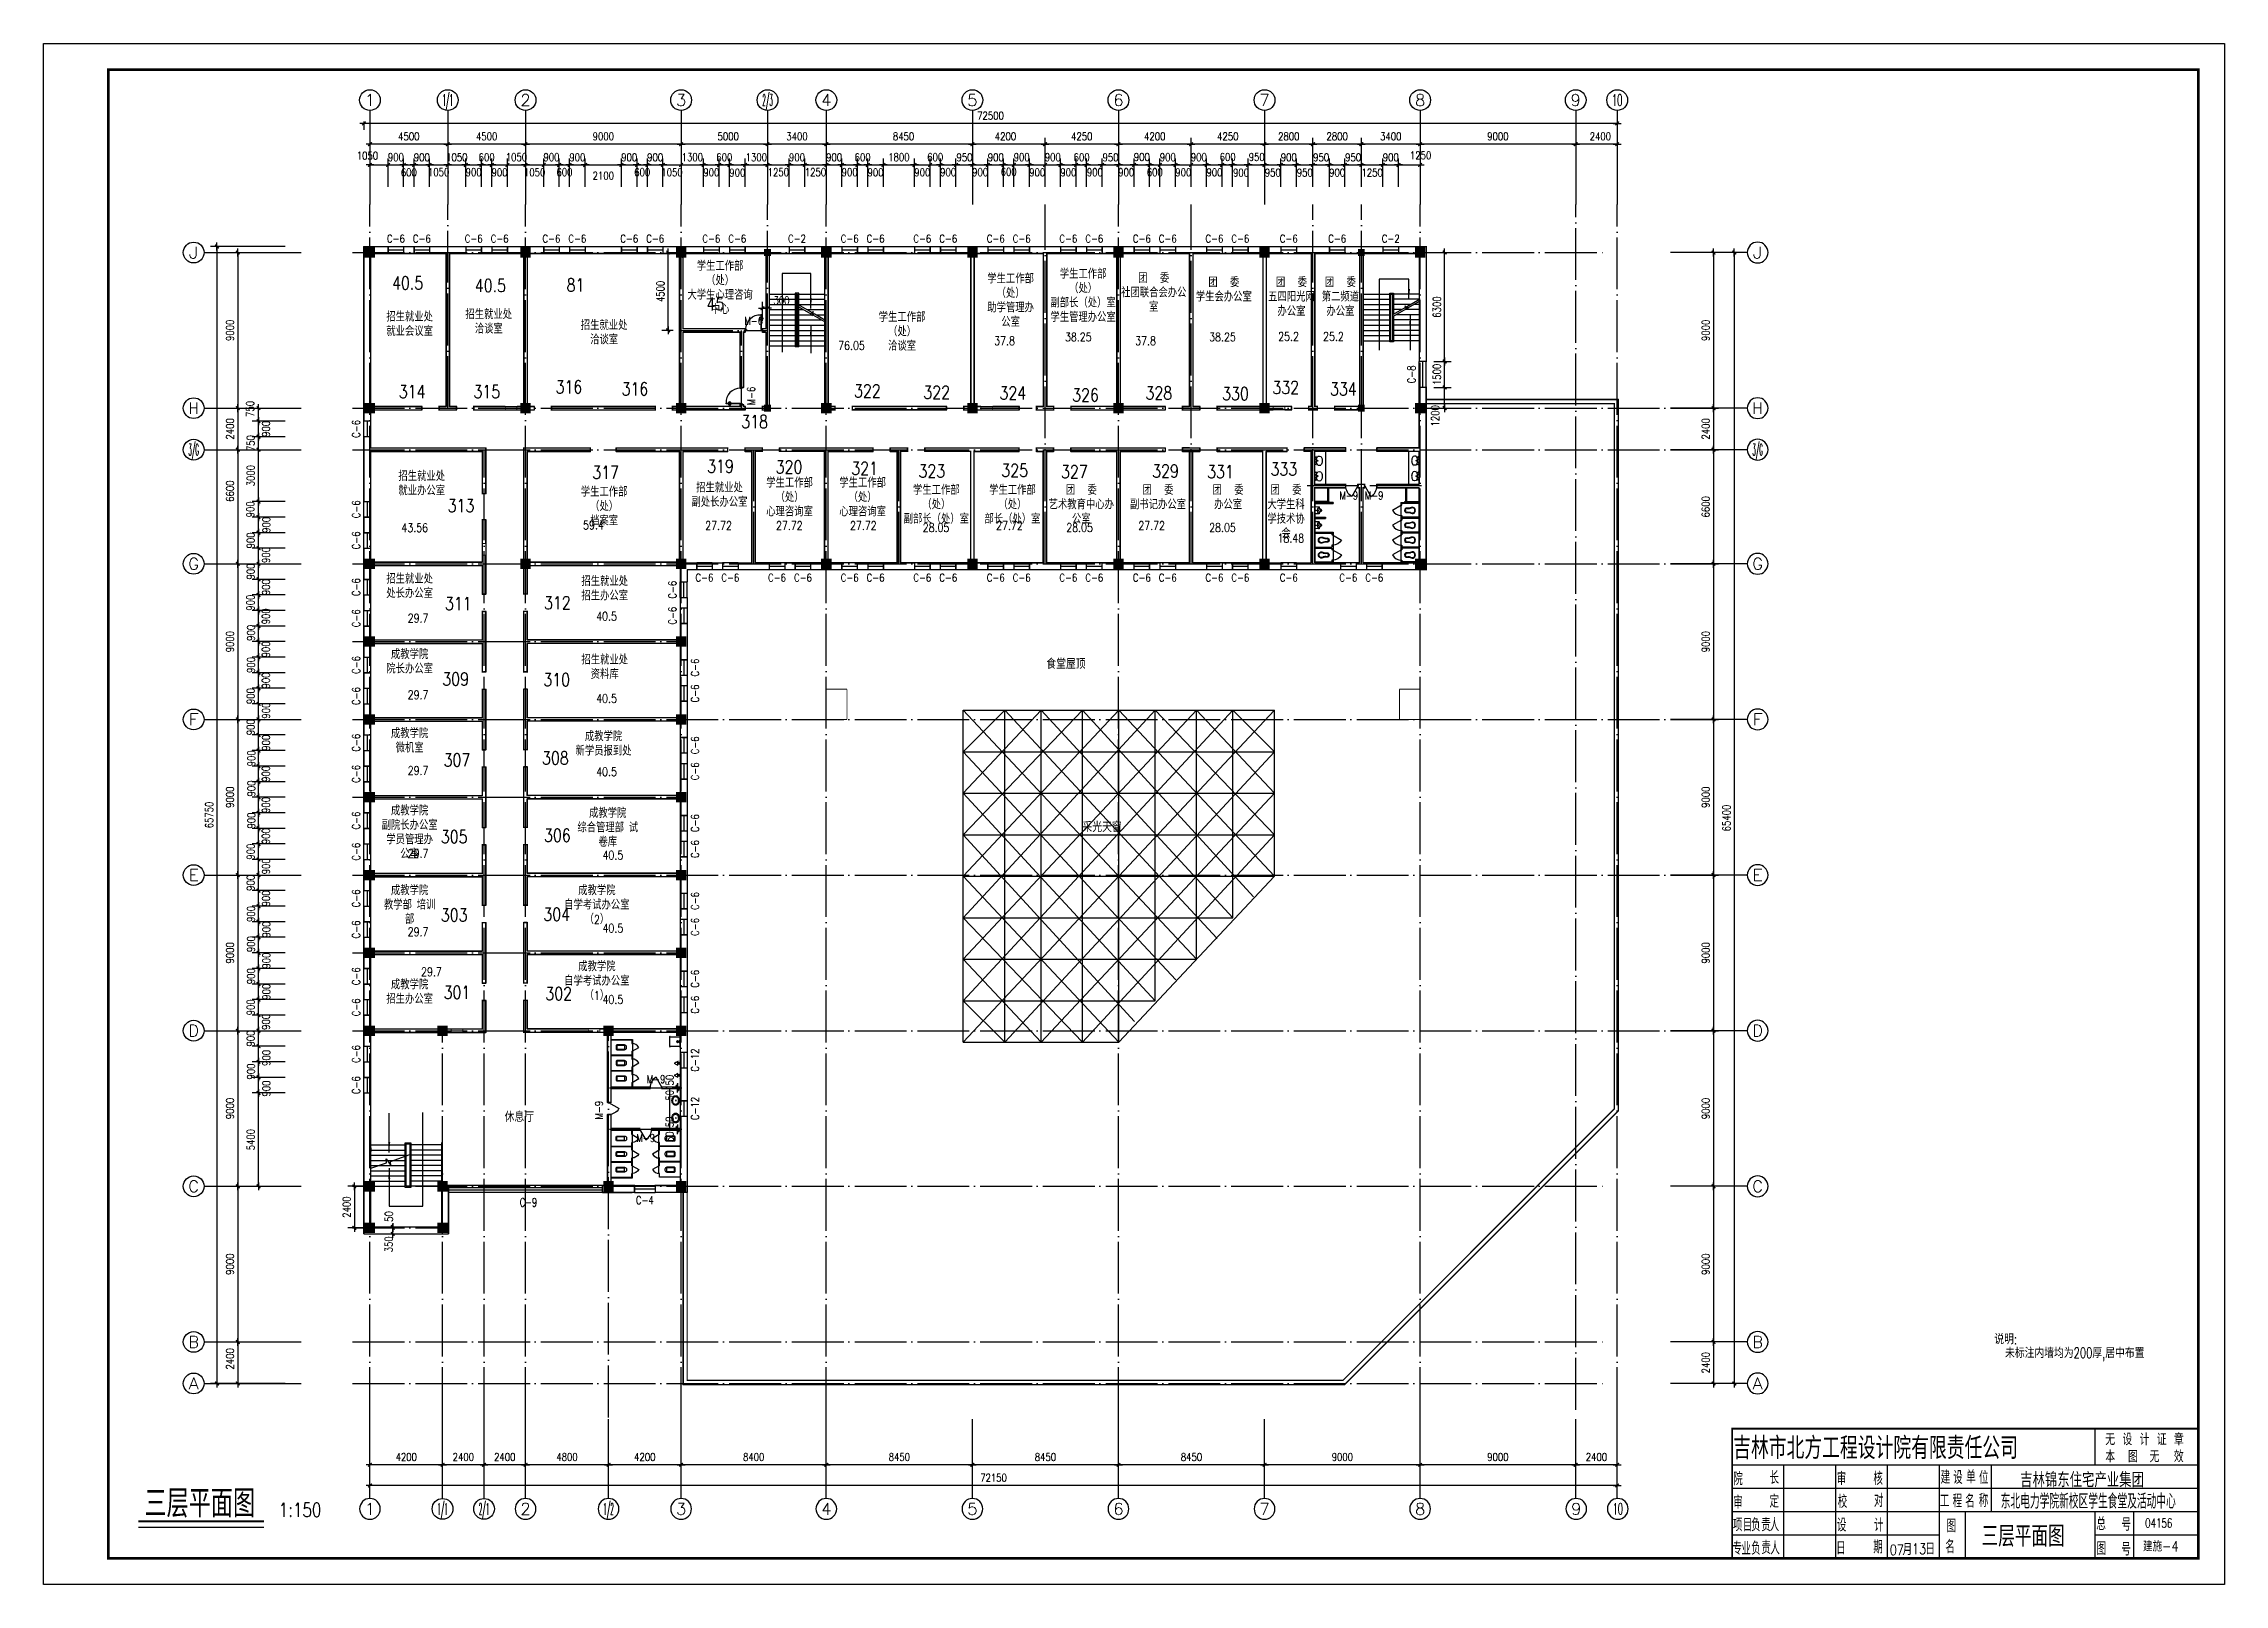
# Model space of a CAD drawing. Extents: x -55219 to 470149, y 494712 to 780039.
# Drawn here: x 209679 to 335829, y 593781 to 682881 of the extents above; entities that cross this region are included whole.
import ezdxf
from ezdxf.enums import TextEntityAlignment as Align

# ---------------------------------------------------------------- set-up
doc = ezdxf.new("R2010")
doc.units = 0
doc.header["$LTSCALE"] = 1500
doc.header["$MEASUREMENT"] = 0
doc.linetypes.add('DOTE', pattern=[2.42, 2, -0.2, 0.02, -0.2])
doc.layers.get('0').update_dxf_attribs({"linetype": 'CONTINUOUS'})
doc.layers.get('DEFPOINTS').update_dxf_attribs({"linetype": 'CONTINUOUS'})
for name, color, linetype in [('AXIS', 3, 'CONTINUOUS'), ('AXIS_TEXT', 7, 'CONTINUOUS'), ('B1', 3, 'CONTINUOUS'), ('COLUMN', 7, 'CONTINUOUS'), ('DOTE', 1, 'DOTE'), ('GPSCOMMON', 7, 'CONTINUOUS'), ('LVTRY', 6, 'CONTINUOUS'), ('LVTRY_WINDOW', 7, 'CONTINUOUS'), ('OTHER', 7, 'CONTINUOUS'), ('PUB_DIM', 3, 'CONTINUOUS'), ('PUB_TEXT', 7, 'CONTINUOUS'), ('PUB_TITLE', 4, 'CONTINUOUS'), ('PUB_WALL', 255, 'CONTINUOUS'), ('STAIR', 2, 'CONTINUOUS'), ('WALL', 255, 'CONTINUOUS'), ('WINDOW', 2, 'CONTINUOUS'), ('WINDOW_TEXT', 7, 'CONTINUOUS'), ('文字和字符', 3, 'CONTINUOUS')]:
    doc.layers.add(name, color=color, linetype=linetype)
doc.styles.add('_HZTXT', font='txt.shx', dxfattribs={"width": 0.8, "bigfont": 'hztxt.shx'})
doc.styles.add('_SIMPLEX', font='SIMPLEX.shx', dxfattribs={"width": 0.6})
doc.styles.add('COMPLEX', font='COMPLEX')
doc.styles.add('DIM_FONT', font='SIMPLEX.shx', dxfattribs={"width": 0.8})
doc.styles.add('GPSXW', font='txt.shx', dxfattribs={"width": 0.8, "bigfont": 'hztxt.shx'})
doc.styles.add('H1', font='')
doc.styles.add('SIMPLEX', font='SIMPLEX.SHX')
doc.styles.add('STY10', font='TXT', dxfattribs={"width": 0.7, "bigfont": 'HZTXT'})
doc.styles.add('STY13', font='TXT.shx', dxfattribs={"width": 0.7, "bigfont": 'STK.shx'})
doc.styles.add('STY3', font='TXT', dxfattribs={"width": 0.85, "bigfont": 'STK'})
doc.styles.add('STY7', font='TXT', dxfattribs={"width": 0.7, "bigfont": 'HZTXT'})
doc.styles.add('STY8', font='TXT', dxfattribs={"width": 0.7, "bigfont": 'HZTXT'})
doc.styles.add('STY9', font='TXT', dxfattribs={"width": 0.7, "bigfont": 'HZTXT'})
doc.styles.get('H1').set_extended_font_data('SimSun')
doc.dimstyles.new('AXIS150', dxfattribs={"dimscale": 1.5, "dimtxt": 300, "dimasz": 1, "dimexe": 250, "dimexo": 300, "dimgap": 150, "dimtad": 1, "dimdec": 0, "dimzin": 0, "dimdsep": 46, "dimtxsty": 'DIM_FONT', "dimblk": '_DIMX', "dimcen": 0.09, "dimse1": 1, "dimse2": 1, "dimclrt": 7, "dimadec": 0, "dimazin": 0, "dimtfac": 1, "dimtdec": 0, "dimtix": 1, "dimtmove": 2, "dimatfit": 3, "dimldrblk": '_DIMX', "dimfxl": 1, "dimtolj": 1, "dimtzin": 0, "dimarcsym": 0})
doc.dimstyles.new('DIMA150', dxfattribs={"dimscale": 1.5, "dimtxt": 300, "dimasz": 1, "dimexe": 250, "dimexo": 300, "dimgap": 150, "dimtad": 1, "dimdec": 0, "dimzin": 0, "dimdsep": 46, "dimtxsty": 'DIM_FONT', "dimblk": '_DIMX', "dimcen": 0.09, "dimse1": 1, "dimclrt": 7, "dimadec": 0, "dimazin": 0, "dimtfac": 1, "dimtdec": 0, "dimtix": 1, "dimtmove": 2, "dimatfit": 3, "dimldrblk": '_DIMX', "dimfxl": 1, "dimtolj": 1, "dimtzin": 0, "dimarcsym": 0})
doc.dimstyles.new('DIMB150', dxfattribs={"dimscale": 1.5, "dimtxt": 300, "dimasz": 1, "dimexe": 250, "dimexo": 300, "dimgap": 150, "dimtad": 1, "dimdec": 0, "dimzin": 0, "dimdsep": 46, "dimtxsty": 'DIM_FONT', "dimblk": '_DIMX', "dimcen": 0.09, "dimse2": 1, "dimclrt": 7, "dimadec": 0, "dimazin": 0, "dimtfac": 1, "dimtdec": 0, "dimtix": 1, "dimtmove": 2, "dimatfit": 3, "dimldrblk": '_DIMX', "dimfxl": 1, "dimtolj": 1, "dimtzin": 0, "dimarcsym": 0})
doc.dimstyles.new('DIMN150', dxfattribs={"dimscale": 1.5, "dimtxt": 300, "dimasz": 1, "dimexe": 250, "dimexo": 300, "dimgap": 150, "dimtad": 1, "dimdec": 0, "dimzin": 0, "dimdsep": 46, "dimtxsty": 'DIM_FONT', "dimblk": '_DIMX', "dimcen": 0.09, "dimclrt": 7, "dimadec": 0, "dimazin": 0, "dimtfac": 1, "dimtdec": 0, "dimtix": 1, "dimtmove": 2, "dimatfit": 3, "dimldrblk": '_DIMX', "dimfxl": 1, "dimtolj": 1, "dimtzin": 0, "dimarcsym": 0})
doc.dimstyles.new('NORMAL', dxfattribs={"dimscale": 1.5, "dimtxt": 300, "dimasz": 1, "dimexe": 250, "dimexo": 300, "dimgap": 150, "dimtad": 1, "dimdec": 0, "dimzin": 0, "dimdsep": 46, "dimtxsty": 'DIM_FONT', "dimblk": '_DIMX', "dimcen": 0.09, "dimse2": 1, "dimclrt": 7, "dimadec": 0, "dimazin": 0, "dimtfac": 1, "dimtdec": 0, "dimtix": 1, "dimtmove": 2, "dimatfit": 3, "dimldrblk": '_DIMX', "dimfxl": 1, "dimtolj": 1, "dimtzin": 0, "dimarcsym": 0})

msp = doc.modelspace()

# ---------------------------------------------------------------- texts
at = {"color": 3, "linetype": 'Continuous'}
for s, height, style, width, p in [('吉林市北方工程设计院有限责任公司', 1275, 'STY3', 0.85, (307413, 601025.6)), ('院', 750, 'STY8', 0.7, (307418.7, 599514)), ('长', 750, 'STY8', 0.7, (309514.8, 599578.5)), ('审', 750, 'STY8', 0.7, (313404.9, 599522.9)), ('核', 750, 'STY8', 0.7, (315523.4, 599529)), ('建', 750, 'STY9', 0.7, (319417.8, 599598.2)), ('设', 750, 'STY9', 0.7, (320137.2, 599591.3)), ('单', 750, 'STY9', 0.7, (320889.7, 599620)), ('位', 750, 'STY9', 0.7, (321636, 599577.6)), ('审', 750, 'STY8', 0.7, (307418.7, 598148.5)), ('定', 750, 'STY8', 0.7, (309514.8, 598213)), ('校', 750, 'STY8', 0.7, (313464.5, 598196.8)), ('对', 750, 'STY8', 0.7, (315559.1, 598255.3)), ('工', 750, 'STY9', 0.7, (319369.2, 598237.8)), ('程', 750, 'STY9', 0.7, (320110.2, 598230.9)), ('名', 750, 'STY9', 0.7, (320833.2, 598224.1)), ('称', 750, 'STY9', 0.7, (321620.5, 598252.7)), ('目', 750, 'STY8', 0.7, (307968.7, 596848.4)), ('负', 750, 'STY8', 0.7, (308447.9, 596848.4)), ('责', 750, 'STY8', 0.7, (309034.2, 596848.4)), ('人', 750, 'STY8', 0.7, (309526.2, 596848.4)), ('设', 750, 'STY8', 0.7, (313412.1, 596839.1)), ('计', 750, 'STY8', 0.7, (315561.2, 596837.4)), ('图', 750, 'STY10', 0.7, (319757.7, 596797.8)), ('总', 750, 'STY7', 0.7, (328424.1, 596906.7)), ('号', 750, 'STY7', 0.7, (329877.5, 596875)), ('04156', 525, 'STY7', 0.7, (331245.8, 597061.8)), ('业', 750, 'STY8', 0.7, (307885.9, 595473)), ('负', 750, 'STY8', 0.7, (308454.2, 595495.2)), ('责', 750, 'STY8', 0.7, (309042.2, 595532.8)), ('人', 750, 'STY8', 0.7, (309560.8, 595507.9)), ('日', 750, 'STY8', 0.7, (313368.3, 595508.1)), ('期', 750, 'STY8', 0.7, (315515.2, 595565.8)), ('月', 675, 'STY8', 0.7, (317210.2, 595466.9)), ('日', 675, 'STY8', 0.7, (318524, 595501.7)), ('名', 750, 'STY10', 0.7, (319684.5, 595584.6)), ('图', 750, 'STY7', 0.7, (328435.2, 595479.1)), ('号', 750, 'STY7', 0.7, (329868.9, 595447.7))]:
    msp.add_text(s, height=height, dxfattribs=dict(at, style=style, width=width)).set_placement(p)
at = {"color": 3}
for s, height, style, width, p in [('无', 675, 'STY13', 0.7, (328940.4, 601830.2)), ('设', 675, 'STY13', 0.7, (329933.2, 601830.2)), ('计', 675, 'STY13', 0.7, (330926, 601830.2)), ('证', 675, 'STY13', 0.7, (331918.8, 601830.2)), ('章', 675, 'STY13', 0.7, (332911.6, 601830.2)), ('本', 675, 'STY13', 0.7, (328940.4, 600842.8)), ('图', 675, 'STY13', 0.7, (330252.1, 600842.8)), ('无', 675, 'STY13', 0.7, (331505.9, 600842.8)), ('效', 675, 'STY13', 0.7, (332904.3, 600842.8)), ('07', 600, 'GPSXW', 0.8, (316468.9, 595475.2)), ('13', 600, 'GPSXW', 0.8, (317757.8, 595536.4))]:
    msp.add_text(s, height=height, dxfattribs=dict(at, style=style, width=width)).set_placement(p)
at = {"linetype": 'Continuous', "style": 'STY8', "width": 0.7}
for s, p in [('项', (307393.7, 596848.4)), ('专', (307381.3, 595494.4))]:
    msp.add_text(s, height=750, dxfattribs=at).set_placement(p)
at = {"layer": 'B1', "color": 3, "style": '_HZTXT', "width": 0.8}
msp.add_text('建施-4', height=600, dxfattribs=at).set_placement((331124.3, 595685.5))
at = {"layer": 'LVTRY', "style": '_HZTXT', "width": 0.8}
for height, p in [(1600, (215513.8, 597654.4)), (1200, (321786.6, 595964.6))]:
    msp.add_text('三层平面图', height=height, dxfattribs=at).set_placement(p)
at = {"layer": 'LVTRY', "color": 0, "style": 'DIM_FONT'}
for s, insert, char_height, width, attachment_point in [('{\\Ftxt,hztxt|c134;学生工作部（处）}\\P{\\Ftxt,hztxt|c134;大学生心理咨询中心}', (248810.9, 670250.8), 500, 4018.079, 2), ('{\\Ftxt,hztxt|c134;学生工作部（处）}\\P{\\Ftxt,hztxt|c134;副部长（处）室\\P学生管理办公室}', (269809.8, 669796.9), 500, 4018.079, 2), ('40.5', (229833.6, 669414.7), 750, 1938.606, 1), ('40.5', (234625.2, 669268.5), 750, 1719.142, 1), ('81', (239930.1, 669300.1), 750, 2999.351, 1), ('{\\Ftxt,hztxt|c134;学生工作部（处）}\\P{\\Ftxt,hztxt|c134;助学管理办公室}', (265617, 669517.6), 500, 3109.644, 2), ('{\\Ftxt,hztxt|c134;团  委\\P社团联合会办公室}', (273897.7, 669552.5), 500, 4018.079, 2), ('{\\Ftxt,hztxt|c134;团  委\\P学生会办公室}', (277950.7, 669308.1), 500, 4018.079, 2), ('{\\Ftxt,hztxt|c134;团  委\\P五四阳光网\\P办公室}', (281864, 669308.1), 500, 4018.079, 2), ('{\\Ftxt,hztxt|c134;团  委\\P第二频道\\P办公室}', (284694.1, 669308.1), 500, 4018.079, 2), ('{\\Ftxt,hztxt|c134;招生就业处}\\P{\\Ftxt,hztxt|c134;就业会议室}', (230851.9, 667317.8), 500, 3109.644, 2), ('{\\Ftxt,hztxt|c134;招生就业处}\\P{\\Ftxt,hztxt|c134;洽谈室}', (235429, 667457.5), 500, 3109.644, 2), ('45', (248025.1, 668208.6), 750, 1609.409, 1), ('{\\Ftxt,hztxt|c134;学生工作部（处）}\\P{\\Ftxt,hztxt|c134;洽谈室}', (259338.4, 667295.6), 500, 4018.079, 2), ('{\\Ftxt,hztxt|c134;招生就业处}\\P{\\Ftxt,hztxt|c134;洽谈室}', (242102.5, 666829), 500, 3109.644, 2), ('38.25', (268761.9, 666165.5), 500, 1902.028, 1), ('38.25', (277101.6, 666165.5), 500, 1902.028, 1), ('25.2', (281093.8, 666195.4), 500, 1912.457, 1), ('25.2', (283690.8, 666195.4), 500, 2115.457, 1), ('76.05', (255639.8, 665670.6), 500, 2999.353, 1), ('37.8', (264665, 665947.7), 500, 1975.182, 1), ('37.8', (272821.7, 665947.7), 500, 1975.182, 1), ('314', (230226, 663132.2), 750, 1531.328, 1), ('315', (234545.1, 663132.2), 750, 1531.328, 1), ('316', (239296.2, 663406.8), 750, 1531.328, 1), ('316', (243116.8, 663291.1), 750, 1531.328, 1), ('322', (256562.6, 663174.9), 750, 1531.328, 1), ('322', (260567.6, 663096.4), 750, 1531.328, 1), ('324', (264975.5, 663056.1), 750, 1531.328, 1), ('326', (269176.8, 662938.4), 750, 1531.328, 1), ('328', (273417.4, 663056.1), 750, 1531.328, 1), ('330', (277854.4, 663016.8), 750, 1531.328, 1), ('332', (280760, 663369.9), 750, 1531.328, 1), ('334', (284097.5, 663291.5), 750, 1531.328, 1), ('318', (250038.3, 661397.6), 750, 1531.328, 1), ('319', (248064.2, 658818.5), 750, 1531.328, 1), ('320', (252029.9, 658779.3), 750, 1531.328, 1), ('321', (256402.1, 658693.3), 750, 1531.328, 1), ('323', (260289.3, 658536.4), 750, 1531.328, 1), ('325', (265079.6, 658575.6), 750, 1531.328, 1), ('329', (273807.8, 658536.9), 750, 1531.328, 1), ('333', (280649.5, 658655.2), 750, 1531.328, 1), ('{\\Ftxt,hztxt|c134;招生就业处}\\P{\\Ftxt,hztxt|c134;就业办公室}', (231550.7, 658099.7), 500, 3109.644, 2), ('{\\Ftxt,hztxt|c134;学生工作部（处）}\\P{\\Ftxt,hztxt|c134;档案室}', (242102.5, 657191.9), 500, 3109.644, 2), ('317', (241416.5, 658463.4), 750, 1531.328, 1), ('{\\Ftxt,hztxt|c134;招生就业处}\\P{\\Ftxt,hztxt|c134;副处长办公室}', (248776, 657436.3), 500, 3109.644, 2), ('{\\Ftxt,hztxt|c134;学生工作部（处）}\\P{\\Ftxt,hztxt|c134;心理咨询室}', (252829, 657715.6), 500, 4018.079, 2), ('{\\Ftxt,hztxt|c134;学生工作部（处）}\\P{\\Ftxt,hztxt|c134;心理咨询室}', (257056.7, 657715.6), 500, 4018.079, 2), ('{\\Ftxt,hztxt|c134;学生工作部（处）}\\P{\\Ftxt,hztxt|c134;副部长（处）室}', (261319.4, 657296.6), 500, 4018.079, 2), ('{\\Ftxt,hztxt|c134;学生工作部（处）}\\P{\\Ftxt,hztxt|c134;部长（处）室}', (265721.8, 657296.6), 500, 4018.079, 2), ('{\\Ftxt,hztxt|c134;团  委\\P艺术教育中心办公室}', (269705, 657296.6), 500, 4018.079, 2), ('327', (268534.9, 658497.1), 750, 1531.328, 1), ('{\\Ftxt,hztxt|c134;团  委\\P副书记办公室}', (274142.3, 657296.6), 500, 4018.079, 2), ('331', (276988.3, 658497.6), 750, 1531.328, 1), ('{\\Ftxt,hztxt|c134;团  委\\P办公室}', (278195.3, 657296.6), 500, 4018.079, 2), ('{\\Ftxt,hztxt|c134;团  委\\P大学生科学技术协会}', (281549.5, 657296.6), 500, 2201.207, 2), ('313', (233053.1, 656541), 750, 1531.328, 1), ('43.56', (230375.7, 655137.2), 500, 2158.07, 1), ('59.4', (240883.8, 655290.7), 500, 2158.07, 1), ('27.72', (247949.9, 655256.2), 500, 1645.987, 1), ('27.72', (252046.6, 655256.2), 500, 1645.987, 1), ('27.72', (256326.2, 655256.2), 500, 1645.987, 1), ('28.05', (260532.6, 655146.6), 500, 2231.225, 1), ('27.72', (264775.6, 655256.2), 500, 1645.987, 1), ('28.05', (268835.7, 655146.6), 500, 2231.225, 1), ('27.72', (273005.5, 655256.2), 500, 1645.987, 1), ('28.05', (277102.2, 655146.6), 500, 2231.225, 1), ('18.48', (281052.5, 654531.5), 500, 1499.676, 1), ('{\\Ftxt,hztxt|c134;招生就业处}\\P{\\Ftxt,hztxt|c134;处长办公室}', (230851.9, 652163.9), 500, 3109.644, 2), ('{\\Ftxt,hztxt|c134;招生就业处}\\P{\\Ftxt,hztxt|c134;招生办公室}', (242137.4, 652024.2), 500, 3109.644, 2), ('29.7', (230738.8, 649906.3), 500, 2048.339, 1), ('311', (232897.4, 650878.3), 750, 1531.328, 1), ('312', (238630, 650917.5), 750, 1531.328, 1), ('40.5', (241643.2, 650014.2), 500, 1865.451, 1), ('{\\Ftxt,hztxt|c134;成教学院}\\P{\\Ftxt,hztxt|c134;院长办公室}', (230851.9, 647799.2), 500, 3109.644, 2), ('{\\Ftxt,hztxt|c134;招生就业处}\\P{\\Ftxt,hztxt|c134;资料库}', (242137.4, 647485), 500, 3109.644, 2), ('309', (232739.5, 646510.3), 750, 1531.328, 1), ('310', (238590, 646471.1), 750, 1531.328, 1), ('29.7', (230738.8, 645475.2), 500, 2048.339, 1), ('40.5', (241643.2, 645264.9), 500, 1865.451, 1), ('{\\Ftxt,hztxt|c134;成教学院}\\P{\\Ftxt,hztxt|c134;微机室}', (230851.9, 643225.1), 500, 3109.644, 2), ('{\\Ftxt,hztxt|c134;成教学院}\\P{\\Ftxt,hztxt|c134;新学员报到处}', (242067.6, 643050.5), 500, 3109.644, 2), ('29.7', (230738.8, 641095.7), 500, 2048.339, 1), ('307', (232815.4, 641828.9), 750, 1531.328, 1), ('308', (238508.8, 641946.6), 750, 1531.328, 1), ('40.5', (241643.2, 641027.1), 500, 1865.451, 1), ('{\\Ftxt,hztxt|c134;成教学院}\\P{\\Ftxt,hztxt|c134;副院长办公室\\P学员管理办公室}', (230851.9, 638755.8), 500, 3109.644, 2), ('{\\Ftxt,hztxt|c134;成教学院}\\P{\\Ftxt,hztxt|c134;综合管理部} {\\Ftxt,hztxt|c134;试卷库}', (242312.1, 638616.1), 500, 4018.079, 2), ('305', (232658.3, 637395.5), 750, 1531.328, 1), ('306', (238626.6, 637474), 750, 1531.328, 1), ('29.7', (230738.8, 636303.9), 500, 2048.339, 1), ('40.5', (242009, 636204.7), 500, 1865.451, 1), ('{\\Ftxt,hztxt|c134;成教学院}\\P{\\Ftxt,hztxt|c134;教学部} {\\Ftxt,hztxt|c134;培训部}', (230851.9, 634146.7), 500, 3109.644, 2), ('{\\Ftxt,hztxt|c134;成教学院}\\P{\\Ftxt,hztxt|c134;自学考试办公室（2）}', (241683.2, 634146.7), 500, 4157.841, 2), ('303', (232659.5, 632868.9), 750, 1531.328, 1), ('304', (238588.5, 632908.1), 750, 1531.328, 1), ('29.7', (230738.8, 631769.8), 500, 2048.339, 1), ('40.5', (242009, 631979.7), 500, 1865.451, 1), ('{\\Ftxt,hztxt|c134;成教学院}\\P{\\Ftxt,hztxt|c134;自学考试办公室（1）}', (241683.2, 629747.2), 500, 4157.841, 2), ('{\\Ftxt,hztxt|c134;成教学院}\\P{\\Ftxt,hztxt|c134;招生办公室}', (230851.9, 628699.7), 500, 3109.644, 2), ('29.7', (231512.6, 629451.2), 500, 2048.339, 1), ('301', (232816.6, 628391.7), 750, 1531.328, 1), ('302', (238706.3, 628317.8), 750, 1531.328, 1), ('40.5', (242009, 627857.8), 500, 1865.451, 1)]:
    msp.add_mtext(s, dxfattribs=dict(at, insert=insert, char_height=char_height, width=width, attachment_point=attachment_point))
at = {"layer": 'LVTRY', "color": 7, "insert": (223278.7, 598492.7), "char_height": 800, "width": 6951, "attachment_point": 1, "style": 'DIM_FONT'}
msp.add_mtext('1:150', dxfattribs=at)
at = {"layer": 'PUB_TEXT', "style": '_HZTXT', "width": 0.7}
for s, height, p in [('食堂屋顶', 600, (267682.8, 646721.5)), ('采光天窗', 600, (269774.3, 637282.4)), ('休息厅', 600, (236346.4, 620517.9)), ('C-9', 500, (237220.6, 615623.5))]:
    msp.add_text(s, height=height, dxfattribs=at).set_placement(p)
at = {"layer": '文字和字符', "color": 2, "style": 'H1'}
for s, width, p in [('吉林锦东住宅产业集团', 0.7, (324013.2, 599474.7)), ('东北电力学院新校区学生食堂及活动中心', 0.55, (322891.9, 598241.6))]:
    msp.add_text(s, height=750, dxfattribs=dict(at, width=width)).set_placement(p)

# ---------------------------------------------------------------- blocks, each defined once
blk = doc.blocks.new('_FZH')
blk.add_solid([(0.5, 0.5), (0.5, -0.5), (-0.5, 0.5), (-0.5, -0.5)])
blk = doc.blocks.new('_ARROW')
blk.add_solid([(0, 0), (-1, 0.1), (-1, -0.1)])
blk = doc.blocks.new('_WBLK')
for p, q in [((-0.5, 0.5), (0.5, 0.5)), ((-0.5, 0), (0.5, 0)), ((-0.5, -0.5), (0.5, -0.5))]:
    blk.add_line(p, q)
at = {"layer": 'WINDOW_TEXT', "style": 'SIMPLEX', "flags": 9}
blk.add_attdef('A', text='', height=1, dxfattribs=at).set_placement((0, 1.5), align=Align.MIDDLE)
blk = doc.blocks.new('P_WCFL01')
blk.add_lwpolyline([(128, -476, -0.1810357), (163, -256, 1.566077), (-163, -256, -0.1810357), (-128, -476, 1.1863897)], format="xyb", close=True)
for points in [[(99, -482, -0.179698), (137, -242, 1.5529199), (-137, -242, -0.179698), (-99, -482, 0.2631716), (-65, -574, -0.179698)], [(65, -574, 0.2631716), (99, -482, -0.179698)]]:
    blk.add_lwpolyline(points, format="xyb")
blk.add_arc((0, -659), 107, 52.64597, 127.35403)
blk = doc.blocks.new('M_A1SFU')
blk.add_line((-0.5, 0), (0, -0.87))
blk.add_arc((-0.5, 0), 1, 300, 0)
blk = doc.blocks.new('M_E8')
for p, q in [((-204, -257), (-194, -2)), ((-194, -2), (196, -2)), ((206, -257), (196, -2))]:
    blk.add_line(p, q)
at = {"const_width": 1.5}
for points in [[(-196, 0), (196, 0), (206, -257, -4.356259)], [(-194, -2), (-204, -257, 0.7580869)]]:
    blk.add_lwpolyline(points, format="xyb", dxfattribs=at)
for points in [[(-204, -257), (-194, -258), (-194, -258), (-183, -260), (-175, -261), (-165, -264), (-156, -268), (-147, -271), (-138, -275), (-128, -281), (-119, -287), (-109, -295), (-102, -300), (-94, -308), (-86, -316), (-79, -324), (-74, -332), (-68, -340), (-62, -348), (-58, -356), (-54, -366), (-50, -374), (-43, -383), (-36, -389), (-30, -392), (-23, -395), (-17, -398), (-9, -399), (0, -399), (13, -398), (23, -395), (29, -392), (35, -389), (43, -385), (49, -380), (54, -374), (58, -366), (62, -357), (65, -347), (71, -340), (75, -332), (80, -325), (85, -319), (91, -313), (95, -308), (100, -302), (106, -295), (113, -290), (119, -285), (126, -280), (132, -277), (139, -273), (145, -271), (154, -268), (162, -264), (173, -261), (183, -259), (191, -258), (199, -257), (206, -257)], [(-2, -142), (6, -142), (12, -146), (19, -148), (25, -152), (29, -158), (34, -166), (37, -174), (39, -183), (37, -191), (35, -200), (29, -208), (25, -214), (17, -219), (12, -223), (4, -224), (-2, -224), (-6, -224), (-11, -223), (-18, -221), (-26, -217), (-32, -213), (-37, -207), (-42, -199), (-44, -190), (-45, -183), (-42, -173), (-40, -164), (-35, -158), (-31, -150), (-26, -148), (-24, -144), (-18, -143), (-14, -143), (-12, -142), (-8, -142), (-6, -141), (-2, -142)]]:
    blk.add_lwpolyline(points, dxfattribs=at)
for centre, radius in [((-3, -184), 41.7), ((-1, -74), 15)]:
    blk.add_circle(centre, radius)
for centre, radius, start, end in [((-218, -432), 176, 26.1838, 85.57917), ((-158, -223), 22.7, 134.58574, 206.45735), ((-198, -412), 179, 22.29844, 83.80425), ((-2, -389), 250, 46.64582, 133.35418), ((1, -338), 63.3, 194.74469, 345.25531), ((4, -329), 38.6, 202.77784, 341.36093), ((201, -407), 174, 100.56764, 157.70342), ((215, -425), 168, 93.33481, 155.33091), ((162, -222), 16.2, 297.13892, 62.86108)]:
    blk.add_arc(centre, radius, start, end)
blk.add_point((1, -402))
at = {"width": 0.8, "flags": 9}
for tag in ['XSIZE', 'YSIZE']:
    blk.add_attdef(tag, (0, 0), '', height=0.5, dxfattribs=at)
blk = doc.blocks.new('M_A22TIB')
for p, q in [((-0.49, 0.08), (-0.45, 0.08)), ((-0.49, -0.01), (-0.49, 0.08)), ((-0.45, 0.08), (-0.45, 0.9)), ((-0.45, 0.9), (-0.41, 0.9)), ((-0.45, 0.08), (-0.45, 0.04)), ((-0.41, 0.08), (-0.45, 0.08)), ((-0.45, 0.04), (-0.41, 0.04)), ((-0.41, 0.9), (-0.41, 0.08)), ((-0.41, 0.04), (-0.41, -0.01)), ((0.46, 0.04), (0.41, 0.04)), ((0.41, 0.04), (0.41, -0.01)), ((0.5, 0.08), (0.46, 0.08)), ((0.46, 0.08), (0.46, 0.04)), ((0.5, -0.01), (0.5, 0.08)), ((-0.41, -0.01), (-0.49, -0.01)), ((-0.49, -0.01), (-0.49, -0.01)), ((0.41, -0.01), (0.5, -0.01)), ((0.5, -0.01), (0.5, -0.01))]:
    blk.add_line(p, q)
for centre, radius, start, end in [((-0.45, 0.69), 0.0791, 90, 270), ((-0.37, 0.08), 0.822, 359.9283, 92.866), ((-0.41, 0.69), 0.0791, 270, 90)]:
    blk.add_arc(centre, radius, start, end)
blk = doc.blocks.new('_AXISO')
blk.add_circle((0, 0), 0.5)
at = {"layer": 'AXIS_TEXT', "style": 'COMPLEX', "width": 1.041667}
blk.add_attdef('A', text='', height=0.56, dxfattribs=at).set_placement((-0.25, -0.28), (0.25, -0.28), align=Align.FIT)
blk = doc.blocks.new('_DIMX')
blk.add_line((-150, 0), (150, 0))
at = {"const_width": 50}
blk.add_lwpolyline([(-70, -70), (70, 70)], dxfattribs=at)
blk = doc.blocks.new('*D110')
at = {"color": 0, "linetype": 'ByBlock'}
for p, q in [((276056, 675747), (276056, 677441)), ((280305, 677066), (276058, 677066))]:
    blk.add_line(p, q, dxfattribs=at)
at = {"layer": 'DEFPOINTS', "color": 0, "linetype": 'ByBlock'}
for p in [(276056, 677066), (276056, 675297), (280306, 675297)]:
    blk.add_point(p, dxfattribs=at)
at = {"color": 0, "linetype": 'ByBlock', "xscale": 1.5, "yscale": 1.5, "zscale": 1.5, "rotation": 180}
blk.add_blockref('_DIMX', (276056, 677066), dxfattribs=at)
at = {"color": 0, "linetype": 'ByBlock', "xscale": 1.5, "yscale": 1.5, "zscale": 1.5}
blk.add_blockref('_DIMX', (280306, 677066), dxfattribs=at)
at = {"color": 7, "linetype": 'ByBlock', "insert": (278181, 677516), "char_height": 450, "attachment_point": 5, "style": 'DIM_FONT'}
blk.add_mtext('\\A1;4250', dxfattribs=at)
blk = doc.blocks.new('*D111')
at = {"color": 0, "linetype": 'ByBlock'}
blk.add_line((267605, 677066), (263408, 677066), dxfattribs=at)
at = {"layer": 'DEFPOINTS', "color": 0, "linetype": 'ByBlock'}
for p in [(263406, 677066), (263406, 673575), (267606, 673575)]:
    blk.add_point(p, dxfattribs=at)
at = {"color": 0, "linetype": 'ByBlock', "xscale": 1.5, "yscale": 1.5, "zscale": 1.5, "rotation": 180}
blk.add_blockref('_DIMX', (263406, 677066), dxfattribs=at)
at = {"color": 0, "linetype": 'ByBlock', "xscale": 1.5, "yscale": 1.5, "zscale": 1.5}
blk.add_blockref('_DIMX', (267606, 677066), dxfattribs=at)
at = {"color": 7, "linetype": 'ByBlock', "insert": (265319, 677516), "char_height": 450, "attachment_point": 5, "style": 'DIM_FONT'}
blk.add_mtext('\\A1;4200', dxfattribs=at)
blk = doc.blocks.new('*D112')
at = {"color": 0, "linetype": 'ByBlock'}
blk.add_line((263405, 677066), (254958, 677066), dxfattribs=at)
at = {"layer": 'DEFPOINTS', "color": 0, "linetype": 'ByBlock'}
for p in [(254956, 677066), (254956, 673575), (263406, 673575)]:
    blk.add_point(p, dxfattribs=at)
at = {"color": 0, "linetype": 'ByBlock', "xscale": 1.5, "yscale": 1.5, "zscale": 1.5, "rotation": 180}
blk.add_blockref('_DIMX', (254956, 677066), dxfattribs=at)
at = {"color": 0, "linetype": 'ByBlock', "xscale": 1.5, "yscale": 1.5, "zscale": 1.5}
blk.add_blockref('_DIMX', (263406, 677066), dxfattribs=at)
at = {"color": 7, "linetype": 'ByBlock', "insert": (259425, 677516), "char_height": 450, "attachment_point": 5, "style": 'DIM_FONT'}
blk.add_mtext('\\A1;8450', dxfattribs=at)
blk = doc.blocks.new('*D113')
at = {"color": 0, "linetype": 'ByBlock'}
blk.add_line((254955, 677066), (251558, 677066), dxfattribs=at)
at = {"layer": 'DEFPOINTS', "color": 0, "linetype": 'ByBlock'}
for p in [(251556, 677066), (251556, 673575), (254956, 673575)]:
    blk.add_point(p, dxfattribs=at)
at = {"color": 0, "linetype": 'ByBlock', "xscale": 1.5, "yscale": 1.5, "zscale": 1.5, "rotation": 180}
blk.add_blockref('_DIMX', (251556, 677066), dxfattribs=at)
at = {"color": 0, "linetype": 'ByBlock', "xscale": 1.5, "yscale": 1.5, "zscale": 1.5}
blk.add_blockref('_DIMX', (254956, 677066), dxfattribs=at)
at = {"color": 7, "linetype": 'ByBlock', "insert": (253256, 677516), "char_height": 450, "attachment_point": 5, "style": 'DIM_FONT'}
blk.add_mtext('\\A1;3400', dxfattribs=at)
blk = doc.blocks.new('*D114')
at = {"color": 0, "linetype": 'ByBlock'}
blk.add_line((251555, 677066), (246558, 677066), dxfattribs=at)
at = {"layer": 'DEFPOINTS', "color": 0, "linetype": 'ByBlock'}
for p in [(246556, 677066), (246556, 673575), (251556, 673575)]:
    blk.add_point(p, dxfattribs=at)
at = {"color": 0, "linetype": 'ByBlock', "xscale": 1.5, "yscale": 1.5, "zscale": 1.5, "rotation": 180}
blk.add_blockref('_DIMX', (246556, 677066), dxfattribs=at)
at = {"color": 0, "linetype": 'ByBlock', "xscale": 1.5, "yscale": 1.5, "zscale": 1.5}
blk.add_blockref('_DIMX', (251556, 677066), dxfattribs=at)
at = {"color": 7, "linetype": 'ByBlock', "insert": (249281, 677516), "char_height": 450, "attachment_point": 5, "style": 'DIM_FONT'}
blk.add_mtext('\\A1;5000', dxfattribs=at)
blk = doc.blocks.new('*D115')
at = {"color": 0, "linetype": 'ByBlock'}
blk.add_line((246555, 677066), (237558, 677066), dxfattribs=at)
at = {"layer": 'DEFPOINTS', "color": 0, "linetype": 'ByBlock'}
for p in [(237556, 677066), (237556, 673575), (246556, 673575)]:
    blk.add_point(p, dxfattribs=at)
at = {"color": 0, "linetype": 'ByBlock', "xscale": 1.5, "yscale": 1.5, "zscale": 1.5, "rotation": 180}
blk.add_blockref('_DIMX', (237556, 677066), dxfattribs=at)
at = {"color": 0, "linetype": 'ByBlock', "xscale": 1.5, "yscale": 1.5, "zscale": 1.5}
blk.add_blockref('_DIMX', (246556, 677066), dxfattribs=at)
at = {"color": 7, "linetype": 'ByBlock', "insert": (242056, 677516), "char_height": 450, "attachment_point": 5, "style": 'DIM_FONT'}
blk.add_mtext('\\A1;9000', dxfattribs=at)
blk = doc.blocks.new('*D116')
at = {"color": 0, "linetype": 'ByBlock'}
blk.add_line((233055, 677066), (228558, 677066), dxfattribs=at)
at = {"layer": 'DEFPOINTS', "color": 0, "linetype": 'ByBlock'}
for p in [(228556, 677066), (228556, 673575), (233056, 673575)]:
    blk.add_point(p, dxfattribs=at)
at = {"color": 0, "linetype": 'ByBlock', "xscale": 1.5, "yscale": 1.5, "zscale": 1.5, "rotation": 180}
blk.add_blockref('_DIMX', (228556, 677066), dxfattribs=at)
at = {"color": 0, "linetype": 'ByBlock', "xscale": 1.5, "yscale": 1.5, "zscale": 1.5}
blk.add_blockref('_DIMX', (233056, 677066), dxfattribs=at)
at = {"color": 7, "linetype": 'ByBlock', "insert": (230806, 677516), "char_height": 450, "attachment_point": 5, "style": 'DIM_FONT'}
blk.add_mtext('\\A1;4500', dxfattribs=at)
blk = doc.blocks.new('*D117')
at = {"color": 0, "linetype": 'ByBlock'}
blk.add_line((298305, 677066), (289308, 677066), dxfattribs=at)
at = {"layer": 'DEFPOINTS', "color": 0, "linetype": 'ByBlock'}
for p in [(289306, 677066), (289306, 673575), (298306, 673575)]:
    blk.add_point(p, dxfattribs=at)
at = {"color": 0, "linetype": 'ByBlock', "xscale": 1.5, "yscale": 1.5, "zscale": 1.5}
for p, rotation in [((289306, 677066), 179.9999999999993), ((298306, 677066), 359.9999999999993)]:
    blk.add_blockref('_DIMX', p, dxfattribs=dict(at, rotation=rotation))
at = {"color": 7, "linetype": 'ByBlock', "insert": (293806, 677516), "char_height": 450, "attachment_point": 5, "style": 'DIM_FONT'}
blk.add_mtext('\\A1;9000', dxfattribs=at)
blk = doc.blocks.new('*D118')
at = {"color": 0, "linetype": 'ByBlock'}
for p, q in [((285906, 675747), (285906, 677441)), ((289305, 677066), (285908, 677066))]:
    blk.add_line(p, q, dxfattribs=at)
at = {"layer": 'DEFPOINTS', "color": 0, "linetype": 'ByBlock'}
for p in [(285906, 677066), (285906, 675297), (289306, 675297)]:
    blk.add_point(p, dxfattribs=at)
at = {"color": 0, "linetype": 'ByBlock', "xscale": 1.5, "yscale": 1.5, "zscale": 1.5, "rotation": 180}
blk.add_blockref('_DIMX', (285906, 677066), dxfattribs=at)
at = {"color": 0, "linetype": 'ByBlock', "xscale": 1.5, "yscale": 1.5, "zscale": 1.5}
blk.add_blockref('_DIMX', (289306, 677066), dxfattribs=at)
at = {"color": 7, "linetype": 'ByBlock', "insert": (287606, 677516), "char_height": 450, "attachment_point": 5, "style": 'DIM_FONT'}
blk.add_mtext('\\A1;3400', dxfattribs=at)
blk = doc.blocks.new('*D119')
at = {"color": 0, "linetype": 'ByBlock'}
blk.add_line((300705, 677066), (298308, 677066), dxfattribs=at)
at = {"layer": 'DEFPOINTS', "color": 0, "linetype": 'ByBlock'}
for p in [(298306, 677066), (298306, 673575), (300706, 673575)]:
    blk.add_point(p, dxfattribs=at)
at = {"color": 0, "linetype": 'ByBlock', "xscale": 1.5, "yscale": 1.5, "zscale": 1.5}
for p, rotation in [((298306, 677066), 180.0000000000028), ((300706, 677066), 2.717825964282384e-12)]:
    blk.add_blockref('_DIMX', p, dxfattribs=dict(at, rotation=rotation))
at = {"color": 7, "linetype": 'ByBlock', "insert": (299731, 677516), "char_height": 450, "attachment_point": 5, "style": 'DIM_FONT'}
blk.add_mtext('\\A1;2400', dxfattribs=at)
blk = doc.blocks.new('*D120')
at = {"color": 0, "linetype": 'ByBlock'}
for p, q in [((228205, 678386), (228205, 677891)), ((300703, 678266), (228206, 678266)), ((300705, 678386), (300705, 677891))]:
    blk.add_line(p, q, dxfattribs=at)
at = {"layer": 'DEFPOINTS', "color": 0, "linetype": 'ByBlock'}
for p in [(228205, 678836), (300705, 678836), (228205, 678266)]:
    blk.add_point(p, dxfattribs=at)
at = {"color": 0, "linetype": 'ByBlock', "xscale": 1.5, "yscale": 1.5, "zscale": 1.5, "rotation": 180}
blk.add_blockref('_DIMX', (228205, 678266), dxfattribs=at)
at = {"color": 0, "linetype": 'ByBlock', "xscale": 1.5, "yscale": 1.5, "zscale": 1.5}
blk.add_blockref('_DIMX', (300705, 678266), dxfattribs=at)
at = {"color": 7, "linetype": 'ByBlock', "insert": (264455, 678716), "char_height": 450, "attachment_point": 5, "style": 'DIM_FONT'}
blk.add_mtext('\\A1;72500', dxfattribs=at)
blk = doc.blocks.new('*D121')
at = {"color": 0, "linetype": 'ByBlock'}
blk.add_line((306279, 659399), (306279, 652802), dxfattribs=at)
at = {"layer": 'DEFPOINTS', "color": 0, "linetype": 'ByBlock'}
for p in [(303791, 659400), (303791, 652800), (306279, 652800)]:
    blk.add_point(p, dxfattribs=at)
at = {"color": 0, "linetype": 'ByBlock', "xscale": 1.5, "yscale": 1.5, "zscale": 1.5}
for p, rotation in [((306279, 659400), 90), ((306279, 652800), 270)]:
    blk.add_blockref('_DIMX', p, dxfattribs=dict(at, rotation=rotation))
at = {"color": 7, "linetype": 'ByBlock', "insert": (305829, 656100), "char_height": 450, "attachment_point": 5, "rotation": 90, "style": 'DIM_FONT'}
blk.add_mtext('\\A1;6600', dxfattribs=at)
blk = doc.blocks.new('*D122')
at = {"color": 0, "linetype": 'ByBlock'}
blk.add_line((306279, 661799), (306279, 659402), dxfattribs=at)
at = {"layer": 'DEFPOINTS', "color": 0, "linetype": 'ByBlock'}
for p in [(303791, 661800), (303791, 659400), (306279, 659400)]:
    blk.add_point(p, dxfattribs=at)
at = {"color": 0, "linetype": 'ByBlock', "xscale": 1.5, "yscale": 1.5, "zscale": 1.5}
for p, rotation in [((306279, 661800), 90), ((306279, 659400), 270)]:
    blk.add_blockref('_DIMX', p, dxfattribs=dict(at, rotation=rotation))
at = {"color": 7, "linetype": 'ByBlock', "insert": (305829, 660600), "char_height": 450, "attachment_point": 5, "rotation": 90, "style": 'DIM_FONT'}
blk.add_mtext('\\A1;2400', dxfattribs=at)
blk = doc.blocks.new('*D123')
at = {"color": 0, "linetype": 'ByBlock'}
blk.add_line((306279, 652799), (306279, 643802), dxfattribs=at)
at = {"layer": 'DEFPOINTS', "color": 0, "linetype": 'ByBlock'}
for p in [(303791, 652800), (303791, 643800), (306279, 643800)]:
    blk.add_point(p, dxfattribs=at)
at = {"color": 0, "linetype": 'ByBlock', "xscale": 1.5, "yscale": 1.5, "zscale": 1.5}
for p, rotation in [((306279, 652800), 90), ((306279, 643800), 270)]:
    blk.add_blockref('_DIMX', p, dxfattribs=dict(at, rotation=rotation))
at = {"color": 7, "linetype": 'ByBlock', "insert": (305829, 648300), "char_height": 450, "attachment_point": 5, "rotation": 90, "style": 'DIM_FONT'}
blk.add_mtext('\\A1;9000', dxfattribs=at)
blk = doc.blocks.new('*D124')
at = {"color": 0, "linetype": 'ByBlock'}
blk.add_line((306279, 643799), (306279, 634802), dxfattribs=at)
at = {"layer": 'DEFPOINTS', "color": 0, "linetype": 'ByBlock'}
for p in [(303791, 643800), (303791, 634800), (306279, 634800)]:
    blk.add_point(p, dxfattribs=at)
at = {"color": 0, "linetype": 'ByBlock', "xscale": 1.5, "yscale": 1.5, "zscale": 1.5}
for p, rotation in [((306279, 643800), 90), ((306279, 634800), 270)]:
    blk.add_blockref('_DIMX', p, dxfattribs=dict(at, rotation=rotation))
at = {"color": 7, "linetype": 'ByBlock', "insert": (305829, 639300), "char_height": 450, "attachment_point": 5, "rotation": 90, "style": 'DIM_FONT'}
blk.add_mtext('\\A1;9000', dxfattribs=at)
blk = doc.blocks.new('*D125')
at = {"color": 0, "linetype": 'ByBlock'}
blk.add_line((306279, 670799), (306279, 661802), dxfattribs=at)
at = {"layer": 'DEFPOINTS', "color": 0, "linetype": 'ByBlock'}
for p in [(303791, 670800), (303791, 661800), (306279, 661800)]:
    blk.add_point(p, dxfattribs=at)
at = {"color": 0, "linetype": 'ByBlock', "xscale": 1.5, "yscale": 1.5, "zscale": 1.5}
for p, rotation in [((306279, 670800), 90), ((306279, 661800), 270)]:
    blk.add_blockref('_DIMX', p, dxfattribs=dict(at, rotation=rotation))
at = {"color": 7, "linetype": 'ByBlock', "insert": (305829, 666300), "char_height": 450, "attachment_point": 5, "rotation": 90, "style": 'DIM_FONT'}
blk.add_mtext('\\A1;9000', dxfattribs=at)
blk = doc.blocks.new('*D126')
at = {"color": 0, "linetype": 'ByBlock'}
blk.add_line((306279, 634799), (306279, 625802), dxfattribs=at)
at = {"layer": 'DEFPOINTS', "color": 0, "linetype": 'ByBlock'}
for p in [(303791, 634800), (303791, 625800), (306279, 625800)]:
    blk.add_point(p, dxfattribs=at)
at = {"color": 0, "linetype": 'ByBlock', "xscale": 1.5, "yscale": 1.5, "zscale": 1.5}
for p, rotation in [((306279, 634800), 90), ((306279, 625800), 270)]:
    blk.add_blockref('_DIMX', p, dxfattribs=dict(at, rotation=rotation))
at = {"color": 7, "linetype": 'ByBlock', "insert": (305829, 630300), "char_height": 450, "attachment_point": 5, "rotation": 90, "style": 'DIM_FONT'}
blk.add_mtext('\\A1;9000', dxfattribs=at)
blk = doc.blocks.new('*D127')
at = {"color": 0, "linetype": 'ByBlock'}
blk.add_line((307479, 670799), (307479, 605402), dxfattribs=at)
at = {"layer": 'DEFPOINTS', "color": 0, "linetype": 'ByBlock'}
for p in [(303791, 670800), (303791, 605400), (307479, 605400)]:
    blk.add_point(p, dxfattribs=at)
at = {"color": 0, "linetype": 'ByBlock', "xscale": 1.5, "yscale": 1.5, "zscale": 1.5}
for p, rotation in [((307479, 670800), 90), ((307479, 605400), 270)]:
    blk.add_blockref('_DIMX', p, dxfattribs=dict(at, rotation=rotation))
at = {"color": 7, "linetype": 'ByBlock', "insert": (307029, 638100), "char_height": 450, "attachment_point": 5, "rotation": 90, "style": 'DIM_FONT'}
blk.add_mtext('\\A1;65400', dxfattribs=at)
blk = doc.blocks.new('*D128')
at = {"color": 0, "linetype": 'ByBlock'}
blk.add_line((306279, 607799), (306279, 605402), dxfattribs=at)
at = {"layer": 'DEFPOINTS', "color": 0, "linetype": 'ByBlock'}
for p in [(303791, 607800), (303791, 605400), (306279, 605400)]:
    blk.add_point(p, dxfattribs=at)
at = {"color": 0, "linetype": 'ByBlock', "xscale": 1.5, "yscale": 1.5, "zscale": 1.5}
for p, rotation in [((306279, 607800), 90), ((306279, 605400), 270)]:
    blk.add_blockref('_DIMX', p, dxfattribs=dict(at, rotation=rotation))
at = {"color": 7, "linetype": 'ByBlock', "insert": (305829, 606600), "char_height": 450, "attachment_point": 5, "rotation": 90, "style": 'DIM_FONT'}
blk.add_mtext('\\A1;2400', dxfattribs=at)
blk = doc.blocks.new('*D129')
at = {"color": 0, "linetype": 'ByBlock'}
blk.add_line((306279, 616799), (306279, 607802), dxfattribs=at)
at = {"layer": 'DEFPOINTS', "color": 0, "linetype": 'ByBlock'}
for p in [(303791, 616800), (303791, 607800), (306279, 607800)]:
    blk.add_point(p, dxfattribs=at)
at = {"color": 0, "linetype": 'ByBlock', "xscale": 1.5, "yscale": 1.5, "zscale": 1.5}
for p, rotation in [((306279, 616800), 90), ((306279, 607800), 270)]:
    blk.add_blockref('_DIMX', p, dxfattribs=dict(at, rotation=rotation))
at = {"color": 7, "linetype": 'ByBlock', "insert": (305829, 612300), "char_height": 450, "attachment_point": 5, "rotation": 90, "style": 'DIM_FONT'}
blk.add_mtext('\\A1;9000', dxfattribs=at)
blk = doc.blocks.new('*D130')
at = {"color": 0, "linetype": 'ByBlock'}
blk.add_line((263405, 600697), (254958, 600697), dxfattribs=at)
at = {"layer": 'DEFPOINTS', "color": 0, "linetype": 'ByBlock'}
for p in [(254956, 603338), (263406, 603338), (254956, 600697)]:
    blk.add_point(p, dxfattribs=at)
at = {"color": 0, "linetype": 'ByBlock', "xscale": 1.5, "yscale": 1.5, "zscale": 1.5}
for p, rotation in [((254956, 600697), 179.9999999999992), ((263406, 600697), 359.9999999999992)]:
    blk.add_blockref('_DIMX', p, dxfattribs=dict(at, rotation=rotation))
at = {"color": 7, "linetype": 'ByBlock', "insert": (259181, 601147), "char_height": 450, "attachment_point": 5, "style": 'DIM_FONT'}
blk.add_mtext('\\A1;8450', dxfattribs=at)
blk = doc.blocks.new('*D131')
at = {"color": 0, "linetype": 'ByBlock'}
blk.add_line((271855, 600697), (263408, 600697), dxfattribs=at)
at = {"layer": 'DEFPOINTS', "color": 0, "linetype": 'ByBlock'}
for p in [(263406, 603338), (271856, 603338), (263406, 600697)]:
    blk.add_point(p, dxfattribs=at)
at = {"color": 0, "linetype": 'ByBlock', "xscale": 1.5, "yscale": 1.5, "zscale": 1.5, "rotation": 180}
blk.add_blockref('_DIMX', (263406, 600697), dxfattribs=at)
at = {"color": 0, "linetype": 'ByBlock', "xscale": 1.5, "yscale": 1.5, "zscale": 1.5}
blk.add_blockref('_DIMX', (271856, 600697), dxfattribs=at)
at = {"color": 7, "linetype": 'ByBlock', "insert": (267631, 601147), "char_height": 450, "attachment_point": 5, "style": 'DIM_FONT'}
blk.add_mtext('\\A1;8450', dxfattribs=at)
blk = doc.blocks.new('*D132')
at = {"color": 0, "linetype": 'ByBlock'}
blk.add_line((280305, 600697), (271858, 600697), dxfattribs=at)
at = {"layer": 'DEFPOINTS', "color": 0, "linetype": 'ByBlock'}
for p in [(271856, 603338), (280306, 603338), (271856, 600697)]:
    blk.add_point(p, dxfattribs=at)
at = {"color": 0, "linetype": 'ByBlock', "xscale": 1.5, "yscale": 1.5, "zscale": 1.5, "rotation": 180}
blk.add_blockref('_DIMX', (271856, 600697), dxfattribs=at)
at = {"color": 0, "linetype": 'ByBlock', "xscale": 1.5, "yscale": 1.5, "zscale": 1.5}
blk.add_blockref('_DIMX', (280306, 600697), dxfattribs=at)
at = {"color": 7, "linetype": 'ByBlock', "insert": (276081, 601147), "char_height": 450, "attachment_point": 5, "style": 'DIM_FONT'}
blk.add_mtext('\\A1;8450', dxfattribs=at)
blk = doc.blocks.new('*D133')
at = {"color": 0, "linetype": 'ByBlock'}
blk.add_line((289305, 600697), (280308, 600697), dxfattribs=at)
at = {"layer": 'DEFPOINTS', "color": 0, "linetype": 'ByBlock'}
for p in [(280306, 603338), (289306, 603338), (280306, 600697)]:
    blk.add_point(p, dxfattribs=at)
at = {"color": 0, "linetype": 'ByBlock', "xscale": 1.5, "yscale": 1.5, "zscale": 1.5}
for p, rotation in [((280306, 600697), 179.9999999999993), ((289306, 600697), 359.9999999999993)]:
    blk.add_blockref('_DIMX', p, dxfattribs=dict(at, rotation=rotation))
at = {"color": 7, "linetype": 'ByBlock', "insert": (284806, 601147), "char_height": 450, "attachment_point": 5, "style": 'DIM_FONT'}
blk.add_mtext('\\A1;9000', dxfattribs=at)
blk = doc.blocks.new('*D134')
at = {"color": 0, "linetype": 'ByBlock'}
blk.add_line((254955, 600697), (246558, 600697), dxfattribs=at)
at = {"layer": 'DEFPOINTS', "color": 0, "linetype": 'ByBlock'}
for p in [(246556, 603338), (254956, 603338), (246556, 600697)]:
    blk.add_point(p, dxfattribs=at)
at = {"color": 0, "linetype": 'ByBlock', "xscale": 1.5, "yscale": 1.5, "zscale": 1.5, "rotation": 180}
blk.add_blockref('_DIMX', (246556, 600697), dxfattribs=at)
at = {"color": 0, "linetype": 'ByBlock', "xscale": 1.5, "yscale": 1.5, "zscale": 1.5}
blk.add_blockref('_DIMX', (254956, 600697), dxfattribs=at)
at = {"color": 7, "linetype": 'ByBlock', "insert": (250756, 601147), "char_height": 450, "attachment_point": 5, "style": 'DIM_FONT'}
blk.add_mtext('\\A1;8400', dxfattribs=at)
blk = doc.blocks.new('*D135')
at = {"color": 0, "linetype": 'ByBlock'}
blk.add_line((298305, 600697), (289308, 600697), dxfattribs=at)
at = {"layer": 'DEFPOINTS', "color": 0, "linetype": 'ByBlock'}
for p in [(289306, 603338), (298306, 603338), (289306, 600697)]:
    blk.add_point(p, dxfattribs=at)
at = {"color": 0, "linetype": 'ByBlock', "xscale": 1.5, "yscale": 1.5, "zscale": 1.5, "rotation": 180.0000000000007}
blk.add_blockref('_DIMX', (289306, 600697), dxfattribs=at)
at = {"color": 0, "linetype": 'ByBlock', "xscale": 1.5, "yscale": 1.5, "zscale": 1.5}
blk.add_blockref('_DIMX', (298306, 600697), dxfattribs=at)
at = {"color": 7, "linetype": 'ByBlock', "insert": (293806, 601147), "char_height": 450, "attachment_point": 5, "style": 'DIM_FONT'}
blk.add_mtext('\\A1;9000', dxfattribs=at)
blk = doc.blocks.new('*D136')
at = {"color": 0, "linetype": 'ByBlock'}
blk.add_line((235155, 600697), (232758, 600697), dxfattribs=at)
at = {"layer": 'DEFPOINTS', "color": 0, "linetype": 'ByBlock'}
for p in [(232756, 603338), (235156, 603338), (232756, 600697)]:
    blk.add_point(p, dxfattribs=at)
at = {"color": 0, "linetype": 'ByBlock', "xscale": 1.5, "yscale": 1.5, "zscale": 1.5, "rotation": 180}
blk.add_blockref('_DIMX', (232756, 600697), dxfattribs=at)
at = {"color": 0, "linetype": 'ByBlock', "xscale": 1.5, "yscale": 1.5, "zscale": 1.5}
blk.add_blockref('_DIMX', (235156, 600697), dxfattribs=at)
at = {"color": 7, "linetype": 'ByBlock', "insert": (233956, 601147), "char_height": 450, "attachment_point": 5, "style": 'DIM_FONT'}
blk.add_mtext('\\A1;2400', dxfattribs=at)
blk = doc.blocks.new('*D137')
at = {"color": 0, "linetype": 'ByBlock'}
blk.add_line((246555, 600697), (242358, 600697), dxfattribs=at)
at = {"layer": 'DEFPOINTS', "color": 0, "linetype": 'ByBlock'}
for p in [(242356, 603338), (246556, 603338), (242356, 600697)]:
    blk.add_point(p, dxfattribs=at)
at = {"color": 0, "linetype": 'ByBlock', "xscale": 1.5, "yscale": 1.5, "zscale": 1.5, "rotation": 180}
blk.add_blockref('_DIMX', (242356, 600697), dxfattribs=at)
at = {"color": 0, "linetype": 'ByBlock', "xscale": 1.5, "yscale": 1.5, "zscale": 1.5}
blk.add_blockref('_DIMX', (246556, 600697), dxfattribs=at)
at = {"color": 7, "linetype": 'ByBlock', "insert": (244456, 601147), "char_height": 450, "attachment_point": 5, "style": 'DIM_FONT'}
blk.add_mtext('\\A1;4200', dxfattribs=at)
blk = doc.blocks.new('*D138')
at = {"color": 0, "linetype": 'ByBlock'}
blk.add_line((300705, 600697), (298308, 600697), dxfattribs=at)
at = {"layer": 'DEFPOINTS', "color": 0, "linetype": 'ByBlock'}
for p in [(298306, 603338), (300706, 603338), (298306, 600697)]:
    blk.add_point(p, dxfattribs=at)
at = {"color": 0, "linetype": 'ByBlock', "xscale": 1.5, "yscale": 1.5, "zscale": 1.5, "rotation": 180}
blk.add_blockref('_DIMX', (298306, 600697), dxfattribs=at)
at = {"color": 0, "linetype": 'ByBlock', "xscale": 1.5, "yscale": 1.5, "zscale": 1.5}
blk.add_blockref('_DIMX', (300706, 600697), dxfattribs=at)
at = {"color": 7, "linetype": 'ByBlock', "insert": (299506, 601147), "char_height": 450, "attachment_point": 5, "style": 'DIM_FONT'}
blk.add_mtext('\\A1;2400', dxfattribs=at)
blk = doc.blocks.new('*D139')
at = {"color": 0, "linetype": 'ByBlock'}
blk.add_line((300705, 599497), (228558, 599497), dxfattribs=at)
at = {"layer": 'DEFPOINTS', "color": 0, "linetype": 'ByBlock'}
for p in [(228556, 603338), (300706, 603338), (228556, 599497)]:
    blk.add_point(p, dxfattribs=at)
at = {"color": 0, "linetype": 'ByBlock', "xscale": 1.5, "yscale": 1.5, "zscale": 1.5}
for p, rotation in [((228556, 599497), 179.9999999999999), ((300706, 599497), 359.9999999999999)]:
    blk.add_blockref('_DIMX', p, dxfattribs=dict(at, rotation=rotation))
at = {"color": 7, "linetype": 'ByBlock', "insert": (264631, 599947), "char_height": 450, "attachment_point": 5, "style": 'DIM_FONT'}
blk.add_mtext('\\A1;72150', dxfattribs=at)
blk = doc.blocks.new('*D140')
at = {"color": 0, "linetype": 'ByBlock'}
blk.add_line((220910, 661799), (220910, 659402), dxfattribs=at)
at = {"layer": 'DEFPOINTS', "color": 0, "linetype": 'ByBlock'}
for p in [(224570, 661800), (220910, 659400), (224570, 659400)]:
    blk.add_point(p, dxfattribs=at)
at = {"color": 0, "linetype": 'ByBlock', "xscale": 1.5, "yscale": 1.5, "zscale": 1.5}
for p, rotation in [((220910, 661800), 90), ((220910, 659400), 270)]:
    blk.add_blockref('_DIMX', p, dxfattribs=dict(at, rotation=rotation))
at = {"color": 7, "linetype": 'ByBlock', "insert": (220460, 660600), "char_height": 450, "attachment_point": 5, "rotation": 90, "style": 'DIM_FONT'}
blk.add_mtext('\\A1;2400', dxfattribs=at)
blk = doc.blocks.new('*D141')
at = {"color": 0, "linetype": 'ByBlock'}
blk.add_line((220910, 670799), (220910, 661802), dxfattribs=at)
at = {"layer": 'DEFPOINTS', "color": 0, "linetype": 'ByBlock'}
for p in [(224570, 670800), (220910, 661800), (224570, 661800)]:
    blk.add_point(p, dxfattribs=at)
at = {"color": 0, "linetype": 'ByBlock', "xscale": 1.5, "yscale": 1.5, "zscale": 1.5}
for p, rotation in [((220910, 670800), 90), ((220910, 661800), 270)]:
    blk.add_blockref('_DIMX', p, dxfattribs=dict(at, rotation=rotation))
at = {"color": 7, "linetype": 'ByBlock', "insert": (220460, 666300), "char_height": 450, "attachment_point": 5, "rotation": 90, "style": 'DIM_FONT'}
blk.add_mtext('\\A1;9000', dxfattribs=at)
blk = doc.blocks.new('*D142')
at = {"color": 0, "linetype": 'ByBlock'}
blk.add_line((220910, 652799), (220910, 643802), dxfattribs=at)
at = {"layer": 'DEFPOINTS', "color": 0, "linetype": 'ByBlock'}
for p in [(224570, 652800), (220910, 643800), (224570, 643800)]:
    blk.add_point(p, dxfattribs=at)
at = {"color": 0, "linetype": 'ByBlock', "xscale": 1.5, "yscale": 1.5, "zscale": 1.5}
for p, rotation in [((220910, 652800), 90), ((220910, 643800), 270)]:
    blk.add_blockref('_DIMX', p, dxfattribs=dict(at, rotation=rotation))
at = {"color": 7, "linetype": 'ByBlock', "insert": (220460, 648300), "char_height": 450, "attachment_point": 5, "rotation": 90, "style": 'DIM_FONT'}
blk.add_mtext('\\A1;9000', dxfattribs=at)
blk = doc.blocks.new('*D143')
at = {"color": 0, "linetype": 'ByBlock'}
blk.add_line((220910, 643799), (220910, 634802), dxfattribs=at)
at = {"layer": 'DEFPOINTS', "color": 0, "linetype": 'ByBlock'}
for p in [(224570, 643800), (220910, 634800), (224570, 634800)]:
    blk.add_point(p, dxfattribs=at)
at = {"color": 0, "linetype": 'ByBlock', "xscale": 1.5, "yscale": 1.5, "zscale": 1.5}
for p, rotation in [((220910, 643800), 90), ((220910, 634800), 270)]:
    blk.add_blockref('_DIMX', p, dxfattribs=dict(at, rotation=rotation))
at = {"color": 7, "linetype": 'ByBlock', "insert": (220460, 639300), "char_height": 450, "attachment_point": 5, "rotation": 90, "style": 'DIM_FONT'}
blk.add_mtext('\\A1;9000', dxfattribs=at)
blk = doc.blocks.new('*D144')
at = {"color": 0, "linetype": 'ByBlock'}
blk.add_line((220910, 634799), (220910, 625802), dxfattribs=at)
at = {"layer": 'DEFPOINTS', "color": 0, "linetype": 'ByBlock'}
for p in [(224570, 634800), (220910, 625800), (224570, 625800)]:
    blk.add_point(p, dxfattribs=at)
at = {"color": 0, "linetype": 'ByBlock', "xscale": 1.5, "yscale": 1.5, "zscale": 1.5}
for p, rotation in [((220910, 634800), 90), ((220910, 625800), 270)]:
    blk.add_blockref('_DIMX', p, dxfattribs=dict(at, rotation=rotation))
at = {"color": 7, "linetype": 'ByBlock', "insert": (220460, 630300), "char_height": 450, "attachment_point": 5, "rotation": 90, "style": 'DIM_FONT'}
blk.add_mtext('\\A1;9000', dxfattribs=at)
blk = doc.blocks.new('*D145')
at = {"color": 0, "linetype": 'ByBlock'}
blk.add_line((220910, 625799), (220910, 616802), dxfattribs=at)
at = {"layer": 'DEFPOINTS', "color": 0, "linetype": 'ByBlock'}
for p in [(224570, 625800), (220910, 616800), (224570, 616800)]:
    blk.add_point(p, dxfattribs=at)
at = {"color": 0, "linetype": 'ByBlock', "xscale": 1.5, "yscale": 1.5, "zscale": 1.5}
for p, rotation in [((220910, 625800), 90), ((220910, 616800), 270)]:
    blk.add_blockref('_DIMX', p, dxfattribs=dict(at, rotation=rotation))
at = {"color": 7, "linetype": 'ByBlock', "insert": (220460, 621300), "char_height": 450, "attachment_point": 5, "rotation": 90, "style": 'DIM_FONT'}
blk.add_mtext('\\A1;9000', dxfattribs=at)
blk = doc.blocks.new('*D146')
at = {"color": 0, "linetype": 'ByBlock'}
for p, q in [((223657, 671149), (219333, 671149)), ((219708, 671147), (219708, 605400)), ((223657, 605399), (219333, 605399))]:
    blk.add_line(p, q, dxfattribs=at)
at = {"layer": 'DEFPOINTS', "color": 0, "linetype": 'ByBlock'}
for p in [(224107, 671149), (219708, 605399), (224107, 605399)]:
    blk.add_point(p, dxfattribs=at)
at = {"color": 0, "linetype": 'ByBlock', "xscale": 1.5, "yscale": 1.5, "zscale": 1.5}
for p, rotation in [((219708, 671149), 90), ((219708, 605399), 270)]:
    blk.add_blockref('_DIMX', p, dxfattribs=dict(at, rotation=rotation))
at = {"color": 7, "linetype": 'ByBlock', "insert": (219258, 638274), "char_height": 450, "attachment_point": 5, "rotation": 90, "style": 'DIM_FONT'}
blk.add_mtext('\\A1;65750', dxfattribs=at)
blk = doc.blocks.new('*D147')
at = {"color": 0, "linetype": 'ByBlock'}
blk.add_line((220910, 607799), (220910, 605402), dxfattribs=at)
at = {"layer": 'DEFPOINTS', "color": 0, "linetype": 'ByBlock'}
for p in [(224570, 607800), (220910, 605400), (224570, 605400)]:
    blk.add_point(p, dxfattribs=at)
at = {"color": 0, "linetype": 'ByBlock', "xscale": 1.5, "yscale": 1.5, "zscale": 1.5}
for p, rotation in [((220910, 607800), 90), ((220910, 605400), 270)]:
    blk.add_blockref('_DIMX', p, dxfattribs=dict(at, rotation=rotation))
at = {"color": 7, "linetype": 'ByBlock', "insert": (220460, 606825), "char_height": 450, "attachment_point": 5, "rotation": 90, "style": 'DIM_FONT'}
blk.add_mtext('\\A1;2400', dxfattribs=at)
blk = doc.blocks.new('*D148')
at = {"color": 0, "linetype": 'ByBlock'}
blk.add_line((220910, 616799), (220910, 607802), dxfattribs=at)
at = {"layer": 'DEFPOINTS', "color": 0, "linetype": 'ByBlock'}
for p in [(224570, 616800), (220910, 607800), (224570, 607800)]:
    blk.add_point(p, dxfattribs=at)
at = {"color": 0, "linetype": 'ByBlock', "xscale": 1.5, "yscale": 1.5, "zscale": 1.5}
for p, rotation in [((220910, 616800), 90), ((220910, 607800), 270)]:
    blk.add_blockref('_DIMX', p, dxfattribs=dict(at, rotation=rotation))
at = {"color": 7, "linetype": 'ByBlock', "insert": (220460, 612300), "char_height": 450, "attachment_point": 5, "rotation": 90, "style": 'DIM_FONT'}
blk.add_mtext('\\A1;9000', dxfattribs=at)
blk = doc.blocks.new('*D191')
at = {"color": 0, "linetype": 'ByBlock'}
blk.add_line((237555, 677066), (233058, 677066), dxfattribs=at)
at = {"layer": 'DEFPOINTS', "color": 0, "linetype": 'ByBlock'}
for p in [(233056, 677066), (233056, 673575), (237556, 673575)]:
    blk.add_point(p, dxfattribs=at)
at = {"color": 0, "linetype": 'ByBlock', "xscale": 1.5, "yscale": 1.5, "zscale": 1.5, "rotation": 180}
blk.add_blockref('_DIMX', (233056, 677066), dxfattribs=at)
at = {"color": 0, "linetype": 'ByBlock', "xscale": 1.5, "yscale": 1.5, "zscale": 1.5}
blk.add_blockref('_DIMX', (237556, 677066), dxfattribs=at)
at = {"color": 7, "linetype": 'ByBlock', "insert": (235306, 677516), "char_height": 450, "attachment_point": 5, "style": 'DIM_FONT'}
blk.add_mtext('\\A1;4500', dxfattribs=at)
blk = doc.blocks.new('*D192')
at = {"color": 0, "linetype": 'ByBlock'}
blk.add_line((237555, 600697), (235158, 600697), dxfattribs=at)
at = {"layer": 'DEFPOINTS', "color": 0, "linetype": 'ByBlock'}
for p in [(235156, 603338), (237556, 603338), (235156, 600697)]:
    blk.add_point(p, dxfattribs=at)
at = {"color": 0, "linetype": 'ByBlock', "xscale": 1.5, "yscale": 1.5, "zscale": 1.5, "rotation": 180}
blk.add_blockref('_DIMX', (235156, 600697), dxfattribs=at)
at = {"color": 0, "linetype": 'ByBlock', "xscale": 1.5, "yscale": 1.5, "zscale": 1.5}
blk.add_blockref('_DIMX', (237556, 600697), dxfattribs=at)
at = {"color": 7, "linetype": 'ByBlock', "insert": (236356, 601147), "char_height": 450, "attachment_point": 5, "style": 'DIM_FONT'}
blk.add_mtext('\\A1;2400', dxfattribs=at)
blk = doc.blocks.new('*D193')
at = {"color": 0, "linetype": 'ByBlock'}
blk.add_line((220910, 659399), (220910, 652802), dxfattribs=at)
at = {"layer": 'DEFPOINTS', "color": 0, "linetype": 'ByBlock'}
for p in [(224570, 659400), (220910, 652800), (224570, 652800)]:
    blk.add_point(p, dxfattribs=at)
at = {"color": 0, "linetype": 'ByBlock', "xscale": 1.5, "yscale": 1.5, "zscale": 1.5}
for p, rotation in [((220910, 659400), 90), ((220910, 652800), 270)]:
    blk.add_blockref('_DIMX', p, dxfattribs=dict(at, rotation=rotation))
at = {"color": 7, "linetype": 'ByBlock', "insert": (220460, 657000), "char_height": 450, "attachment_point": 5, "rotation": 90, "style": 'DIM_FONT'}
blk.add_mtext('\\A1;6600', dxfattribs=at)
blk = doc.blocks.new('*D194')
at = {"color": 0, "linetype": 'ByBlock'}
blk.add_line((306279, 625799), (306279, 616802), dxfattribs=at)
at = {"layer": 'DEFPOINTS', "color": 0, "linetype": 'ByBlock'}
for p in [(303791, 625800), (303791, 616800), (306279, 616800)]:
    blk.add_point(p, dxfattribs=at)
at = {"color": 0, "linetype": 'ByBlock', "xscale": 1.5, "yscale": 1.5, "zscale": 1.5}
for p, rotation in [((306279, 625800), 90), ((306279, 616800), 270)]:
    blk.add_blockref('_DIMX', p, dxfattribs=dict(at, rotation=rotation))
at = {"color": 7, "linetype": 'ByBlock', "insert": (305829, 621300), "char_height": 450, "attachment_point": 5, "rotation": 90, "style": 'DIM_FONT'}
blk.add_mtext('\\A1;9000', dxfattribs=at)
blk = doc.blocks.new('*D236')
at = {"color": 0, "linetype": 'ByBlock'}
for p, q in [((267606, 675747), (267606, 677441)), ((271855, 677066), (267608, 677066))]:
    blk.add_line(p, q, dxfattribs=at)
at = {"layer": 'DEFPOINTS', "color": 0, "linetype": 'ByBlock'}
for p in [(267606, 677066), (267606, 675297), (271856, 675297)]:
    blk.add_point(p, dxfattribs=at)
at = {"color": 0, "linetype": 'ByBlock', "xscale": 1.5, "yscale": 1.5, "zscale": 1.5, "rotation": 180}
blk.add_blockref('_DIMX', (267606, 677066), dxfattribs=at)
at = {"color": 0, "linetype": 'ByBlock', "xscale": 1.5, "yscale": 1.5, "zscale": 1.5}
blk.add_blockref('_DIMX', (271856, 677066), dxfattribs=at)
at = {"color": 7, "linetype": 'ByBlock', "insert": (269731, 677516), "char_height": 450, "attachment_point": 5, "style": 'DIM_FONT'}
blk.add_mtext('\\A1;4250', dxfattribs=at)
blk = doc.blocks.new('*D237')
at = {"color": 0, "linetype": 'ByBlock'}
for p, q in [((276056, 675747), (276056, 677441)), ((276055, 677066), (271858, 677066))]:
    blk.add_line(p, q, dxfattribs=at)
at = {"layer": 'DEFPOINTS', "color": 0, "linetype": 'ByBlock'}
for p in [(271856, 677066), (271856, 675297), (276056, 675297)]:
    blk.add_point(p, dxfattribs=at)
at = {"color": 0, "linetype": 'ByBlock', "xscale": 1.5, "yscale": 1.5, "zscale": 1.5, "rotation": 180}
blk.add_blockref('_DIMX', (271856, 677066), dxfattribs=at)
at = {"color": 0, "linetype": 'ByBlock', "xscale": 1.5, "yscale": 1.5, "zscale": 1.5}
blk.add_blockref('_DIMX', (276056, 677066), dxfattribs=at)
at = {"color": 7, "linetype": 'ByBlock', "insert": (273956, 677516), "char_height": 450, "attachment_point": 5, "style": 'DIM_FONT'}
blk.add_mtext('\\A1;4200', dxfattribs=at)
blk = doc.blocks.new('*D273')
at = {"color": 0, "linetype": 'ByBlock'}
for p, q in [((283106, 675747), (283106, 677441)), ((285906, 675747), (285906, 677441)), ((285905, 677066), (283108, 677066))]:
    blk.add_line(p, q, dxfattribs=at)
at = {"layer": 'DEFPOINTS', "color": 0, "linetype": 'ByBlock'}
for p in [(283106, 677066), (283106, 675297), (285906, 675297)]:
    blk.add_point(p, dxfattribs=at)
at = {"color": 0, "linetype": 'ByBlock', "xscale": 1.5, "yscale": 1.5, "zscale": 1.5, "rotation": 180}
blk.add_blockref('_DIMX', (283106, 677066), dxfattribs=at)
at = {"color": 0, "linetype": 'ByBlock', "xscale": 1.5, "yscale": 1.5, "zscale": 1.5}
blk.add_blockref('_DIMX', (285906, 677066), dxfattribs=at)
at = {"color": 7, "linetype": 'ByBlock', "insert": (284506, 677516), "char_height": 450, "attachment_point": 5, "style": 'DIM_FONT'}
blk.add_mtext('\\A1;2800', dxfattribs=at)
blk = doc.blocks.new('*D274')
at = {"color": 0, "linetype": 'ByBlock'}
for p, q in [((283106, 675747), (283106, 677441)), ((283105, 677066), (280308, 677066))]:
    blk.add_line(p, q, dxfattribs=at)
at = {"layer": 'DEFPOINTS', "color": 0, "linetype": 'ByBlock'}
for p in [(280306, 677066), (280306, 675297), (283106, 675297)]:
    blk.add_point(p, dxfattribs=at)
at = {"color": 0, "linetype": 'ByBlock', "xscale": 1.5, "yscale": 1.5, "zscale": 1.5, "rotation": 180}
blk.add_blockref('_DIMX', (280306, 677066), dxfattribs=at)
at = {"color": 0, "linetype": 'ByBlock', "xscale": 1.5, "yscale": 1.5, "zscale": 1.5}
blk.add_blockref('_DIMX', (283106, 677066), dxfattribs=at)
at = {"color": 7, "linetype": 'ByBlock', "insert": (281706, 677516), "char_height": 450, "attachment_point": 5, "style": 'DIM_FONT'}
blk.add_mtext('\\A1;2800', dxfattribs=at)
blk = doc.blocks.new('_LV6')
for p, q in [((-140, -340), (-140, -780)), ((140, -770), (-140, -770)), ((-110, -340), (-110, -770)), ((100, -300), (-100, -300)), ((100, -330), (-100, -330)), ((-30, -890), (30, -890)), ((110, -770), (110, -340)), ((140, -780), (140, -340))]:
    blk.add_line(p, q)
for centre, radius, start, end in [((-100, -340), 40, 90, 180), ((-30, -780), 110, 180, 270), ((-100, -340), 10, 90, 180), ((30, -780), 110, 270, 0), ((100, -340), 40, 0, 90), ((100, -340), 10, 0, 90)]:
    blk.add_arc(centre, radius, start, end)
blk = doc.blocks.new('_DBLK')
blk.add_line((-0.5, 0), (0, -0.87))
blk.add_arc((-0.5, 0), 1, 300, 0)
at = {"layer": 'WINDOW_TEXT', "style": 'SIMPLEX', "flags": 9}
blk.add_attdef('A', text='', height=1, dxfattribs=at).set_placement((0, 1.5), align=Align.MIDDLE)
blk = doc.blocks.new('M_E9')
for p, q in [((-285, -420), (-285, -40)), ((-265, -20), (265, -20)), ((265, -440), (-265, -440)), ((285, -180), (245, -197.5)), ((245, -197.5), (245, -262.5)), ((245, -262.5), (285, -280)), ((285, -40), (285, -420))]:
    blk.add_line(p, q)
at = {"const_width": 1.5}
for points in [[(-275, 0, 0.4142136), (-305, -30, 0.4142136)], [(305, -30, 0.4142136), (275, 0, 0.4142136)], [(-305, -430, 0.4142136), (-275, -460, 0.4142136)], [(275, -460, 0.4142136), (305, -430, 0.4142136)]]:
    blk.add_lwpolyline(points, format="xyb", dxfattribs=at)
for points in [[(-275, 0), (275, 0)], [(-305, -430), (-305, -30)], [(275, -460), (-275, -460)], [(305, -30), (305, -430)]]:
    blk.add_lwpolyline(points, dxfattribs=at)
for radius in [50, 32.5]:
    blk.add_circle((165, -230), radius)
for centre, start, end in [((-265, -40), 90, 180), ((-265, -420), 180, 270), ((265, -40), 0, 90), ((265, -420), 270, 0)]:
    blk.add_arc(centre, 20, start, end)
at = {"width": 0.8, "flags": 9}
for tag in ['XSIZE', 'YSIZE']:
    blk.add_attdef(tag, (0, 0), '', height=0.5, dxfattribs=at)
blk = doc.blocks.new('M_E14')
blk.add_line((-116, -146), (109, -146))
at = {"const_width": 1.5}
for points in [[(-185, 0), (-185, -10), (-165, -10)], [(-185, 0), (185, 0), (185, -10), (165, -10)], [(-137, -207), (-146, -194), (-153, -182), (-159, -172), (-163, -162), (-166, -154), (-168, -146), (-169, -139), (-170, -133), (-171, -127), (-172, -121), (-172, -115), (-173, -110), (-173, -104), (-173, -98), (-173, -92), (-173, -86), (-173, -79), (-173, -72), (-172, -64), (-171, -54), (-170, -44), (-168, -31), (-166, -17), (-164, -9)], [(-137, -205), (-127, -214)], [(-130, -211), (-128, -213), (-120, -221), (-113, -229), (-107, -236), (-102, -244), (-98, -251), (-93, -259), (-90, -266), (-86, -274), (-83, -281), (-80, -288), (-77, -295), (-74, -302), (-71, -308), (-68, -314), (-65, -320), (-62, -325), (-58, -330), (-55, -334), (-51, -338), (-47, -342), (-43, -345), (-39, -348), (-34, -351), (-30, -353), (-25, -355), (-20, -357), (-15, -358), (-10, -359), (-5, -360), (0, -360), (0, -360)], [(120, -218), (119, -220), (110, -227), (103, -235), (97, -242), (91, -249), (86, -256), (81, -264), (77, -271), (73, -278), (70, -285), (66, -292), (63, -299), (60, -306), (57, -312), (53, -318), (50, -323), (46, -328), (42, -332), (38, -337), (34, -340), (30, -344), (26, -347), (22, -350), (17, -352), (12, -354), (8, -356), (3, -357), (-1, -358)], [(129, -212), (117, -220)], [(128, -215), (138, -202), (145, -191), (152, -180), (156, -171), (160, -163), (162, -156), (164, -149), (165, -142), (166, -136), (167, -130), (168, -125), (169, -119), (170, -114), (170, -108), (170, -102), (171, -96), (171, -89), (171, -82), (171, -73), (171, -64), (170, -53), (169, -41), (167, -27), (165, -10)], [(166, -14), (165, -9)]]:
    blk.add_lwpolyline(points, dxfattribs=at)
for radius in [47.3, 34.6, 22.1]:
    blk.add_circle((-4, -62), radius)
for centre, radius, start, end in [((-387, -363), 346, 14.06156, 38.70013), ((-10, -276), 40.9, 183.65649, 351.93977), ((331, -366), 312, 135.28681, 164.39133)]:
    blk.add_arc(centre, radius, start, end)
at = {"width": 0.8, "flags": 9}
for tag in ['XSIZE', 'YSIZE']:
    blk.add_attdef(tag, (0, 0), '', height=0.5, dxfattribs=at)
blk = doc.blocks.new('_LV3')
for points in [[(280, -265, 0.1243095), (260, -186, 0.1057071), (198, -113, 0.0869413), (110, -67, 0.0771373), (0, -50, 0.0771373), (-110, -67, 0.0869413), (-198, -113, 0.1057071), (-260, -186, 0.1243095), (-280, -265, 0.1243095), (-260, -344, 0.1057071), (-198, -417, 0.0869413), (-110, -463, 0.0771373), (0, -480, 0.0771373), (110, -463, 0.0869413), (198, -417, 0.1057071), (260, -344, 0.1243095)], [(230, -275, 0.1243095), (216, -220, 0.1057071), (168, -163, 0.0869413), (95, -125, 0.0771373), (0, -110, 0.0771373), (-95, -125, 0.0869413), (-168, -163, 0.1057071), (-216, -220, 0.1243095), (-230, -275, 0.1243095), (-216, -330, 0.1057071), (-168, -387, 0.0869413), (-95, -425, 0.0771373), (0, -440, 0.0771373), (95, -425, 0.0869413), (168, -387, 0.1057071), (216, -330, 0.1243095)]]:
    blk.add_lwpolyline(points, format="xyb", close=True)
blk.add_circle((0, -250), 20)
blk = doc.blocks.new('*D275')
at = {"color": 0, "linetype": 'ByBlock'}
for p, q in [((229427, 614400), (229502, 614400)), ((229877, 614402), (229877, 614403)), ((229877, 614050), (229877, 614400)), ((229877, 614050), (229877, 614400)), ((229427, 614050), (229502, 614050)), ((229877, 614049), (229877, 614047))]:
    blk.add_line(p, q, dxfattribs=at)
at = {"layer": 'DEFPOINTS', "color": 0, "linetype": 'ByBlock'}
for p in [(229877, 614400), (229877, 614400), (229877, 614050)]:
    blk.add_point(p, dxfattribs=at)
at = {"color": 0, "linetype": 'ByBlock', "xscale": 1.5, "yscale": 1.5, "zscale": 1.5}
for p, rotation in [((229877, 614400), 270), ((229877, 614050), 90)]:
    blk.add_blockref('_DIMX', p, dxfattribs=dict(at, rotation=rotation))
at = {"color": 7, "linetype": 'ByBlock', "insert": (229639, 613446), "char_height": 450, "attachment_point": 5, "rotation": 90, "style": 'DIM_FONT'}
blk.add_mtext('\\A1;350', dxfattribs=at)
blk = doc.blocks.new('*D276')
at = {"color": 0, "linetype": 'ByBlock'}
for p, q in [((229427, 614450), (229502, 614450)), ((229427, 614400), (229502, 614400)), ((229877, 614452), (229877, 614453)), ((229877, 614400), (229877, 614450)), ((229877, 614400), (229877, 614450)), ((229877, 614399), (229877, 614397))]:
    blk.add_line(p, q, dxfattribs=at)
at = {"layer": 'DEFPOINTS', "color": 0, "linetype": 'ByBlock'}
for p in [(229877, 614450), (229877, 614450), (229877, 614400)]:
    blk.add_point(p, dxfattribs=at)
at = {"color": 0, "linetype": 'ByBlock', "xscale": 1.5, "yscale": 1.5, "zscale": 1.5}
for p, rotation in [((229877, 614450), 270), ((229877, 614400), 90)]:
    blk.add_blockref('_DIMX', p, dxfattribs=dict(at, rotation=rotation))
at = {"color": 7, "linetype": 'ByBlock', "insert": (229650, 615054), "char_height": 450, "attachment_point": 5, "rotation": 90, "style": 'DIM_FONT'}
blk.add_mtext('\\A1;50', dxfattribs=at)
blk = doc.blocks.new('*D277')
at = {"color": 0, "linetype": 'ByBlock'}
for p, q in [((228474, 616800), (227279, 616800)), ((227654, 616799), (227654, 614402)), ((228474, 614400), (227279, 614400))]:
    blk.add_line(p, q, dxfattribs=at)
at = {"layer": 'DEFPOINTS', "color": 0, "linetype": 'ByBlock'}
for p in [(228924, 616800), (227654, 614400), (228924, 614400)]:
    blk.add_point(p, dxfattribs=at)
at = {"color": 0, "linetype": 'ByBlock', "xscale": 1.5, "yscale": 1.5, "zscale": 1.5}
for p, rotation in [((227654, 616800), 90), ((227654, 614400), 270)]:
    blk.add_blockref('_DIMX', p, dxfattribs=dict(at, rotation=rotation))
at = {"color": 7, "linetype": 'ByBlock', "insert": (227204, 615600), "char_height": 450, "attachment_point": 5, "rotation": 90, "style": 'DIM_FONT'}
blk.add_mtext('\\A1;2400', dxfattribs=at)
blk = doc.blocks.new('*D278')
at = {"color": 0, "linetype": 'ByBlock'}
blk.add_line((232755, 600697), (228558, 600697), dxfattribs=at)
at = {"layer": 'DEFPOINTS', "color": 0, "linetype": 'ByBlock'}
for p in [(228556, 603338), (232756, 603338), (228556, 600697)]:
    blk.add_point(p, dxfattribs=at)
at = {"color": 0, "linetype": 'ByBlock', "xscale": 1.5, "yscale": 1.5, "zscale": 1.5, "rotation": 180}
blk.add_blockref('_DIMX', (228556, 600697), dxfattribs=at)
at = {"color": 0, "linetype": 'ByBlock', "xscale": 1.5, "yscale": 1.5, "zscale": 1.5}
blk.add_blockref('_DIMX', (232756, 600697), dxfattribs=at)
at = {"color": 7, "linetype": 'ByBlock', "insert": (230656, 601147), "char_height": 450, "attachment_point": 5, "style": 'DIM_FONT'}
blk.add_mtext('\\A1;4200', dxfattribs=at)
blk = doc.blocks.new('*D279')
at = {"color": 0, "linetype": 'ByBlock'}
blk.add_line((242355, 600697), (237558, 600697), dxfattribs=at)
at = {"layer": 'DEFPOINTS', "color": 0, "linetype": 'ByBlock'}
for p in [(237556, 603338), (242356, 603338), (237556, 600697)]:
    blk.add_point(p, dxfattribs=at)
at = {"color": 0, "linetype": 'ByBlock', "xscale": 1.5, "yscale": 1.5, "zscale": 1.5, "rotation": 180}
blk.add_blockref('_DIMX', (237556, 600697), dxfattribs=at)
at = {"color": 0, "linetype": 'ByBlock', "xscale": 1.5, "yscale": 1.5, "zscale": 1.5}
blk.add_blockref('_DIMX', (242356, 600697), dxfattribs=at)
at = {"color": 7, "linetype": 'ByBlock', "insert": (239956, 601147), "char_height": 450, "attachment_point": 5, "style": 'DIM_FONT'}
blk.add_mtext('\\A1;4800', dxfattribs=at)
blk = doc.blocks.new('*D392')
at = {"color": 0, "linetype": 'ByBlock'}
for p, q in [((223659, 622200), (221735, 622200)), ((222110, 616802), (222110, 622199))]:
    blk.add_line(p, q, dxfattribs=at)
at = {"layer": 'DEFPOINTS', "color": 0, "linetype": 'ByBlock'}
for p in [(222110, 622200), (224109, 622200), (224109, 616800)]:
    blk.add_point(p, dxfattribs=at)
at = {"color": 0, "linetype": 'ByBlock', "xscale": 1.5, "yscale": 1.5, "zscale": 1.5}
for p, rotation in [((222110, 622200), 90), ((222110, 616800), 270)]:
    blk.add_blockref('_DIMX', p, dxfattribs=dict(at, rotation=rotation))
at = {"color": 7, "linetype": 'ByBlock', "insert": (221660, 619500), "char_height": 450, "attachment_point": 5, "rotation": 90, "style": 'DIM_FONT'}
blk.add_mtext('\\A1;5400', dxfattribs=at)
blk = doc.blocks.new('*D393')
at = {"color": 0, "linetype": 'ByBlock'}
for p, q in [((223659, 623100), (221735, 623100)), ((223659, 622200), (221735, 622200)), ((222110, 622202), (222110, 623099))]:
    blk.add_line(p, q, dxfattribs=at)
at = {"layer": 'DEFPOINTS', "color": 0, "linetype": 'ByBlock'}
for p in [(222110, 623100), (224109, 623100), (224109, 622200)]:
    blk.add_point(p, dxfattribs=at)
at = {"color": 0, "linetype": 'ByBlock', "xscale": 1.5, "yscale": 1.5, "zscale": 1.5}
for p, rotation in [((222110, 623100), 90), ((222110, 622200), 270)]:
    blk.add_blockref('_DIMX', p, dxfattribs=dict(at, rotation=rotation))
at = {"color": 7, "linetype": 'ByBlock', "insert": (222559, 622453), "char_height": 450, "attachment_point": 5, "rotation": 90, "style": 'DIM_FONT'}
blk.add_mtext('\\A1;900', dxfattribs=at)
blk = doc.blocks.new('*D394')
at = {"color": 0, "linetype": 'ByBlock'}
for p, q in [((223659, 624000), (221735, 624000)), ((222110, 623102), (222110, 623999)), ((223659, 623100), (221735, 623100))]:
    blk.add_line(p, q, dxfattribs=at)
at = {"layer": 'DEFPOINTS', "color": 0, "linetype": 'ByBlock'}
for p in [(222110, 624000), (224109, 624000), (224109, 623100)]:
    blk.add_point(p, dxfattribs=at)
at = {"color": 0, "linetype": 'ByBlock', "xscale": 1.5, "yscale": 1.5, "zscale": 1.5}
for p, rotation in [((222110, 624000), 90), ((222110, 623100), 270)]:
    blk.add_blockref('_DIMX', p, dxfattribs=dict(at, rotation=rotation))
at = {"color": 7, "linetype": 'ByBlock', "insert": (221670, 623438), "char_height": 450, "attachment_point": 5, "rotation": 90, "style": 'DIM_FONT'}
blk.add_mtext('\\A1;900', dxfattribs=at)
blk = doc.blocks.new('*D395')
at = {"color": 0, "linetype": 'ByBlock'}
for p, q in [((223659, 624900), (221735, 624900)), ((222110, 624002), (222110, 624899)), ((223659, 624000), (221735, 624000))]:
    blk.add_line(p, q, dxfattribs=at)
at = {"layer": 'DEFPOINTS', "color": 0, "linetype": 'ByBlock'}
for p in [(222110, 624900), (224109, 624900), (224109, 624000)]:
    blk.add_point(p, dxfattribs=at)
at = {"color": 0, "linetype": 'ByBlock', "xscale": 1.5, "yscale": 1.5, "zscale": 1.5}
for p, rotation in [((222110, 624900), 90), ((222110, 624000), 270)]:
    blk.add_blockref('_DIMX', p, dxfattribs=dict(at, rotation=rotation))
at = {"color": 7, "linetype": 'ByBlock', "insert": (222559, 624225), "char_height": 450, "attachment_point": 5, "rotation": 90, "style": 'DIM_FONT'}
blk.add_mtext('\\A1;900', dxfattribs=at)
blk = doc.blocks.new('*D396')
at = {"color": 0, "linetype": 'ByBlock'}
for p, q in [((222110, 625802), (222110, 625803)), ((222110, 624900), (222110, 625800)), ((223659, 624900), (221735, 624900)), ((222110, 624899), (222110, 624897))]:
    blk.add_line(p, q, dxfattribs=at)
at = {"layer": 'DEFPOINTS', "color": 0, "linetype": 'ByBlock'}
for p in [(222110, 625800), (224109, 625800), (224109, 624900)]:
    blk.add_point(p, dxfattribs=at)
at = {"color": 0, "linetype": 'ByBlock', "xscale": 1.5, "yscale": 1.5, "zscale": 1.5}
for p, rotation in [((222110, 625800), 270), ((222110, 624900), 90)]:
    blk.add_blockref('_DIMX', p, dxfattribs=dict(at, rotation=rotation))
at = {"color": 7, "linetype": 'ByBlock', "insert": (221660, 625350), "char_height": 450, "attachment_point": 5, "rotation": 90, "style": 'DIM_FONT'}
blk.add_mtext('\\A1;900', dxfattribs=at)
blk = doc.blocks.new('*D397')
at = {"color": 0, "linetype": 'ByBlock'}
for p, q in [((223659, 626700), (221735, 626700)), ((222110, 625802), (222110, 626699))]:
    blk.add_line(p, q, dxfattribs=at)
at = {"layer": 'DEFPOINTS', "color": 0, "linetype": 'ByBlock'}
for p in [(222110, 626700), (224109, 626700), (224109, 625800)]:
    blk.add_point(p, dxfattribs=at)
at = {"color": 0, "linetype": 'ByBlock', "xscale": 1.5, "yscale": 1.5, "zscale": 1.5}
for p, rotation in [((222110, 626700), 90), ((222110, 625800), 270)]:
    blk.add_blockref('_DIMX', p, dxfattribs=dict(at, rotation=rotation))
at = {"color": 7, "linetype": 'ByBlock', "insert": (222542, 626307), "char_height": 450, "attachment_point": 5, "rotation": 90, "style": 'DIM_FONT'}
blk.add_mtext('\\A1;900', dxfattribs=at)
blk = doc.blocks.new('*D398')
at = {"color": 0, "linetype": 'ByBlock'}
for p, q in [((223659, 627600), (221735, 627600)), ((222110, 627602), (222110, 627603)), ((222110, 626700), (222110, 627600)), ((223659, 626700), (221735, 626700)), ((222110, 626699), (222110, 626697))]:
    blk.add_line(p, q, dxfattribs=at)
at = {"layer": 'DEFPOINTS', "color": 0, "linetype": 'ByBlock'}
for p in [(222110, 627600), (224109, 627600), (224109, 626700)]:
    blk.add_point(p, dxfattribs=at)
at = {"color": 0, "linetype": 'ByBlock', "xscale": 1.5, "yscale": 1.5, "zscale": 1.5}
for p, rotation in [((222110, 627600), 270), ((222110, 626700), 90)]:
    blk.add_blockref('_DIMX', p, dxfattribs=dict(at, rotation=rotation))
at = {"color": 7, "linetype": 'ByBlock', "insert": (221660, 627150), "char_height": 450, "attachment_point": 5, "rotation": 90, "style": 'DIM_FONT'}
blk.add_mtext('\\A1;900', dxfattribs=at)
blk = doc.blocks.new('*D399')
at = {"color": 0, "linetype": 'ByBlock'}
for p, q in [((223659, 628500), (221735, 628500)), ((222110, 627602), (222110, 628499)), ((223659, 627600), (221735, 627600))]:
    blk.add_line(p, q, dxfattribs=at)
at = {"layer": 'DEFPOINTS', "color": 0, "linetype": 'ByBlock'}
for p in [(222110, 628500), (224109, 628500), (224109, 627600)]:
    blk.add_point(p, dxfattribs=at)
at = {"color": 0, "linetype": 'ByBlock', "xscale": 1.5, "yscale": 1.5, "zscale": 1.5}
for p, rotation in [((222110, 628500), 90), ((222110, 627600), 270)]:
    blk.add_blockref('_DIMX', p, dxfattribs=dict(at, rotation=rotation))
at = {"color": 7, "linetype": 'ByBlock', "insert": (222559, 628050), "char_height": 450, "attachment_point": 5, "rotation": 90, "style": 'DIM_FONT'}
blk.add_mtext('\\A1;900', dxfattribs=at)
blk = doc.blocks.new('*D400')
at = {"color": 0, "linetype": 'ByBlock'}
for p, q in [((223659, 629400), (221735, 629400)), ((223659, 628500), (221735, 628500)), ((222110, 628502), (222110, 629399))]:
    blk.add_line(p, q, dxfattribs=at)
at = {"layer": 'DEFPOINTS', "color": 0, "linetype": 'ByBlock'}
for p in [(222110, 629400), (224109, 629400), (224109, 628500)]:
    blk.add_point(p, dxfattribs=at)
at = {"color": 0, "linetype": 'ByBlock', "xscale": 1.5, "yscale": 1.5, "zscale": 1.5}
for p, rotation in [((222110, 629400), 90), ((222110, 628500), 270)]:
    blk.add_blockref('_DIMX', p, dxfattribs=dict(at, rotation=rotation))
at = {"color": 7, "linetype": 'ByBlock', "insert": (221670, 628950), "char_height": 450, "attachment_point": 5, "rotation": 90, "style": 'DIM_FONT'}
blk.add_mtext('\\A1;900', dxfattribs=at)
blk = doc.blocks.new('*D401')
at = {"color": 0, "linetype": 'ByBlock'}
for p, q in [((223659, 630300), (221735, 630300)), ((222110, 629402), (222110, 630299)), ((223659, 629400), (221735, 629400))]:
    blk.add_line(p, q, dxfattribs=at)
at = {"layer": 'DEFPOINTS', "color": 0, "linetype": 'ByBlock'}
for p in [(222110, 630300), (224109, 630300), (224109, 629400)]:
    blk.add_point(p, dxfattribs=at)
at = {"color": 0, "linetype": 'ByBlock', "xscale": 1.5, "yscale": 1.5, "zscale": 1.5}
for p, rotation in [((222110, 630300), 90), ((222110, 629400), 270)]:
    blk.add_blockref('_DIMX', p, dxfattribs=dict(at, rotation=rotation))
at = {"color": 7, "linetype": 'ByBlock', "insert": (222559, 629850), "char_height": 450, "attachment_point": 5, "rotation": 90, "style": 'DIM_FONT'}
blk.add_mtext('\\A1;900', dxfattribs=at)
blk = doc.blocks.new('*D402')
at = {"color": 0, "linetype": 'ByBlock'}
for p, q in [((223659, 631200), (221735, 631200)), ((222110, 630302), (222110, 631199)), ((223659, 630300), (221735, 630300))]:
    blk.add_line(p, q, dxfattribs=at)
at = {"layer": 'DEFPOINTS', "color": 0, "linetype": 'ByBlock'}
for p in [(222110, 631200), (224109, 631200), (224109, 630300)]:
    blk.add_point(p, dxfattribs=at)
at = {"color": 0, "linetype": 'ByBlock', "xscale": 1.5, "yscale": 1.5, "zscale": 1.5}
for p, rotation in [((222110, 631200), 90), ((222110, 630300), 270)]:
    blk.add_blockref('_DIMX', p, dxfattribs=dict(at, rotation=rotation))
at = {"color": 7, "linetype": 'ByBlock', "insert": (221670, 630807), "char_height": 450, "attachment_point": 5, "rotation": 90, "style": 'DIM_FONT'}
blk.add_mtext('\\A1;900', dxfattribs=at)
blk = doc.blocks.new('*D403')
at = {"color": 0, "linetype": 'ByBlock'}
for p, q in [((223659, 632100), (221735, 632100)), ((222110, 631202), (222110, 632099)), ((223659, 631200), (221735, 631200))]:
    blk.add_line(p, q, dxfattribs=at)
at = {"layer": 'DEFPOINTS', "color": 0, "linetype": 'ByBlock'}
for p in [(222110, 632100), (224109, 632100), (224109, 631200)]:
    blk.add_point(p, dxfattribs=at)
at = {"color": 0, "linetype": 'ByBlock', "xscale": 1.5, "yscale": 1.5, "zscale": 1.5}
for p, rotation in [((222110, 632100), 90), ((222110, 631200), 270)]:
    blk.add_blockref('_DIMX', p, dxfattribs=dict(at, rotation=rotation))
at = {"color": 7, "linetype": 'ByBlock', "insert": (222559, 631650), "char_height": 450, "attachment_point": 5, "rotation": 90, "style": 'DIM_FONT'}
blk.add_mtext('\\A1;900', dxfattribs=at)
blk = doc.blocks.new('*D404')
at = {"color": 0, "linetype": 'ByBlock'}
for p, q in [((223659, 633000), (221735, 633000)), ((223659, 632100), (221735, 632100)), ((222110, 632102), (222110, 632999))]:
    blk.add_line(p, q, dxfattribs=at)
at = {"layer": 'DEFPOINTS', "color": 0, "linetype": 'ByBlock'}
for p in [(222110, 633000), (224109, 633000), (224109, 632100)]:
    blk.add_point(p, dxfattribs=at)
at = {"color": 0, "linetype": 'ByBlock', "xscale": 1.5, "yscale": 1.5, "zscale": 1.5}
for p, rotation in [((222110, 633000), 90), ((222110, 632100), 270)]:
    blk.add_blockref('_DIMX', p, dxfattribs=dict(at, rotation=rotation))
at = {"color": 7, "linetype": 'ByBlock', "insert": (221670, 632550), "char_height": 450, "attachment_point": 5, "rotation": 90, "style": 'DIM_FONT'}
blk.add_mtext('\\A1;900', dxfattribs=at)
blk = doc.blocks.new('*D405')
at = {"color": 0, "linetype": 'ByBlock'}
for p, q in [((223659, 633900), (221735, 633900)), ((222110, 633002), (222110, 633899)), ((223659, 633000), (221735, 633000))]:
    blk.add_line(p, q, dxfattribs=at)
at = {"layer": 'DEFPOINTS', "color": 0, "linetype": 'ByBlock'}
for p in [(222110, 633900), (224109, 633900), (224109, 633000)]:
    blk.add_point(p, dxfattribs=at)
at = {"color": 0, "linetype": 'ByBlock', "xscale": 1.5, "yscale": 1.5, "zscale": 1.5}
for p, rotation in [((222110, 633900), 90), ((222110, 633000), 270)]:
    blk.add_blockref('_DIMX', p, dxfattribs=dict(at, rotation=rotation))
at = {"color": 7, "linetype": 'ByBlock', "insert": (222542, 633450), "char_height": 450, "attachment_point": 5, "rotation": 90, "style": 'DIM_FONT'}
blk.add_mtext('\\A1;900', dxfattribs=at)
blk = doc.blocks.new('*D406')
at = {"color": 0, "linetype": 'ByBlock'}
for p, q in [((222110, 634802), (222110, 634803)), ((222110, 633900), (222110, 634800)), ((223659, 633900), (221735, 633900)), ((222110, 633899), (222110, 633897))]:
    blk.add_line(p, q, dxfattribs=at)
at = {"layer": 'DEFPOINTS', "color": 0, "linetype": 'ByBlock'}
for p in [(222110, 634800), (224109, 634800), (224109, 633900)]:
    blk.add_point(p, dxfattribs=at)
at = {"color": 0, "linetype": 'ByBlock', "xscale": 1.5, "yscale": 1.5, "zscale": 1.5}
for p, rotation in [((222110, 634800), 270), ((222110, 633900), 90)]:
    blk.add_blockref('_DIMX', p, dxfattribs=dict(at, rotation=rotation))
at = {"color": 7, "linetype": 'ByBlock', "insert": (221660, 634350), "char_height": 450, "attachment_point": 5, "rotation": 90, "style": 'DIM_FONT'}
blk.add_mtext('\\A1;900', dxfattribs=at)
blk = doc.blocks.new('*D407')
at = {"color": 0, "linetype": 'ByBlock'}
for p, q in [((223659, 635700), (221735, 635700)), ((222110, 634802), (222110, 635699))]:
    blk.add_line(p, q, dxfattribs=at)
at = {"layer": 'DEFPOINTS', "color": 0, "linetype": 'ByBlock'}
for p in [(222110, 635700), (224109, 635700), (224109, 634800)]:
    blk.add_point(p, dxfattribs=at)
at = {"color": 0, "linetype": 'ByBlock', "xscale": 1.5, "yscale": 1.5, "zscale": 1.5}
for p, rotation in [((222110, 635700), 90), ((222110, 634800), 270)]:
    blk.add_blockref('_DIMX', p, dxfattribs=dict(at, rotation=rotation))
at = {"color": 7, "linetype": 'ByBlock', "insert": (222542, 635307), "char_height": 450, "attachment_point": 5, "rotation": 90, "style": 'DIM_FONT'}
blk.add_mtext('\\A1;900', dxfattribs=at)
blk = doc.blocks.new('*D408')
at = {"color": 0, "linetype": 'ByBlock'}
for p, q in [((223659, 636600), (221735, 636600)), ((222110, 636602), (222110, 636603)), ((222110, 635700), (222110, 636600)), ((223659, 635700), (221735, 635700)), ((222110, 635699), (222110, 635697))]:
    blk.add_line(p, q, dxfattribs=at)
at = {"layer": 'DEFPOINTS', "color": 0, "linetype": 'ByBlock'}
for p in [(222110, 636600), (224109, 636600), (224109, 635700)]:
    blk.add_point(p, dxfattribs=at)
at = {"color": 0, "linetype": 'ByBlock', "xscale": 1.5, "yscale": 1.5, "zscale": 1.5}
for p, rotation in [((222110, 636600), 270), ((222110, 635700), 90)]:
    blk.add_blockref('_DIMX', p, dxfattribs=dict(at, rotation=rotation))
at = {"color": 7, "linetype": 'ByBlock', "insert": (221660, 636150), "char_height": 450, "attachment_point": 5, "rotation": 90, "style": 'DIM_FONT'}
blk.add_mtext('\\A1;900', dxfattribs=at)
blk = doc.blocks.new('*D409')
at = {"color": 0, "linetype": 'ByBlock'}
for p, q in [((223659, 637500), (221735, 637500)), ((222110, 636602), (222110, 637499)), ((223659, 636600), (221735, 636600))]:
    blk.add_line(p, q, dxfattribs=at)
at = {"layer": 'DEFPOINTS', "color": 0, "linetype": 'ByBlock'}
for p in [(222110, 637500), (224109, 637500), (224109, 636600)]:
    blk.add_point(p, dxfattribs=at)
at = {"color": 0, "linetype": 'ByBlock', "xscale": 1.5, "yscale": 1.5, "zscale": 1.5}
for p, rotation in [((222110, 637500), 90), ((222110, 636600), 270)]:
    blk.add_blockref('_DIMX', p, dxfattribs=dict(at, rotation=rotation))
at = {"color": 7, "linetype": 'ByBlock', "insert": (222535, 637050), "char_height": 450, "attachment_point": 5, "rotation": 90, "style": 'DIM_FONT'}
blk.add_mtext('\\A1;900', dxfattribs=at)
blk = doc.blocks.new('*D410')
at = {"color": 0, "linetype": 'ByBlock'}
for p, q in [((223659, 638400), (221735, 638400)), ((222110, 637502), (222110, 638399)), ((223659, 637500), (221735, 637500))]:
    blk.add_line(p, q, dxfattribs=at)
at = {"layer": 'DEFPOINTS', "color": 0, "linetype": 'ByBlock'}
for p in [(222110, 638400), (224109, 638400), (224109, 637500)]:
    blk.add_point(p, dxfattribs=at)
at = {"color": 0, "linetype": 'ByBlock', "xscale": 1.5, "yscale": 1.5, "zscale": 1.5}
for p, rotation in [((222110, 638400), 90), ((222110, 637500), 270)]:
    blk.add_blockref('_DIMX', p, dxfattribs=dict(at, rotation=rotation))
at = {"color": 7, "linetype": 'ByBlock', "insert": (221695, 637950), "char_height": 450, "attachment_point": 5, "rotation": 90, "style": 'DIM_FONT'}
blk.add_mtext('\\A1;900', dxfattribs=at)
blk = doc.blocks.new('*D411')
at = {"color": 0, "linetype": 'ByBlock'}
for p, q in [((223659, 639300), (221735, 639300)), ((223659, 638400), (221735, 638400)), ((222110, 638402), (222110, 639299))]:
    blk.add_line(p, q, dxfattribs=at)
at = {"layer": 'DEFPOINTS', "color": 0, "linetype": 'ByBlock'}
for p in [(222110, 639300), (224109, 639300), (224109, 638400)]:
    blk.add_point(p, dxfattribs=at)
at = {"color": 0, "linetype": 'ByBlock', "xscale": 1.5, "yscale": 1.5, "zscale": 1.5}
for p, rotation in [((222110, 639300), 90), ((222110, 638400), 270)]:
    blk.add_blockref('_DIMX', p, dxfattribs=dict(at, rotation=rotation))
at = {"color": 7, "linetype": 'ByBlock', "insert": (222535, 638850), "char_height": 450, "attachment_point": 5, "rotation": 90, "style": 'DIM_FONT'}
blk.add_mtext('\\A1;900', dxfattribs=at)
blk = doc.blocks.new('*D412')
at = {"color": 0, "linetype": 'ByBlock'}
for p, q in [((223659, 640200), (221735, 640200)), ((222110, 639302), (222110, 640199)), ((223659, 639300), (221735, 639300))]:
    blk.add_line(p, q, dxfattribs=at)
at = {"layer": 'DEFPOINTS', "color": 0, "linetype": 'ByBlock'}
for p in [(222110, 640200), (224109, 640200), (224109, 639300)]:
    blk.add_point(p, dxfattribs=at)
at = {"color": 0, "linetype": 'ByBlock', "xscale": 1.5, "yscale": 1.5, "zscale": 1.5}
for p, rotation in [((222110, 640200), 90), ((222110, 639300), 270)]:
    blk.add_blockref('_DIMX', p, dxfattribs=dict(at, rotation=rotation))
at = {"color": 7, "linetype": 'ByBlock', "insert": (221695, 639807), "char_height": 450, "attachment_point": 5, "rotation": 90, "style": 'DIM_FONT'}
blk.add_mtext('\\A1;900', dxfattribs=at)
blk = doc.blocks.new('*D413')
at = {"color": 0, "linetype": 'ByBlock'}
for p, q in [((223659, 641100), (221735, 641100)), ((222110, 640202), (222110, 641099)), ((223659, 640200), (221735, 640200))]:
    blk.add_line(p, q, dxfattribs=at)
at = {"layer": 'DEFPOINTS', "color": 0, "linetype": 'ByBlock'}
for p in [(222110, 641100), (224109, 641100), (224109, 640200)]:
    blk.add_point(p, dxfattribs=at)
at = {"color": 0, "linetype": 'ByBlock', "xscale": 1.5, "yscale": 1.5, "zscale": 1.5}
for p, rotation in [((222110, 641100), 90), ((222110, 640200), 270)]:
    blk.add_blockref('_DIMX', p, dxfattribs=dict(at, rotation=rotation))
at = {"color": 7, "linetype": 'ByBlock', "insert": (222535, 640650), "char_height": 450, "attachment_point": 5, "rotation": 90, "style": 'DIM_FONT'}
blk.add_mtext('\\A1;900', dxfattribs=at)
blk = doc.blocks.new('*D414')
at = {"color": 0, "linetype": 'ByBlock'}
for p, q in [((223659, 642000), (221735, 642000)), ((223659, 641100), (221735, 641100)), ((222110, 641102), (222110, 641999))]:
    blk.add_line(p, q, dxfattribs=at)
at = {"layer": 'DEFPOINTS', "color": 0, "linetype": 'ByBlock'}
for p in [(222110, 642000), (224109, 642000), (224109, 641100)]:
    blk.add_point(p, dxfattribs=at)
at = {"color": 0, "linetype": 'ByBlock', "xscale": 1.5, "yscale": 1.5, "zscale": 1.5}
for p, rotation in [((222110, 642000), 90), ((222110, 641100), 270)]:
    blk.add_blockref('_DIMX', p, dxfattribs=dict(at, rotation=rotation))
at = {"color": 7, "linetype": 'ByBlock', "insert": (221695, 641550), "char_height": 450, "attachment_point": 5, "rotation": 90, "style": 'DIM_FONT'}
blk.add_mtext('\\A1;900', dxfattribs=at)
blk = doc.blocks.new('*D415')
at = {"color": 0, "linetype": 'ByBlock'}
for p, q in [((223659, 642900), (221735, 642900)), ((222110, 642002), (222110, 642899)), ((223659, 642000), (221735, 642000))]:
    blk.add_line(p, q, dxfattribs=at)
at = {"layer": 'DEFPOINTS', "color": 0, "linetype": 'ByBlock'}
for p in [(222110, 642900), (224109, 642900), (224109, 642000)]:
    blk.add_point(p, dxfattribs=at)
at = {"color": 0, "linetype": 'ByBlock', "xscale": 1.5, "yscale": 1.5, "zscale": 1.5}
for p, rotation in [((222110, 642900), 90), ((222110, 642000), 270)]:
    blk.add_blockref('_DIMX', p, dxfattribs=dict(at, rotation=rotation))
at = {"color": 7, "linetype": 'ByBlock', "insert": (222542, 642450), "char_height": 450, "attachment_point": 5, "rotation": 90, "style": 'DIM_FONT'}
blk.add_mtext('\\A1;900', dxfattribs=at)
blk = doc.blocks.new('*D416')
at = {"color": 0, "linetype": 'ByBlock'}
for p, q in [((222110, 643802), (222110, 643803)), ((222110, 642900), (222110, 643800)), ((223659, 642900), (221735, 642900)), ((222110, 642899), (222110, 642897))]:
    blk.add_line(p, q, dxfattribs=at)
at = {"layer": 'DEFPOINTS', "color": 0, "linetype": 'ByBlock'}
for p in [(222110, 643800), (224109, 643800), (224109, 642900)]:
    blk.add_point(p, dxfattribs=at)
at = {"color": 0, "linetype": 'ByBlock', "xscale": 1.5, "yscale": 1.5, "zscale": 1.5}
for p, rotation in [((222110, 643800), 270), ((222110, 642900), 90)]:
    blk.add_blockref('_DIMX', p, dxfattribs=dict(at, rotation=rotation))
at = {"color": 7, "linetype": 'ByBlock', "insert": (221660, 643350), "char_height": 450, "attachment_point": 5, "rotation": 90, "style": 'DIM_FONT'}
blk.add_mtext('\\A1;900', dxfattribs=at)
blk = doc.blocks.new('*D417')
at = {"color": 0, "linetype": 'ByBlock'}
for p, q in [((223659, 644700), (221735, 644700)), ((222110, 643802), (222110, 644699))]:
    blk.add_line(p, q, dxfattribs=at)
at = {"layer": 'DEFPOINTS', "color": 0, "linetype": 'ByBlock'}
for p in [(222110, 644700), (224109, 644700), (224109, 643800)]:
    blk.add_point(p, dxfattribs=at)
at = {"color": 0, "linetype": 'ByBlock', "xscale": 1.5, "yscale": 1.5, "zscale": 1.5}
for p, rotation in [((222110, 644700), 90), ((222110, 643800), 270)]:
    blk.add_blockref('_DIMX', p, dxfattribs=dict(at, rotation=rotation))
at = {"color": 7, "linetype": 'ByBlock', "insert": (222542, 644307), "char_height": 450, "attachment_point": 5, "rotation": 90, "style": 'DIM_FONT'}
blk.add_mtext('\\A1;900', dxfattribs=at)
blk = doc.blocks.new('*D418')
at = {"color": 0, "linetype": 'ByBlock'}
for p, q in [((223659, 645600), (221735, 645600)), ((223659, 644700), (221735, 644700)), ((222110, 645602), (222110, 645603)), ((222110, 644700), (222110, 645600)), ((222110, 644699), (222110, 644697))]:
    blk.add_line(p, q, dxfattribs=at)
at = {"layer": 'DEFPOINTS', "color": 0, "linetype": 'ByBlock'}
for p in [(222110, 645600), (224109, 645600), (224109, 644700)]:
    blk.add_point(p, dxfattribs=at)
at = {"color": 0, "linetype": 'ByBlock', "xscale": 1.5, "yscale": 1.5, "zscale": 1.5}
for p, rotation in [((222110, 645600), 270), ((222110, 644700), 90)]:
    blk.add_blockref('_DIMX', p, dxfattribs=dict(at, rotation=rotation))
at = {"color": 7, "linetype": 'ByBlock', "insert": (221660, 645150), "char_height": 450, "attachment_point": 5, "rotation": 90, "style": 'DIM_FONT'}
blk.add_mtext('\\A1;900', dxfattribs=at)
blk = doc.blocks.new('*D419')
at = {"color": 0, "linetype": 'ByBlock'}
for p, q in [((223659, 646500), (221735, 646500)), ((222110, 645602), (222110, 646499)), ((223659, 645600), (221735, 645600))]:
    blk.add_line(p, q, dxfattribs=at)
at = {"layer": 'DEFPOINTS', "color": 0, "linetype": 'ByBlock'}
for p in [(222110, 646500), (224109, 646500), (224109, 645600)]:
    blk.add_point(p, dxfattribs=at)
at = {"color": 0, "linetype": 'ByBlock', "xscale": 1.5, "yscale": 1.5, "zscale": 1.5}
for p, rotation in [((222110, 646500), 90), ((222110, 645600), 270)]:
    blk.add_blockref('_DIMX', p, dxfattribs=dict(at, rotation=rotation))
at = {"color": 7, "linetype": 'ByBlock', "insert": (222535, 646050), "char_height": 450, "attachment_point": 5, "rotation": 90, "style": 'DIM_FONT'}
blk.add_mtext('\\A1;900', dxfattribs=at)
blk = doc.blocks.new('*D420')
at = {"color": 0, "linetype": 'ByBlock'}
for p, q in [((223659, 647400), (221735, 647400)), ((222110, 646502), (222110, 647399)), ((223659, 646500), (221735, 646500))]:
    blk.add_line(p, q, dxfattribs=at)
at = {"layer": 'DEFPOINTS', "color": 0, "linetype": 'ByBlock'}
for p in [(222110, 647400), (224109, 647400), (224109, 646500)]:
    blk.add_point(p, dxfattribs=at)
at = {"color": 0, "linetype": 'ByBlock', "xscale": 1.5, "yscale": 1.5, "zscale": 1.5}
for p, rotation in [((222110, 647400), 90), ((222110, 646500), 270)]:
    blk.add_blockref('_DIMX', p, dxfattribs=dict(at, rotation=rotation))
at = {"color": 7, "linetype": 'ByBlock', "insert": (221670, 646950), "char_height": 450, "attachment_point": 5, "rotation": 90, "style": 'DIM_FONT'}
blk.add_mtext('\\A1;900', dxfattribs=at)
blk = doc.blocks.new('*D421')
at = {"color": 0, "linetype": 'ByBlock'}
for p, q in [((223659, 648300), (221735, 648300)), ((223659, 647400), (221735, 647400)), ((222110, 647402), (222110, 648299))]:
    blk.add_line(p, q, dxfattribs=at)
at = {"layer": 'DEFPOINTS', "color": 0, "linetype": 'ByBlock'}
for p in [(222110, 648300), (224109, 648300), (224109, 647400)]:
    blk.add_point(p, dxfattribs=at)
at = {"color": 0, "linetype": 'ByBlock', "xscale": 1.5, "yscale": 1.5, "zscale": 1.5}
for p, rotation in [((222110, 648300), 90), ((222110, 647400), 270)]:
    blk.add_blockref('_DIMX', p, dxfattribs=dict(at, rotation=rotation))
at = {"color": 7, "linetype": 'ByBlock', "insert": (222535, 647850), "char_height": 450, "attachment_point": 5, "rotation": 90, "style": 'DIM_FONT'}
blk.add_mtext('\\A1;900', dxfattribs=at)
blk = doc.blocks.new('*D422')
at = {"color": 0, "linetype": 'ByBlock'}
for p, q in [((223659, 649200), (221735, 649200)), ((222110, 648302), (222110, 649199)), ((223659, 648300), (221735, 648300))]:
    blk.add_line(p, q, dxfattribs=at)
at = {"layer": 'DEFPOINTS', "color": 0, "linetype": 'ByBlock'}
for p in [(222110, 649200), (224109, 649200), (224109, 648300)]:
    blk.add_point(p, dxfattribs=at)
at = {"color": 0, "linetype": 'ByBlock', "xscale": 1.5, "yscale": 1.5, "zscale": 1.5}
for p, rotation in [((222110, 649200), 90), ((222110, 648300), 270)]:
    blk.add_blockref('_DIMX', p, dxfattribs=dict(at, rotation=rotation))
at = {"color": 7, "linetype": 'ByBlock', "insert": (221670, 648807), "char_height": 450, "attachment_point": 5, "rotation": 90, "style": 'DIM_FONT'}
blk.add_mtext('\\A1;900', dxfattribs=at)
blk = doc.blocks.new('*D423')
at = {"color": 0, "linetype": 'ByBlock'}
for p, q in [((223659, 650100), (221735, 650100)), ((222110, 649202), (222110, 650099)), ((223659, 649200), (221735, 649200))]:
    blk.add_line(p, q, dxfattribs=at)
at = {"layer": 'DEFPOINTS', "color": 0, "linetype": 'ByBlock'}
for p in [(222110, 650100), (224109, 650100), (224109, 649200)]:
    blk.add_point(p, dxfattribs=at)
at = {"color": 0, "linetype": 'ByBlock', "xscale": 1.5, "yscale": 1.5, "zscale": 1.5}
for p, rotation in [((222110, 650100), 90), ((222110, 649200), 270)]:
    blk.add_blockref('_DIMX', p, dxfattribs=dict(at, rotation=rotation))
at = {"color": 7, "linetype": 'ByBlock', "insert": (222535, 649763), "char_height": 450, "attachment_point": 5, "rotation": 90, "style": 'DIM_FONT'}
blk.add_mtext('\\A1;900', dxfattribs=at)
blk = doc.blocks.new('*D424')
at = {"color": 0, "linetype": 'ByBlock'}
for p, q in [((223659, 651000), (221735, 651000)), ((222110, 650102), (222110, 650999)), ((223659, 650100), (221735, 650100))]:
    blk.add_line(p, q, dxfattribs=at)
at = {"layer": 'DEFPOINTS', "color": 0, "linetype": 'ByBlock'}
for p in [(222110, 651000), (224109, 651000), (224109, 650100)]:
    blk.add_point(p, dxfattribs=at)
at = {"color": 0, "linetype": 'ByBlock', "xscale": 1.5, "yscale": 1.5, "zscale": 1.5}
for p, rotation in [((222110, 651000), 90), ((222110, 650100), 270)]:
    blk.add_blockref('_DIMX', p, dxfattribs=dict(at, rotation=rotation))
at = {"color": 7, "linetype": 'ByBlock', "insert": (221646, 650550), "char_height": 450, "attachment_point": 5, "rotation": 90, "style": 'DIM_FONT'}
blk.add_mtext('\\A1;900', dxfattribs=at)
blk = doc.blocks.new('*D425')
at = {"color": 0, "linetype": 'ByBlock'}
for p, q in [((223659, 651900), (221735, 651900)), ((223659, 651000), (221735, 651000)), ((222110, 651002), (222110, 651899))]:
    blk.add_line(p, q, dxfattribs=at)
at = {"layer": 'DEFPOINTS', "color": 0, "linetype": 'ByBlock'}
for p in [(222110, 651900), (224109, 651900), (224109, 651000)]:
    blk.add_point(p, dxfattribs=at)
at = {"color": 0, "linetype": 'ByBlock', "xscale": 1.5, "yscale": 1.5, "zscale": 1.5}
for p, rotation in [((222110, 651900), 90), ((222110, 651000), 270)]:
    blk.add_blockref('_DIMX', p, dxfattribs=dict(at, rotation=rotation))
at = {"color": 7, "linetype": 'ByBlock', "insert": (222542, 651450), "char_height": 450, "attachment_point": 5, "rotation": 90, "style": 'DIM_FONT'}
blk.add_mtext('\\A1;900', dxfattribs=at)
blk = doc.blocks.new('*D426')
at = {"color": 0, "linetype": 'ByBlock'}
for p, q in [((222110, 652802), (222110, 652803)), ((222110, 651900), (222110, 652800)), ((223659, 651900), (221735, 651900)), ((222110, 651899), (222110, 651897))]:
    blk.add_line(p, q, dxfattribs=at)
at = {"layer": 'DEFPOINTS', "color": 0, "linetype": 'ByBlock'}
for p in [(222110, 652800), (224109, 652800), (224109, 651900)]:
    blk.add_point(p, dxfattribs=at)
at = {"color": 0, "linetype": 'ByBlock', "xscale": 1.5, "yscale": 1.5, "zscale": 1.5}
for p, rotation in [((222110, 652800), 270), ((222110, 651900), 90)]:
    blk.add_blockref('_DIMX', p, dxfattribs=dict(at, rotation=rotation))
at = {"color": 7, "linetype": 'ByBlock', "insert": (221660, 652350), "char_height": 450, "attachment_point": 5, "rotation": 90, "style": 'DIM_FONT'}
blk.add_mtext('\\A1;900', dxfattribs=at)
blk = doc.blocks.new('*D427')
at = {"color": 0, "linetype": 'ByBlock'}
for p, q in [((223659, 653700), (221735, 653700)), ((222110, 652802), (222110, 653699))]:
    blk.add_line(p, q, dxfattribs=at)
at = {"layer": 'DEFPOINTS', "color": 0, "linetype": 'ByBlock'}
for p in [(222110, 653700), (224109, 653700), (224109, 652800)]:
    blk.add_point(p, dxfattribs=at)
at = {"color": 0, "linetype": 'ByBlock', "xscale": 1.5, "yscale": 1.5, "zscale": 1.5}
for p, rotation in [((222110, 653700), 90), ((222110, 652800), 270)]:
    blk.add_blockref('_DIMX', p, dxfattribs=dict(at, rotation=rotation))
at = {"color": 7, "linetype": 'ByBlock', "insert": (222542, 653307), "char_height": 450, "attachment_point": 5, "rotation": 90, "style": 'DIM_FONT'}
blk.add_mtext('\\A1;900', dxfattribs=at)
blk = doc.blocks.new('*D428')
at = {"color": 0, "linetype": 'ByBlock'}
for p, q in [((223659, 654600), (221735, 654600)), ((223659, 653700), (221735, 653700)), ((222110, 654602), (222110, 654603)), ((222110, 653700), (222110, 654600)), ((222110, 653699), (222110, 653697))]:
    blk.add_line(p, q, dxfattribs=at)
at = {"layer": 'DEFPOINTS', "color": 0, "linetype": 'ByBlock'}
for p in [(222110, 654600), (224109, 654600), (224109, 653700)]:
    blk.add_point(p, dxfattribs=at)
at = {"color": 0, "linetype": 'ByBlock', "xscale": 1.5, "yscale": 1.5, "zscale": 1.5}
for p, rotation in [((222110, 654600), 270), ((222110, 653700), 90)]:
    blk.add_blockref('_DIMX', p, dxfattribs=dict(at, rotation=rotation))
at = {"color": 7, "linetype": 'ByBlock', "insert": (221660, 654150), "char_height": 450, "attachment_point": 5, "rotation": 90, "style": 'DIM_FONT'}
blk.add_mtext('\\A1;900', dxfattribs=at)
blk = doc.blocks.new('*D429')
at = {"color": 0, "linetype": 'ByBlock'}
for p, q in [((223659, 655500), (221735, 655500)), ((222110, 654602), (222110, 655499)), ((223659, 654600), (221735, 654600))]:
    blk.add_line(p, q, dxfattribs=at)
at = {"layer": 'DEFPOINTS', "color": 0, "linetype": 'ByBlock'}
for p in [(222110, 655500), (224109, 655500), (224109, 654600)]:
    blk.add_point(p, dxfattribs=at)
at = {"color": 0, "linetype": 'ByBlock', "xscale": 1.5, "yscale": 1.5, "zscale": 1.5}
for p, rotation in [((222110, 655500), 90), ((222110, 654600), 270)]:
    blk.add_blockref('_DIMX', p, dxfattribs=dict(at, rotation=rotation))
at = {"color": 7, "linetype": 'ByBlock', "insert": (222557, 655050), "char_height": 450, "attachment_point": 5, "rotation": 90, "style": 'DIM_FONT'}
blk.add_mtext('\\A1;900', dxfattribs=at)
blk = doc.blocks.new('*D430')
at = {"color": 0, "linetype": 'ByBlock'}
for p, q in [((223659, 656400), (221735, 656400)), ((222110, 655502), (222110, 656399)), ((223659, 655500), (221735, 655500))]:
    blk.add_line(p, q, dxfattribs=at)
at = {"layer": 'DEFPOINTS', "color": 0, "linetype": 'ByBlock'}
for p in [(222110, 656400), (224109, 656400), (224109, 655500)]:
    blk.add_point(p, dxfattribs=at)
at = {"color": 0, "linetype": 'ByBlock', "xscale": 1.5, "yscale": 1.5, "zscale": 1.5}
for p, rotation in [((222110, 656400), 90), ((222110, 655500), 270)]:
    blk.add_blockref('_DIMX', p, dxfattribs=dict(at, rotation=rotation))
at = {"color": 7, "linetype": 'ByBlock', "insert": (221643, 655950), "char_height": 450, "attachment_point": 5, "rotation": 90, "style": 'DIM_FONT'}
blk.add_mtext('\\A1;900', dxfattribs=at)
blk = doc.blocks.new('*D431')
at = {"color": 0, "linetype": 'ByBlock'}
for p, q in [((222110, 656402), (222110, 659399)), ((223659, 656400), (221735, 656400))]:
    blk.add_line(p, q, dxfattribs=at)
at = {"layer": 'DEFPOINTS', "color": 0, "linetype": 'ByBlock'}
for p in [(222110, 659400), (224109, 659400), (224109, 656400)]:
    blk.add_point(p, dxfattribs=at)
at = {"color": 0, "linetype": 'ByBlock', "xscale": 1.5, "yscale": 1.5, "zscale": 1.5}
for p, rotation in [((222110, 659400), 90), ((222110, 656400), 270)]:
    blk.add_blockref('_DIMX', p, dxfattribs=dict(at, rotation=rotation))
at = {"color": 7, "linetype": 'ByBlock', "insert": (221660, 657900), "char_height": 450, "attachment_point": 5, "rotation": 90, "style": 'DIM_FONT'}
blk.add_mtext('\\A1;3000', dxfattribs=at)
blk = doc.blocks.new('*D432')
at = {"color": 0, "linetype": 'ByBlock'}
for p, q in [((223659, 660150), (221735, 660150)), ((222110, 660152), (222110, 660153)), ((222110, 659400), (222110, 660150)), ((222110, 659399), (222110, 659397))]:
    blk.add_line(p, q, dxfattribs=at)
at = {"layer": 'DEFPOINTS', "color": 0, "linetype": 'ByBlock'}
for p in [(222110, 660150), (224109, 660150), (224109, 659400)]:
    blk.add_point(p, dxfattribs=at)
at = {"color": 0, "linetype": 'ByBlock', "xscale": 1.5, "yscale": 1.5, "zscale": 1.5}
for p, rotation in [((222110, 660150), 270), ((222110, 659400), 90)]:
    blk.add_blockref('_DIMX', p, dxfattribs=dict(at, rotation=rotation))
at = {"color": 7, "linetype": 'ByBlock', "insert": (221660, 659775), "char_height": 450, "attachment_point": 5, "rotation": 90, "style": 'DIM_FONT'}
blk.add_mtext('\\A1;750', dxfattribs=at)
blk = doc.blocks.new('*D433')
at = {"color": 0, "linetype": 'ByBlock'}
for p, q in [((223659, 661050), (221735, 661050)), ((222110, 660152), (222110, 661049)), ((223659, 660150), (221735, 660150))]:
    blk.add_line(p, q, dxfattribs=at)
at = {"layer": 'DEFPOINTS', "color": 0, "linetype": 'ByBlock'}
for p in [(222110, 661050), (224109, 661050), (224109, 660150)]:
    blk.add_point(p, dxfattribs=at)
at = {"color": 0, "linetype": 'ByBlock', "xscale": 1.5, "yscale": 1.5, "zscale": 1.5}
for p, rotation in [((222110, 661050), 90), ((222110, 660150), 270)]:
    blk.add_blockref('_DIMX', p, dxfattribs=dict(at, rotation=rotation))
at = {"color": 7, "linetype": 'ByBlock', "insert": (222542, 660600), "char_height": 450, "attachment_point": 5, "rotation": 90, "style": 'DIM_FONT'}
blk.add_mtext('\\A1;900', dxfattribs=at)
blk = doc.blocks.new('*D434')
at = {"color": 0, "linetype": 'ByBlock'}
for p, q in [((223659, 661050), (221735, 661050)), ((222110, 661052), (222110, 661799))]:
    blk.add_line(p, q, dxfattribs=at)
at = {"layer": 'DEFPOINTS', "color": 0, "linetype": 'ByBlock'}
for p in [(222110, 661800), (224109, 661800), (224109, 661050)]:
    blk.add_point(p, dxfattribs=at)
at = {"color": 0, "linetype": 'ByBlock', "xscale": 1.5, "yscale": 1.5, "zscale": 1.5}
for p, rotation in [((222110, 661800), 90), ((222110, 661050), 270)]:
    blk.add_blockref('_DIMX', p, dxfattribs=dict(at, rotation=rotation))
at = {"color": 7, "linetype": 'ByBlock', "insert": (221625, 661758), "char_height": 450, "attachment_point": 5, "rotation": 90, "style": 'DIM_FONT'}
blk.add_mtext('\\A1;750', dxfattribs=at)
blk = doc.blocks.new('*D435')
at = {"color": 0, "linetype": 'ByBlock'}
for p, q in [((229606, 674602), (229606, 676241)), ((228558, 675866), (229605, 675866))]:
    blk.add_line(p, q, dxfattribs=at)
at = {"layer": 'DEFPOINTS', "color": 0, "linetype": 'ByBlock'}
for p in [(229606, 675866), (228556, 674152), (229606, 674152)]:
    blk.add_point(p, dxfattribs=at)
at = {"color": 0, "linetype": 'ByBlock', "xscale": 1.5, "yscale": 1.5, "zscale": 1.5, "rotation": 180}
blk.add_blockref('_DIMX', (228556, 675866), dxfattribs=at)
at = {"color": 0, "linetype": 'ByBlock', "xscale": 1.5, "yscale": 1.5, "zscale": 1.5}
blk.add_blockref('_DIMX', (229606, 675866), dxfattribs=at)
at = {"color": 7, "linetype": 'ByBlock', "insert": (228411, 676398), "char_height": 450, "attachment_point": 5, "style": 'DIM_FONT'}
blk.add_mtext('\\A1;1050', dxfattribs=at)
blk = doc.blocks.new('*D436')
at = {"color": 0, "linetype": 'ByBlock'}
for p, q in [((229606, 674602), (229606, 676241)), ((230506, 674602), (230506, 676241)), ((229605, 675866), (229603, 675866)), ((229606, 675866), (230506, 675866)), ((230508, 675866), (230509, 675866))]:
    blk.add_line(p, q, dxfattribs=at)
at = {"layer": 'DEFPOINTS', "color": 0, "linetype": 'ByBlock'}
for p in [(230506, 675866), (229606, 674152), (230506, 674152)]:
    blk.add_point(p, dxfattribs=at)
at = {"color": 0, "linetype": 'ByBlock', "xscale": 1.5, "yscale": 1.5, "zscale": 1.5}
blk.add_blockref('_DIMX', (229606, 675866), dxfattribs=at)
at = {"color": 0, "linetype": 'ByBlock', "xscale": 1.5, "yscale": 1.5, "zscale": 1.5, "rotation": 180}
blk.add_blockref('_DIMX', (230506, 675866), dxfattribs=at)
at = {"color": 7, "linetype": 'ByBlock', "insert": (230056, 676316), "char_height": 450, "attachment_point": 5, "style": 'DIM_FONT'}
blk.add_mtext('\\A1;900', dxfattribs=at)
blk = doc.blocks.new('*D437')
at = {"color": 0, "linetype": 'ByBlock'}
for p, q in [((230506, 674602), (230506, 676241)), ((231106, 674602), (231106, 676241)), ((230508, 675866), (231105, 675866))]:
    blk.add_line(p, q, dxfattribs=at)
at = {"layer": 'DEFPOINTS', "color": 0, "linetype": 'ByBlock'}
for p in [(231106, 675866), (230506, 674152), (231106, 674152)]:
    blk.add_point(p, dxfattribs=at)
at = {"color": 0, "linetype": 'ByBlock', "xscale": 1.5, "yscale": 1.5, "zscale": 1.5, "rotation": 180}
blk.add_blockref('_DIMX', (230506, 675866), dxfattribs=at)
at = {"color": 0, "linetype": 'ByBlock', "xscale": 1.5, "yscale": 1.5, "zscale": 1.5}
blk.add_blockref('_DIMX', (231106, 675866), dxfattribs=at)
at = {"color": 7, "linetype": 'ByBlock', "insert": (230806, 675434), "char_height": 450, "attachment_point": 5, "style": 'DIM_FONT'}
blk.add_mtext('\\A1;600', dxfattribs=at)
blk = doc.blocks.new('*D438')
at = {"color": 0, "linetype": 'ByBlock'}
for p, q in [((231106, 674602), (231106, 676241)), ((232006, 674602), (232006, 676241)), ((231108, 675866), (232005, 675866))]:
    blk.add_line(p, q, dxfattribs=at)
at = {"layer": 'DEFPOINTS', "color": 0, "linetype": 'ByBlock'}
for p in [(232006, 675866), (231106, 674152), (232006, 674152)]:
    blk.add_point(p, dxfattribs=at)
at = {"color": 0, "linetype": 'ByBlock', "xscale": 1.5, "yscale": 1.5, "zscale": 1.5, "rotation": 180}
blk.add_blockref('_DIMX', (231106, 675866), dxfattribs=at)
at = {"color": 0, "linetype": 'ByBlock', "xscale": 1.5, "yscale": 1.5, "zscale": 1.5}
blk.add_blockref('_DIMX', (232006, 675866), dxfattribs=at)
at = {"color": 7, "linetype": 'ByBlock', "insert": (231556, 676309), "char_height": 450, "attachment_point": 5, "style": 'DIM_FONT'}
blk.add_mtext('\\A1;900', dxfattribs=at)
blk = doc.blocks.new('*D439')
at = {"color": 0, "linetype": 'ByBlock'}
for p, q in [((232006, 674602), (232006, 676241)), ((232008, 675866), (233055, 675866))]:
    blk.add_line(p, q, dxfattribs=at)
at = {"layer": 'DEFPOINTS', "color": 0, "linetype": 'ByBlock'}
for p in [(233056, 675866), (232006, 674152), (233056, 674152)]:
    blk.add_point(p, dxfattribs=at)
at = {"color": 0, "linetype": 'ByBlock', "xscale": 1.5, "yscale": 1.5, "zscale": 1.5, "rotation": 180}
blk.add_blockref('_DIMX', (232006, 675866), dxfattribs=at)
at = {"color": 0, "linetype": 'ByBlock', "xscale": 1.5, "yscale": 1.5, "zscale": 1.5}
blk.add_blockref('_DIMX', (233056, 675866), dxfattribs=at)
at = {"color": 7, "linetype": 'ByBlock', "insert": (232531, 675448), "char_height": 450, "attachment_point": 5, "style": 'DIM_FONT'}
blk.add_mtext('\\A1;1050', dxfattribs=at)
blk = doc.blocks.new('*D440')
at = {"color": 0, "linetype": 'ByBlock'}
for p, q in [((234106, 674602), (234106, 676241)), ((233058, 675866), (234105, 675866))]:
    blk.add_line(p, q, dxfattribs=at)
at = {"layer": 'DEFPOINTS', "color": 0, "linetype": 'ByBlock'}
for p in [(234106, 675866), (233056, 674152), (234106, 674152)]:
    blk.add_point(p, dxfattribs=at)
at = {"color": 0, "linetype": 'ByBlock', "xscale": 1.5, "yscale": 1.5, "zscale": 1.5, "rotation": 180}
blk.add_blockref('_DIMX', (233056, 675866), dxfattribs=at)
at = {"color": 0, "linetype": 'ByBlock', "xscale": 1.5, "yscale": 1.5, "zscale": 1.5}
blk.add_blockref('_DIMX', (234106, 675866), dxfattribs=at)
at = {"color": 7, "linetype": 'ByBlock', "insert": (233581, 676309), "char_height": 450, "attachment_point": 5, "style": 'DIM_FONT'}
blk.add_mtext('\\A1;1050', dxfattribs=at)
blk = doc.blocks.new('*D441')
at = {"color": 0, "linetype": 'ByBlock'}
for p, q in [((234106, 674602), (234106, 676241)), ((235006, 674602), (235006, 676241)), ((234108, 675866), (235005, 675866))]:
    blk.add_line(p, q, dxfattribs=at)
at = {"layer": 'DEFPOINTS', "color": 0, "linetype": 'ByBlock'}
for p in [(235006, 675866), (234106, 674152), (235006, 674152)]:
    blk.add_point(p, dxfattribs=at)
at = {"color": 0, "linetype": 'ByBlock', "xscale": 1.5, "yscale": 1.5, "zscale": 1.5, "rotation": 180}
blk.add_blockref('_DIMX', (234106, 675866), dxfattribs=at)
at = {"color": 0, "linetype": 'ByBlock', "xscale": 1.5, "yscale": 1.5, "zscale": 1.5}
blk.add_blockref('_DIMX', (235006, 675866), dxfattribs=at)
at = {"color": 7, "linetype": 'ByBlock', "insert": (234556, 675448), "char_height": 450, "attachment_point": 5, "style": 'DIM_FONT'}
blk.add_mtext('\\A1;900', dxfattribs=at)
blk = doc.blocks.new('*D442')
at = {"color": 0, "linetype": 'ByBlock'}
for p, q in [((235006, 674602), (235006, 676241)), ((235606, 674602), (235606, 676241)), ((235008, 675866), (235605, 675866))]:
    blk.add_line(p, q, dxfattribs=at)
at = {"layer": 'DEFPOINTS', "color": 0, "linetype": 'ByBlock'}
for p in [(235606, 675866), (235006, 674152), (235606, 674152)]:
    blk.add_point(p, dxfattribs=at)
at = {"color": 0, "linetype": 'ByBlock', "xscale": 1.5, "yscale": 1.5, "zscale": 1.5, "rotation": 180}
blk.add_blockref('_DIMX', (235006, 675866), dxfattribs=at)
at = {"color": 0, "linetype": 'ByBlock', "xscale": 1.5, "yscale": 1.5, "zscale": 1.5}
blk.add_blockref('_DIMX', (235606, 675866), dxfattribs=at)
at = {"color": 7, "linetype": 'ByBlock', "insert": (235306, 676309), "char_height": 450, "attachment_point": 5, "style": 'DIM_FONT'}
blk.add_mtext('\\A1;600', dxfattribs=at)
blk = doc.blocks.new('*D443')
at = {"color": 0, "linetype": 'ByBlock'}
for p, q in [((235606, 674602), (235606, 676241)), ((236506, 674602), (236506, 676241)), ((235608, 675866), (236505, 675866))]:
    blk.add_line(p, q, dxfattribs=at)
at = {"layer": 'DEFPOINTS', "color": 0, "linetype": 'ByBlock'}
for p in [(236506, 675866), (235606, 674152), (236506, 674152)]:
    blk.add_point(p, dxfattribs=at)
at = {"color": 0, "linetype": 'ByBlock', "xscale": 1.5, "yscale": 1.5, "zscale": 1.5, "rotation": 180}
blk.add_blockref('_DIMX', (235606, 675866), dxfattribs=at)
at = {"color": 0, "linetype": 'ByBlock', "xscale": 1.5, "yscale": 1.5, "zscale": 1.5}
blk.add_blockref('_DIMX', (236506, 675866), dxfattribs=at)
at = {"color": 7, "linetype": 'ByBlock', "insert": (236056, 675434), "char_height": 450, "attachment_point": 5, "style": 'DIM_FONT'}
blk.add_mtext('\\A1;900', dxfattribs=at)
blk = doc.blocks.new('*D444')
at = {"color": 0, "linetype": 'ByBlock'}
for p, q in [((236506, 674602), (236506, 676241)), ((236505, 675866), (236503, 675866)), ((236506, 675866), (237556, 675866)), ((237558, 675866), (237559, 675866))]:
    blk.add_line(p, q, dxfattribs=at)
at = {"layer": 'DEFPOINTS', "color": 0, "linetype": 'ByBlock'}
for p in [(237556, 675866), (236506, 674152), (237556, 674152)]:
    blk.add_point(p, dxfattribs=at)
at = {"color": 0, "linetype": 'ByBlock', "xscale": 1.5, "yscale": 1.5, "zscale": 1.5}
blk.add_blockref('_DIMX', (236506, 675866), dxfattribs=at)
at = {"color": 0, "linetype": 'ByBlock', "xscale": 1.5, "yscale": 1.5, "zscale": 1.5, "rotation": 180}
blk.add_blockref('_DIMX', (237556, 675866), dxfattribs=at)
at = {"color": 7, "linetype": 'ByBlock', "insert": (237031, 676316), "char_height": 450, "attachment_point": 5, "style": 'DIM_FONT'}
blk.add_mtext('\\A1;1050', dxfattribs=at)
blk = doc.blocks.new('*D445')
at = {"color": 0, "linetype": 'ByBlock'}
for p, q in [((238606, 674602), (238606, 676241)), ((237558, 675866), (238605, 675866))]:
    blk.add_line(p, q, dxfattribs=at)
at = {"layer": 'DEFPOINTS', "color": 0, "linetype": 'ByBlock'}
for p in [(238606, 675866), (237556, 674152), (238606, 674152)]:
    blk.add_point(p, dxfattribs=at)
at = {"color": 0, "linetype": 'ByBlock', "xscale": 1.5, "yscale": 1.5, "zscale": 1.5, "rotation": 180}
blk.add_blockref('_DIMX', (237556, 675866), dxfattribs=at)
at = {"color": 0, "linetype": 'ByBlock', "xscale": 1.5, "yscale": 1.5, "zscale": 1.5}
blk.add_blockref('_DIMX', (238606, 675866), dxfattribs=at)
at = {"color": 7, "linetype": 'ByBlock', "insert": (238081, 675434), "char_height": 450, "attachment_point": 5, "style": 'DIM_FONT'}
blk.add_mtext('\\A1;1050', dxfattribs=at)
blk = doc.blocks.new('*D446')
at = {"color": 0, "linetype": 'ByBlock'}
for p, q in [((238606, 674602), (238606, 676241)), ((239506, 674602), (239506, 676241)), ((238605, 675866), (238603, 675866)), ((238606, 675866), (239506, 675866)), ((239508, 675866), (239509, 675866))]:
    blk.add_line(p, q, dxfattribs=at)
at = {"layer": 'DEFPOINTS', "color": 0, "linetype": 'ByBlock'}
for p in [(239506, 675866), (238606, 674152), (239506, 674152)]:
    blk.add_point(p, dxfattribs=at)
at = {"color": 0, "linetype": 'ByBlock', "xscale": 1.5, "yscale": 1.5, "zscale": 1.5}
blk.add_blockref('_DIMX', (238606, 675866), dxfattribs=at)
at = {"color": 0, "linetype": 'ByBlock', "xscale": 1.5, "yscale": 1.5, "zscale": 1.5, "rotation": 180}
blk.add_blockref('_DIMX', (239506, 675866), dxfattribs=at)
at = {"color": 7, "linetype": 'ByBlock', "insert": (239056, 676316), "char_height": 450, "attachment_point": 5, "style": 'DIM_FONT'}
blk.add_mtext('\\A1;900', dxfattribs=at)
blk = doc.blocks.new('*D447')
at = {"color": 0, "linetype": 'ByBlock'}
for p, q in [((239506, 674602), (239506, 676241)), ((240106, 674602), (240106, 676241)), ((239508, 675866), (240105, 675866))]:
    blk.add_line(p, q, dxfattribs=at)
at = {"layer": 'DEFPOINTS', "color": 0, "linetype": 'ByBlock'}
for p in [(240106, 675866), (239506, 674152), (240106, 674152)]:
    blk.add_point(p, dxfattribs=at)
at = {"color": 0, "linetype": 'ByBlock', "xscale": 1.5, "yscale": 1.5, "zscale": 1.5, "rotation": 180}
blk.add_blockref('_DIMX', (239506, 675866), dxfattribs=at)
at = {"color": 0, "linetype": 'ByBlock', "xscale": 1.5, "yscale": 1.5, "zscale": 1.5}
blk.add_blockref('_DIMX', (240106, 675866), dxfattribs=at)
at = {"color": 7, "linetype": 'ByBlock', "insert": (239806, 675448), "char_height": 450, "attachment_point": 5, "style": 'DIM_FONT'}
blk.add_mtext('\\A1;600', dxfattribs=at)
blk = doc.blocks.new('*D448')
at = {"color": 0, "linetype": 'ByBlock'}
for p, q in [((240106, 674602), (240106, 676241)), ((241006, 674602), (241006, 676241)), ((240108, 675866), (241005, 675866))]:
    blk.add_line(p, q, dxfattribs=at)
at = {"layer": 'DEFPOINTS', "color": 0, "linetype": 'ByBlock'}
for p in [(241006, 675866), (240106, 674152), (241006, 674152)]:
    blk.add_point(p, dxfattribs=at)
at = {"color": 0, "linetype": 'ByBlock', "xscale": 1.5, "yscale": 1.5, "zscale": 1.5, "rotation": 180}
blk.add_blockref('_DIMX', (240106, 675866), dxfattribs=at)
at = {"color": 0, "linetype": 'ByBlock', "xscale": 1.5, "yscale": 1.5, "zscale": 1.5}
blk.add_blockref('_DIMX', (241006, 675866), dxfattribs=at)
at = {"color": 7, "linetype": 'ByBlock', "insert": (240556, 676309), "char_height": 450, "attachment_point": 5, "style": 'DIM_FONT'}
blk.add_mtext('\\A1;900', dxfattribs=at)
blk = doc.blocks.new('*D449')
at = {"color": 0, "linetype": 'ByBlock'}
for p, q in [((241006, 674602), (241006, 676241)), ((243106, 674602), (243106, 676241)), ((241008, 675866), (243105, 675866))]:
    blk.add_line(p, q, dxfattribs=at)
at = {"layer": 'DEFPOINTS', "color": 0, "linetype": 'ByBlock'}
for p in [(243106, 675866), (241006, 674152), (243106, 674152)]:
    blk.add_point(p, dxfattribs=at)
at = {"color": 0, "linetype": 'ByBlock', "xscale": 1.5, "yscale": 1.5, "zscale": 1.5, "rotation": 180}
blk.add_blockref('_DIMX', (241006, 675866), dxfattribs=at)
at = {"color": 0, "linetype": 'ByBlock', "xscale": 1.5, "yscale": 1.5, "zscale": 1.5}
blk.add_blockref('_DIMX', (243106, 675866), dxfattribs=at)
at = {"color": 7, "linetype": 'ByBlock', "insert": (242056, 675249), "char_height": 450, "attachment_point": 5, "style": 'DIM_FONT'}
blk.add_mtext('\\A1;2100', dxfattribs=at)
blk = doc.blocks.new('*D450')
at = {"color": 0, "linetype": 'ByBlock'}
for p, q in [((243106, 674602), (243106, 676241)), ((244006, 674602), (244006, 676241)), ((243108, 675866), (244005, 675866))]:
    blk.add_line(p, q, dxfattribs=at)
at = {"layer": 'DEFPOINTS', "color": 0, "linetype": 'ByBlock'}
for p in [(244006, 675866), (243106, 674152), (244006, 674152)]:
    blk.add_point(p, dxfattribs=at)
at = {"color": 0, "linetype": 'ByBlock', "xscale": 1.5, "yscale": 1.5, "zscale": 1.5, "rotation": 180}
blk.add_blockref('_DIMX', (243106, 675866), dxfattribs=at)
at = {"color": 0, "linetype": 'ByBlock', "xscale": 1.5, "yscale": 1.5, "zscale": 1.5}
blk.add_blockref('_DIMX', (244006, 675866), dxfattribs=at)
at = {"color": 7, "linetype": 'ByBlock', "insert": (243556, 676309), "char_height": 450, "attachment_point": 5, "style": 'DIM_FONT'}
blk.add_mtext('\\A1;900', dxfattribs=at)
blk = doc.blocks.new('*D451')
at = {"color": 0, "linetype": 'ByBlock'}
for p, q in [((244006, 674602), (244006, 676241)), ((244606, 674602), (244606, 676241)), ((244008, 675866), (244605, 675866))]:
    blk.add_line(p, q, dxfattribs=at)
at = {"layer": 'DEFPOINTS', "color": 0, "linetype": 'ByBlock'}
for p in [(244606, 675866), (244006, 674152), (244606, 674152)]:
    blk.add_point(p, dxfattribs=at)
at = {"color": 0, "linetype": 'ByBlock', "xscale": 1.5, "yscale": 1.5, "zscale": 1.5, "rotation": 180}
blk.add_blockref('_DIMX', (244006, 675866), dxfattribs=at)
at = {"color": 0, "linetype": 'ByBlock', "xscale": 1.5, "yscale": 1.5, "zscale": 1.5}
blk.add_blockref('_DIMX', (244606, 675866), dxfattribs=at)
at = {"color": 7, "linetype": 'ByBlock', "insert": (244306, 675448), "char_height": 450, "attachment_point": 5, "style": 'DIM_FONT'}
blk.add_mtext('\\A1;600', dxfattribs=at)
blk = doc.blocks.new('*D452')
at = {"color": 0, "linetype": 'ByBlock'}
for p, q in [((244606, 674602), (244606, 676241)), ((245506, 674602), (245506, 676241)), ((244608, 675866), (245505, 675866))]:
    blk.add_line(p, q, dxfattribs=at)
at = {"layer": 'DEFPOINTS', "color": 0, "linetype": 'ByBlock'}
for p in [(245506, 675866), (244606, 674152), (245506, 674152)]:
    blk.add_point(p, dxfattribs=at)
at = {"color": 0, "linetype": 'ByBlock', "xscale": 1.5, "yscale": 1.5, "zscale": 1.5, "rotation": 180}
blk.add_blockref('_DIMX', (244606, 675866), dxfattribs=at)
at = {"color": 0, "linetype": 'ByBlock', "xscale": 1.5, "yscale": 1.5, "zscale": 1.5}
blk.add_blockref('_DIMX', (245506, 675866), dxfattribs=at)
at = {"color": 7, "linetype": 'ByBlock', "insert": (245056, 676309), "char_height": 450, "attachment_point": 5, "style": 'DIM_FONT'}
blk.add_mtext('\\A1;900', dxfattribs=at)
blk = doc.blocks.new('*D453')
at = {"color": 0, "linetype": 'ByBlock'}
for p, q in [((245506, 674602), (245506, 676241)), ((245508, 675866), (246555, 675866))]:
    blk.add_line(p, q, dxfattribs=at)
at = {"layer": 'DEFPOINTS', "color": 0, "linetype": 'ByBlock'}
for p in [(246556, 675866), (245506, 674152), (246556, 674152)]:
    blk.add_point(p, dxfattribs=at)
at = {"color": 0, "linetype": 'ByBlock', "xscale": 1.5, "yscale": 1.5, "zscale": 1.5, "rotation": 180}
blk.add_blockref('_DIMX', (245506, 675866), dxfattribs=at)
at = {"color": 0, "linetype": 'ByBlock', "xscale": 1.5, "yscale": 1.5, "zscale": 1.5}
blk.add_blockref('_DIMX', (246556, 675866), dxfattribs=at)
at = {"color": 7, "linetype": 'ByBlock', "insert": (246031, 675434), "char_height": 450, "attachment_point": 5, "style": 'DIM_FONT'}
blk.add_mtext('\\A1;1050', dxfattribs=at)
blk = doc.blocks.new('*D454')
at = {"color": 0, "linetype": 'ByBlock'}
for p, q in [((247856, 674602), (247856, 676241)), ((246555, 675866), (246553, 675866)), ((246556, 675866), (247856, 675866)), ((247858, 675866), (247859, 675866))]:
    blk.add_line(p, q, dxfattribs=at)
at = {"layer": 'DEFPOINTS', "color": 0, "linetype": 'ByBlock'}
for p in [(247856, 675866), (246556, 674152), (247856, 674152)]:
    blk.add_point(p, dxfattribs=at)
at = {"color": 0, "linetype": 'ByBlock', "xscale": 1.5, "yscale": 1.5, "zscale": 1.5}
blk.add_blockref('_DIMX', (246556, 675866), dxfattribs=at)
at = {"color": 0, "linetype": 'ByBlock', "xscale": 1.5, "yscale": 1.5, "zscale": 1.5, "rotation": 180}
blk.add_blockref('_DIMX', (247856, 675866), dxfattribs=at)
at = {"color": 7, "linetype": 'ByBlock', "insert": (247206, 676316), "char_height": 450, "attachment_point": 5, "style": 'DIM_FONT'}
blk.add_mtext('\\A1;1300', dxfattribs=at)
blk = doc.blocks.new('*D455')
at = {"color": 0, "linetype": 'ByBlock'}
for p, q in [((247856, 674602), (247856, 676241)), ((248756, 674602), (248756, 676241)), ((247858, 675866), (248755, 675866))]:
    blk.add_line(p, q, dxfattribs=at)
at = {"layer": 'DEFPOINTS', "color": 0, "linetype": 'ByBlock'}
for p in [(248756, 675866), (247856, 674152), (248756, 674152)]:
    blk.add_point(p, dxfattribs=at)
at = {"color": 0, "linetype": 'ByBlock', "xscale": 1.5, "yscale": 1.5, "zscale": 1.5, "rotation": 180}
blk.add_blockref('_DIMX', (247856, 675866), dxfattribs=at)
at = {"color": 0, "linetype": 'ByBlock', "xscale": 1.5, "yscale": 1.5, "zscale": 1.5}
blk.add_blockref('_DIMX', (248756, 675866), dxfattribs=at)
at = {"color": 7, "linetype": 'ByBlock', "insert": (248306, 675434), "char_height": 450, "attachment_point": 5, "style": 'DIM_FONT'}
blk.add_mtext('\\A1;900', dxfattribs=at)
blk = doc.blocks.new('*D456')
at = {"color": 0, "linetype": 'ByBlock'}
for p, q in [((248756, 674602), (248756, 676241)), ((249356, 674602), (249356, 676241)), ((248758, 675866), (249355, 675866))]:
    blk.add_line(p, q, dxfattribs=at)
at = {"layer": 'DEFPOINTS', "color": 0, "linetype": 'ByBlock'}
for p in [(249356, 675866), (248756, 674152), (249356, 674152)]:
    blk.add_point(p, dxfattribs=at)
at = {"color": 0, "linetype": 'ByBlock', "xscale": 1.5, "yscale": 1.5, "zscale": 1.5, "rotation": 180}
blk.add_blockref('_DIMX', (248756, 675866), dxfattribs=at)
at = {"color": 0, "linetype": 'ByBlock', "xscale": 1.5, "yscale": 1.5, "zscale": 1.5}
blk.add_blockref('_DIMX', (249356, 675866), dxfattribs=at)
at = {"color": 7, "linetype": 'ByBlock', "insert": (249056, 676307), "char_height": 450, "attachment_point": 5, "style": 'DIM_FONT'}
blk.add_mtext('\\A1;600', dxfattribs=at)
blk = doc.blocks.new('*D457')
at = {"color": 0, "linetype": 'ByBlock'}
for p, q in [((249356, 674602), (249356, 676241)), ((250256, 674602), (250256, 676241)), ((249358, 675866), (250255, 675866))]:
    blk.add_line(p, q, dxfattribs=at)
at = {"layer": 'DEFPOINTS', "color": 0, "linetype": 'ByBlock'}
for p in [(250256, 675866), (249356, 674152), (250256, 674152)]:
    blk.add_point(p, dxfattribs=at)
at = {"color": 0, "linetype": 'ByBlock', "xscale": 1.5, "yscale": 1.5, "zscale": 1.5, "rotation": 180}
blk.add_blockref('_DIMX', (249356, 675866), dxfattribs=at)
at = {"color": 0, "linetype": 'ByBlock', "xscale": 1.5, "yscale": 1.5, "zscale": 1.5}
blk.add_blockref('_DIMX', (250256, 675866), dxfattribs=at)
at = {"color": 7, "linetype": 'ByBlock', "insert": (249806, 675424), "char_height": 450, "attachment_point": 5, "style": 'DIM_FONT'}
blk.add_mtext('\\A1;900', dxfattribs=at)
blk = doc.blocks.new('*D458')
at = {"color": 0, "linetype": 'ByBlock'}
for p, q in [((250256, 674602), (250256, 676241)), ((250258, 675866), (251555, 675866))]:
    blk.add_line(p, q, dxfattribs=at)
at = {"layer": 'DEFPOINTS', "color": 0, "linetype": 'ByBlock'}
for p in [(251556, 675866), (250256, 674152), (251556, 674152)]:
    blk.add_point(p, dxfattribs=at)
at = {"color": 0, "linetype": 'ByBlock', "xscale": 1.5, "yscale": 1.5, "zscale": 1.5, "rotation": 180}
blk.add_blockref('_DIMX', (250256, 675866), dxfattribs=at)
at = {"color": 0, "linetype": 'ByBlock', "xscale": 1.5, "yscale": 1.5, "zscale": 1.5}
blk.add_blockref('_DIMX', (251556, 675866), dxfattribs=at)
at = {"color": 7, "linetype": 'ByBlock', "insert": (250906, 676307), "char_height": 450, "attachment_point": 5, "style": 'DIM_FONT'}
blk.add_mtext('\\A1;1300', dxfattribs=at)
blk = doc.blocks.new('*D459')
at = {"color": 0, "linetype": 'ByBlock'}
for p, q in [((252806, 674602), (252806, 676241)), ((251558, 675866), (252805, 675866))]:
    blk.add_line(p, q, dxfattribs=at)
at = {"layer": 'DEFPOINTS', "color": 0, "linetype": 'ByBlock'}
for p in [(252806, 675866), (251556, 674152), (252806, 674152)]:
    blk.add_point(p, dxfattribs=at)
at = {"color": 0, "linetype": 'ByBlock', "xscale": 1.5, "yscale": 1.5, "zscale": 1.5, "rotation": 180}
blk.add_blockref('_DIMX', (251556, 675866), dxfattribs=at)
at = {"color": 0, "linetype": 'ByBlock', "xscale": 1.5, "yscale": 1.5, "zscale": 1.5}
blk.add_blockref('_DIMX', (252806, 675866), dxfattribs=at)
at = {"color": 7, "linetype": 'ByBlock', "insert": (252181, 675447), "char_height": 450, "attachment_point": 5, "style": 'DIM_FONT'}
blk.add_mtext('\\A1;1250', dxfattribs=at)
blk = doc.blocks.new('*D460')
at = {"color": 0, "linetype": 'ByBlock'}
for p, q in [((252806, 674602), (252806, 676241)), ((253706, 674602), (253706, 676241)), ((252808, 675866), (253705, 675866))]:
    blk.add_line(p, q, dxfattribs=at)
at = {"layer": 'DEFPOINTS', "color": 0, "linetype": 'ByBlock'}
for p in [(253706, 675866), (252806, 674152), (253706, 674152)]:
    blk.add_point(p, dxfattribs=at)
at = {"color": 0, "linetype": 'ByBlock', "xscale": 1.5, "yscale": 1.5, "zscale": 1.5, "rotation": 180}
blk.add_blockref('_DIMX', (252806, 675866), dxfattribs=at)
at = {"color": 0, "linetype": 'ByBlock', "xscale": 1.5, "yscale": 1.5, "zscale": 1.5}
blk.add_blockref('_DIMX', (253706, 675866), dxfattribs=at)
at = {"color": 7, "linetype": 'ByBlock', "insert": (253256, 676308), "char_height": 450, "attachment_point": 5, "style": 'DIM_FONT'}
blk.add_mtext('\\A1;900', dxfattribs=at)
blk = doc.blocks.new('*D461')
at = {"color": 0, "linetype": 'ByBlock'}
for p, q in [((253706, 674602), (253706, 676241)), ((253708, 675866), (254955, 675866))]:
    blk.add_line(p, q, dxfattribs=at)
at = {"layer": 'DEFPOINTS', "color": 0, "linetype": 'ByBlock'}
for p in [(254956, 675866), (253706, 674152), (254956, 674152)]:
    blk.add_point(p, dxfattribs=at)
at = {"color": 0, "linetype": 'ByBlock', "xscale": 1.5, "yscale": 1.5, "zscale": 1.5, "rotation": 180}
blk.add_blockref('_DIMX', (253706, 675866), dxfattribs=at)
at = {"color": 0, "linetype": 'ByBlock', "xscale": 1.5, "yscale": 1.5, "zscale": 1.5}
blk.add_blockref('_DIMX', (254956, 675866), dxfattribs=at)
at = {"color": 7, "linetype": 'ByBlock', "insert": (254331, 675447), "char_height": 450, "attachment_point": 5, "style": 'DIM_FONT'}
blk.add_mtext('\\A1;1250', dxfattribs=at)
blk = doc.blocks.new('*D462')
at = {"color": 0, "linetype": 'ByBlock'}
for p, q in [((255856, 674602), (255856, 676241)), ((254958, 675866), (255855, 675866))]:
    blk.add_line(p, q, dxfattribs=at)
at = {"layer": 'DEFPOINTS', "color": 0, "linetype": 'ByBlock'}
for p in [(255856, 675866), (254956, 674152), (255856, 674152)]:
    blk.add_point(p, dxfattribs=at)
at = {"color": 0, "linetype": 'ByBlock', "xscale": 1.5, "yscale": 1.5, "zscale": 1.5, "rotation": 180}
blk.add_blockref('_DIMX', (254956, 675866), dxfattribs=at)
at = {"color": 0, "linetype": 'ByBlock', "xscale": 1.5, "yscale": 1.5, "zscale": 1.5}
blk.add_blockref('_DIMX', (255856, 675866), dxfattribs=at)
at = {"color": 7, "linetype": 'ByBlock', "insert": (255406, 676308), "char_height": 450, "attachment_point": 5, "style": 'DIM_FONT'}
blk.add_mtext('\\A1;900', dxfattribs=at)
blk = doc.blocks.new('*D463')
at = {"color": 0, "linetype": 'ByBlock'}
for p, q in [((255856, 674602), (255856, 676241)), ((256756, 674602), (256756, 676241)), ((255858, 675866), (256755, 675866))]:
    blk.add_line(p, q, dxfattribs=at)
at = {"layer": 'DEFPOINTS', "color": 0, "linetype": 'ByBlock'}
for p in [(256756, 675866), (255856, 674152), (256756, 674152)]:
    blk.add_point(p, dxfattribs=at)
at = {"color": 0, "linetype": 'ByBlock', "xscale": 1.5, "yscale": 1.5, "zscale": 1.5, "rotation": 180}
blk.add_blockref('_DIMX', (255856, 675866), dxfattribs=at)
at = {"color": 0, "linetype": 'ByBlock', "xscale": 1.5, "yscale": 1.5, "zscale": 1.5}
blk.add_blockref('_DIMX', (256756, 675866), dxfattribs=at)
at = {"color": 7, "linetype": 'ByBlock', "insert": (256306, 675447), "char_height": 450, "attachment_point": 5, "style": 'DIM_FONT'}
blk.add_mtext('\\A1;900', dxfattribs=at)
blk = doc.blocks.new('*D464')
at = {"color": 0, "linetype": 'ByBlock'}
for p, q in [((256756, 674602), (256756, 676241)), ((257356, 674602), (257356, 676241)), ((256758, 675866), (257355, 675866))]:
    blk.add_line(p, q, dxfattribs=at)
at = {"layer": 'DEFPOINTS', "color": 0, "linetype": 'ByBlock'}
for p in [(257356, 675866), (256756, 674152), (257356, 674152)]:
    blk.add_point(p, dxfattribs=at)
at = {"color": 0, "linetype": 'ByBlock', "xscale": 1.5, "yscale": 1.5, "zscale": 1.5, "rotation": 180}
blk.add_blockref('_DIMX', (256756, 675866), dxfattribs=at)
at = {"color": 0, "linetype": 'ByBlock', "xscale": 1.5, "yscale": 1.5, "zscale": 1.5}
blk.add_blockref('_DIMX', (257356, 675866), dxfattribs=at)
at = {"color": 7, "linetype": 'ByBlock', "insert": (257056, 676308), "char_height": 450, "attachment_point": 5, "style": 'DIM_FONT'}
blk.add_mtext('\\A1;600', dxfattribs=at)
blk = doc.blocks.new('*D465')
at = {"color": 0, "linetype": 'ByBlock'}
for p, q in [((257356, 674602), (257356, 676241)), ((258256, 674602), (258256, 676241)), ((257358, 675866), (258255, 675866))]:
    blk.add_line(p, q, dxfattribs=at)
at = {"layer": 'DEFPOINTS', "color": 0, "linetype": 'ByBlock'}
for p in [(258256, 675866), (257356, 674152), (258256, 674152)]:
    blk.add_point(p, dxfattribs=at)
at = {"color": 0, "linetype": 'ByBlock', "xscale": 1.5, "yscale": 1.5, "zscale": 1.5, "rotation": 180}
blk.add_blockref('_DIMX', (257356, 675866), dxfattribs=at)
at = {"color": 0, "linetype": 'ByBlock', "xscale": 1.5, "yscale": 1.5, "zscale": 1.5}
blk.add_blockref('_DIMX', (258256, 675866), dxfattribs=at)
at = {"color": 7, "linetype": 'ByBlock', "insert": (257806, 675434), "char_height": 450, "attachment_point": 5, "style": 'DIM_FONT'}
blk.add_mtext('\\A1;900', dxfattribs=at)
blk = doc.blocks.new('*D466')
at = {"color": 0, "linetype": 'ByBlock'}
for p, q in [((258256, 674602), (258256, 676241)), ((260056, 674602), (260056, 676241)), ((258258, 675866), (260055, 675866))]:
    blk.add_line(p, q, dxfattribs=at)
at = {"layer": 'DEFPOINTS', "color": 0, "linetype": 'ByBlock'}
for p in [(260056, 675866), (258256, 674152), (260056, 674152)]:
    blk.add_point(p, dxfattribs=at)
at = {"color": 0, "linetype": 'ByBlock', "xscale": 1.5, "yscale": 1.5, "zscale": 1.5, "rotation": 180}
blk.add_blockref('_DIMX', (258256, 675866), dxfattribs=at)
at = {"color": 0, "linetype": 'ByBlock', "xscale": 1.5, "yscale": 1.5, "zscale": 1.5}
blk.add_blockref('_DIMX', (260056, 675866), dxfattribs=at)
at = {"color": 7, "linetype": 'ByBlock', "insert": (259156, 676316), "char_height": 450, "attachment_point": 5, "style": 'DIM_FONT'}
blk.add_mtext('\\A1;1800', dxfattribs=at)
blk = doc.blocks.new('*D467')
at = {"color": 0, "linetype": 'ByBlock'}
for p, q in [((260056, 674602), (260056, 676241)), ((260956, 674602), (260956, 676241)), ((260058, 675866), (260955, 675866))]:
    blk.add_line(p, q, dxfattribs=at)
at = {"layer": 'DEFPOINTS', "color": 0, "linetype": 'ByBlock'}
for p in [(260956, 675866), (260056, 674152), (260956, 674152)]:
    blk.add_point(p, dxfattribs=at)
at = {"color": 0, "linetype": 'ByBlock', "xscale": 1.5, "yscale": 1.5, "zscale": 1.5, "rotation": 180}
blk.add_blockref('_DIMX', (260056, 675866), dxfattribs=at)
at = {"color": 0, "linetype": 'ByBlock', "xscale": 1.5, "yscale": 1.5, "zscale": 1.5}
blk.add_blockref('_DIMX', (260956, 675866), dxfattribs=at)
at = {"color": 7, "linetype": 'ByBlock', "insert": (260506, 675434), "char_height": 450, "attachment_point": 5, "style": 'DIM_FONT'}
blk.add_mtext('\\A1;900', dxfattribs=at)
blk = doc.blocks.new('*D468')
at = {"color": 0, "linetype": 'ByBlock'}
for p, q in [((260956, 674602), (260956, 676241)), ((261556, 674602), (261556, 676241)), ((260955, 675866), (260953, 675866)), ((260956, 675866), (261556, 675866)), ((261558, 675866), (261559, 675866))]:
    blk.add_line(p, q, dxfattribs=at)
at = {"layer": 'DEFPOINTS', "color": 0, "linetype": 'ByBlock'}
for p in [(261556, 675866), (260956, 674152), (261556, 674152)]:
    blk.add_point(p, dxfattribs=at)
at = {"color": 0, "linetype": 'ByBlock', "xscale": 1.5, "yscale": 1.5, "zscale": 1.5}
blk.add_blockref('_DIMX', (260956, 675866), dxfattribs=at)
at = {"color": 0, "linetype": 'ByBlock', "xscale": 1.5, "yscale": 1.5, "zscale": 1.5, "rotation": 180}
blk.add_blockref('_DIMX', (261556, 675866), dxfattribs=at)
at = {"color": 7, "linetype": 'ByBlock', "insert": (261256, 676316), "char_height": 450, "attachment_point": 5, "style": 'DIM_FONT'}
blk.add_mtext('\\A1;600', dxfattribs=at)
blk = doc.blocks.new('*D469')
at = {"color": 0, "linetype": 'ByBlock'}
for p, q in [((261556, 674602), (261556, 676241)), ((262456, 674602), (262456, 676241)), ((261558, 675866), (262455, 675866))]:
    blk.add_line(p, q, dxfattribs=at)
at = {"layer": 'DEFPOINTS', "color": 0, "linetype": 'ByBlock'}
for p in [(262456, 675866), (261556, 674152), (262456, 674152)]:
    blk.add_point(p, dxfattribs=at)
at = {"color": 0, "linetype": 'ByBlock', "xscale": 1.5, "yscale": 1.5, "zscale": 1.5, "rotation": 180}
blk.add_blockref('_DIMX', (261556, 675866), dxfattribs=at)
at = {"color": 0, "linetype": 'ByBlock', "xscale": 1.5, "yscale": 1.5, "zscale": 1.5}
blk.add_blockref('_DIMX', (262456, 675866), dxfattribs=at)
at = {"color": 7, "linetype": 'ByBlock', "insert": (262006, 675447), "char_height": 450, "attachment_point": 5, "style": 'DIM_FONT'}
blk.add_mtext('\\A1;900', dxfattribs=at)
blk = doc.blocks.new('*D470')
at = {"color": 0, "linetype": 'ByBlock'}
for p, q in [((262456, 674602), (262456, 676241)), ((262458, 675866), (263405, 675866))]:
    blk.add_line(p, q, dxfattribs=at)
at = {"layer": 'DEFPOINTS', "color": 0, "linetype": 'ByBlock'}
for p in [(263406, 675866), (262456, 674152), (263406, 674152)]:
    blk.add_point(p, dxfattribs=at)
at = {"color": 0, "linetype": 'ByBlock', "xscale": 1.5, "yscale": 1.5, "zscale": 1.5, "rotation": 180}
blk.add_blockref('_DIMX', (262456, 675866), dxfattribs=at)
at = {"color": 0, "linetype": 'ByBlock', "xscale": 1.5, "yscale": 1.5, "zscale": 1.5}
blk.add_blockref('_DIMX', (263406, 675866), dxfattribs=at)
at = {"color": 7, "linetype": 'ByBlock', "insert": (262950, 676308), "char_height": 450, "attachment_point": 5, "style": 'DIM_FONT'}
blk.add_mtext('\\A1;950', dxfattribs=at)
blk = doc.blocks.new('*D471')
at = {"color": 0, "linetype": 'ByBlock'}
for p, q in [((264306, 674602), (264306, 676241)), ((263408, 675866), (264305, 675866))]:
    blk.add_line(p, q, dxfattribs=at)
at = {"layer": 'DEFPOINTS', "color": 0, "linetype": 'ByBlock'}
for p in [(264306, 675866), (263406, 674152), (264306, 674152)]:
    blk.add_point(p, dxfattribs=at)
at = {"color": 0, "linetype": 'ByBlock', "xscale": 1.5, "yscale": 1.5, "zscale": 1.5, "rotation": 180}
blk.add_blockref('_DIMX', (263406, 675866), dxfattribs=at)
at = {"color": 0, "linetype": 'ByBlock', "xscale": 1.5, "yscale": 1.5, "zscale": 1.5}
blk.add_blockref('_DIMX', (264306, 675866), dxfattribs=at)
at = {"color": 7, "linetype": 'ByBlock', "insert": (263856, 675447), "char_height": 450, "attachment_point": 5, "style": 'DIM_FONT'}
blk.add_mtext('\\A1;900', dxfattribs=at)
blk = doc.blocks.new('*D472')
at = {"color": 0, "linetype": 'ByBlock'}
for p, q in [((264306, 674602), (264306, 676241)), ((265206, 674602), (265206, 676241)), ((264308, 675866), (265205, 675866))]:
    blk.add_line(p, q, dxfattribs=at)
at = {"layer": 'DEFPOINTS', "color": 0, "linetype": 'ByBlock'}
for p in [(265206, 675866), (264306, 674152), (265206, 674152)]:
    blk.add_point(p, dxfattribs=at)
at = {"color": 0, "linetype": 'ByBlock', "xscale": 1.5, "yscale": 1.5, "zscale": 1.5, "rotation": 180}
blk.add_blockref('_DIMX', (264306, 675866), dxfattribs=at)
at = {"color": 0, "linetype": 'ByBlock', "xscale": 1.5, "yscale": 1.5, "zscale": 1.5}
blk.add_blockref('_DIMX', (265206, 675866), dxfattribs=at)
at = {"color": 7, "linetype": 'ByBlock', "insert": (264756, 676308), "char_height": 450, "attachment_point": 5, "style": 'DIM_FONT'}
blk.add_mtext('\\A1;900', dxfattribs=at)
blk = doc.blocks.new('*D473')
at = {"color": 0, "linetype": 'ByBlock'}
for p, q in [((265206, 674602), (265206, 676241)), ((265806, 674602), (265806, 676241)), ((265208, 675866), (265805, 675866))]:
    blk.add_line(p, q, dxfattribs=at)
at = {"layer": 'DEFPOINTS', "color": 0, "linetype": 'ByBlock'}
for p in [(265806, 675866), (265206, 674152), (265806, 674152)]:
    blk.add_point(p, dxfattribs=at)
at = {"color": 0, "linetype": 'ByBlock', "xscale": 1.5, "yscale": 1.5, "zscale": 1.5, "rotation": 180}
blk.add_blockref('_DIMX', (265206, 675866), dxfattribs=at)
at = {"color": 0, "linetype": 'ByBlock', "xscale": 1.5, "yscale": 1.5, "zscale": 1.5}
blk.add_blockref('_DIMX', (265806, 675866), dxfattribs=at)
at = {"color": 7, "linetype": 'ByBlock', "insert": (265506, 675469), "char_height": 450, "attachment_point": 5, "style": 'DIM_FONT'}
blk.add_mtext('\\A1;600', dxfattribs=at)
blk = doc.blocks.new('*D474')
at = {"color": 0, "linetype": 'ByBlock'}
for p, q in [((265806, 674602), (265806, 676241)), ((266706, 674602), (266706, 676241)), ((265805, 675866), (265803, 675866)), ((265806, 675866), (266706, 675866)), ((266708, 675866), (266709, 675866))]:
    blk.add_line(p, q, dxfattribs=at)
at = {"layer": 'DEFPOINTS', "color": 0, "linetype": 'ByBlock'}
for p in [(266706, 675866), (265806, 674152), (266706, 674152)]:
    blk.add_point(p, dxfattribs=at)
at = {"color": 0, "linetype": 'ByBlock', "xscale": 1.5, "yscale": 1.5, "zscale": 1.5}
blk.add_blockref('_DIMX', (265806, 675866), dxfattribs=at)
at = {"color": 0, "linetype": 'ByBlock', "xscale": 1.5, "yscale": 1.5, "zscale": 1.5, "rotation": 180}
blk.add_blockref('_DIMX', (266706, 675866), dxfattribs=at)
at = {"color": 7, "linetype": 'ByBlock', "insert": (266256, 676316), "char_height": 450, "attachment_point": 5, "style": 'DIM_FONT'}
blk.add_mtext('\\A1;900', dxfattribs=at)
blk = doc.blocks.new('*D475')
at = {"color": 0, "linetype": 'ByBlock'}
for p, q in [((266706, 674602), (266706, 676241)), ((267606, 674602), (267606, 676241)), ((266708, 675866), (267605, 675866))]:
    blk.add_line(p, q, dxfattribs=at)
at = {"layer": 'DEFPOINTS', "color": 0, "linetype": 'ByBlock'}
for p in [(267606, 675866), (266706, 674152), (267606, 674152)]:
    blk.add_point(p, dxfattribs=at)
at = {"color": 0, "linetype": 'ByBlock', "xscale": 1.5, "yscale": 1.5, "zscale": 1.5, "rotation": 180}
blk.add_blockref('_DIMX', (266706, 675866), dxfattribs=at)
at = {"color": 0, "linetype": 'ByBlock', "xscale": 1.5, "yscale": 1.5, "zscale": 1.5}
blk.add_blockref('_DIMX', (267606, 675866), dxfattribs=at)
at = {"color": 7, "linetype": 'ByBlock', "insert": (267156, 675434), "char_height": 450, "attachment_point": 5, "style": 'DIM_FONT'}
blk.add_mtext('\\A1;900', dxfattribs=at)
blk = doc.blocks.new('*D476')
at = {"color": 0, "linetype": 'ByBlock'}
for p, q in [((267606, 674602), (267606, 676241)), ((268506, 674602), (268506, 676241)), ((267605, 675866), (267603, 675866)), ((267606, 675866), (268506, 675866)), ((268508, 675866), (268509, 675866))]:
    blk.add_line(p, q, dxfattribs=at)
at = {"layer": 'DEFPOINTS', "color": 0, "linetype": 'ByBlock'}
for p in [(268506, 675866), (267606, 674152), (268506, 674152)]:
    blk.add_point(p, dxfattribs=at)
at = {"color": 0, "linetype": 'ByBlock', "xscale": 1.5, "yscale": 1.5, "zscale": 1.5}
blk.add_blockref('_DIMX', (267606, 675866), dxfattribs=at)
at = {"color": 0, "linetype": 'ByBlock', "xscale": 1.5, "yscale": 1.5, "zscale": 1.5, "rotation": 180}
blk.add_blockref('_DIMX', (268506, 675866), dxfattribs=at)
at = {"color": 7, "linetype": 'ByBlock', "insert": (268056, 676316), "char_height": 450, "attachment_point": 5, "style": 'DIM_FONT'}
blk.add_mtext('\\A1;900', dxfattribs=at)
blk = doc.blocks.new('*D477')
at = {"color": 0, "linetype": 'ByBlock'}
for p, q in [((268506, 674602), (268506, 676241)), ((269406, 674602), (269406, 676241)), ((268508, 675866), (269405, 675866))]:
    blk.add_line(p, q, dxfattribs=at)
at = {"layer": 'DEFPOINTS', "color": 0, "linetype": 'ByBlock'}
for p in [(269406, 675866), (268506, 674152), (269406, 674152)]:
    blk.add_point(p, dxfattribs=at)
at = {"color": 0, "linetype": 'ByBlock', "xscale": 1.5, "yscale": 1.5, "zscale": 1.5, "rotation": 180}
blk.add_blockref('_DIMX', (268506, 675866), dxfattribs=at)
at = {"color": 0, "linetype": 'ByBlock', "xscale": 1.5, "yscale": 1.5, "zscale": 1.5}
blk.add_blockref('_DIMX', (269406, 675866), dxfattribs=at)
at = {"color": 7, "linetype": 'ByBlock', "insert": (268956, 675434), "char_height": 450, "attachment_point": 5, "style": 'DIM_FONT'}
blk.add_mtext('\\A1;900', dxfattribs=at)
blk = doc.blocks.new('*D478')
at = {"color": 0, "linetype": 'ByBlock'}
for p, q in [((269406, 674602), (269406, 676241)), ((270006, 674602), (270006, 676241)), ((269408, 675866), (270005, 675866))]:
    blk.add_line(p, q, dxfattribs=at)
at = {"layer": 'DEFPOINTS', "color": 0, "linetype": 'ByBlock'}
for p in [(270006, 675866), (269406, 674152), (270006, 674152)]:
    blk.add_point(p, dxfattribs=at)
at = {"color": 0, "linetype": 'ByBlock', "xscale": 1.5, "yscale": 1.5, "zscale": 1.5, "rotation": 180}
blk.add_blockref('_DIMX', (269406, 675866), dxfattribs=at)
at = {"color": 0, "linetype": 'ByBlock', "xscale": 1.5, "yscale": 1.5, "zscale": 1.5}
blk.add_blockref('_DIMX', (270006, 675866), dxfattribs=at)
at = {"color": 7, "linetype": 'ByBlock', "insert": (269725, 676307), "char_height": 450, "attachment_point": 5, "style": 'DIM_FONT'}
blk.add_mtext('\\A1;600', dxfattribs=at)
blk = doc.blocks.new('*D479')
at = {"color": 0, "linetype": 'ByBlock'}
for p, q in [((270006, 674602), (270006, 676241)), ((270906, 674602), (270906, 676241)), ((270008, 675866), (270905, 675866))]:
    blk.add_line(p, q, dxfattribs=at)
at = {"layer": 'DEFPOINTS', "color": 0, "linetype": 'ByBlock'}
for p in [(270906, 675866), (270006, 674152), (270906, 674152)]:
    blk.add_point(p, dxfattribs=at)
at = {"color": 0, "linetype": 'ByBlock', "xscale": 1.5, "yscale": 1.5, "zscale": 1.5, "rotation": 180}
blk.add_blockref('_DIMX', (270006, 675866), dxfattribs=at)
at = {"color": 0, "linetype": 'ByBlock', "xscale": 1.5, "yscale": 1.5, "zscale": 1.5}
blk.add_blockref('_DIMX', (270906, 675866), dxfattribs=at)
at = {"color": 7, "linetype": 'ByBlock', "insert": (270494, 675446), "char_height": 450, "attachment_point": 5, "style": 'DIM_FONT'}
blk.add_mtext('\\A1;900', dxfattribs=at)
blk = doc.blocks.new('*D480')
at = {"color": 0, "linetype": 'ByBlock'}
for p, q in [((270906, 674602), (270906, 676241)), ((270908, 675866), (271855, 675866))]:
    blk.add_line(p, q, dxfattribs=at)
at = {"layer": 'DEFPOINTS', "color": 0, "linetype": 'ByBlock'}
for p in [(271856, 675866), (270906, 674152), (271856, 674152)]:
    blk.add_point(p, dxfattribs=at)
at = {"color": 0, "linetype": 'ByBlock', "xscale": 1.5, "yscale": 1.5, "zscale": 1.5, "rotation": 180}
blk.add_blockref('_DIMX', (270906, 675866), dxfattribs=at)
at = {"color": 0, "linetype": 'ByBlock', "xscale": 1.5, "yscale": 1.5, "zscale": 1.5}
blk.add_blockref('_DIMX', (271856, 675866), dxfattribs=at)
at = {"color": 7, "linetype": 'ByBlock', "insert": (271400, 676307), "char_height": 450, "attachment_point": 5, "style": 'DIM_FONT'}
blk.add_mtext('\\A1;950', dxfattribs=at)
blk = doc.blocks.new('*D481')
at = {"color": 0, "linetype": 'ByBlock'}
for p, q in [((272756, 674602), (272756, 676241)), ((271858, 675866), (272755, 675866))]:
    blk.add_line(p, q, dxfattribs=at)
at = {"layer": 'DEFPOINTS', "color": 0, "linetype": 'ByBlock'}
for p in [(272756, 675866), (271856, 674152), (272756, 674152)]:
    blk.add_point(p, dxfattribs=at)
at = {"color": 0, "linetype": 'ByBlock', "xscale": 1.5, "yscale": 1.5, "zscale": 1.5, "rotation": 180}
blk.add_blockref('_DIMX', (271856, 675866), dxfattribs=at)
at = {"color": 0, "linetype": 'ByBlock', "xscale": 1.5, "yscale": 1.5, "zscale": 1.5}
blk.add_blockref('_DIMX', (272756, 675866), dxfattribs=at)
at = {"color": 7, "linetype": 'ByBlock', "insert": (272306, 675445), "char_height": 450, "attachment_point": 5, "style": 'DIM_FONT'}
blk.add_mtext('\\A1;900', dxfattribs=at)
blk = doc.blocks.new('*D482')
at = {"color": 0, "linetype": 'ByBlock'}
for p, q in [((272756, 674602), (272756, 676241)), ((273656, 674602), (273656, 676241)), ((272758, 675866), (273655, 675866))]:
    blk.add_line(p, q, dxfattribs=at)
at = {"layer": 'DEFPOINTS', "color": 0, "linetype": 'ByBlock'}
for p in [(273656, 675866), (272756, 674152), (273656, 674152)]:
    blk.add_point(p, dxfattribs=at)
at = {"color": 0, "linetype": 'ByBlock', "xscale": 1.5, "yscale": 1.5, "zscale": 1.5, "rotation": 180}
blk.add_blockref('_DIMX', (272756, 675866), dxfattribs=at)
at = {"color": 0, "linetype": 'ByBlock', "xscale": 1.5, "yscale": 1.5, "zscale": 1.5}
blk.add_blockref('_DIMX', (273656, 675866), dxfattribs=at)
at = {"color": 7, "linetype": 'ByBlock', "insert": (273206, 676329), "char_height": 450, "attachment_point": 5, "style": 'DIM_FONT'}
blk.add_mtext('\\A1;900', dxfattribs=at)
blk = doc.blocks.new('*D483')
at = {"color": 0, "linetype": 'ByBlock'}
for p, q in [((273656, 674602), (273656, 676241)), ((274256, 674602), (274256, 676241)), ((273658, 675866), (274255, 675866))]:
    blk.add_line(p, q, dxfattribs=at)
at = {"layer": 'DEFPOINTS', "color": 0, "linetype": 'ByBlock'}
for p in [(274256, 675866), (273656, 674152), (274256, 674152)]:
    blk.add_point(p, dxfattribs=at)
at = {"color": 0, "linetype": 'ByBlock', "xscale": 1.5, "yscale": 1.5, "zscale": 1.5, "rotation": 180}
blk.add_blockref('_DIMX', (273656, 675866), dxfattribs=at)
at = {"color": 0, "linetype": 'ByBlock', "xscale": 1.5, "yscale": 1.5, "zscale": 1.5}
blk.add_blockref('_DIMX', (274256, 675866), dxfattribs=at)
at = {"color": 7, "linetype": 'ByBlock', "insert": (273956, 675445), "char_height": 450, "attachment_point": 5, "style": 'DIM_FONT'}
blk.add_mtext('\\A1;600', dxfattribs=at)
blk = doc.blocks.new('*D484')
at = {"color": 0, "linetype": 'ByBlock'}
for p, q in [((274256, 674602), (274256, 676241)), ((275156, 674602), (275156, 676241)), ((274255, 675866), (274253, 675866)), ((274256, 675866), (275156, 675866)), ((275158, 675866), (275159, 675866))]:
    blk.add_line(p, q, dxfattribs=at)
at = {"layer": 'DEFPOINTS', "color": 0, "linetype": 'ByBlock'}
for p in [(275156, 675866), (274256, 674152), (275156, 674152)]:
    blk.add_point(p, dxfattribs=at)
at = {"color": 0, "linetype": 'ByBlock', "xscale": 1.5, "yscale": 1.5, "zscale": 1.5}
blk.add_blockref('_DIMX', (274256, 675866), dxfattribs=at)
at = {"color": 0, "linetype": 'ByBlock', "xscale": 1.5, "yscale": 1.5, "zscale": 1.5, "rotation": 180}
blk.add_blockref('_DIMX', (275156, 675866), dxfattribs=at)
at = {"color": 7, "linetype": 'ByBlock', "insert": (274706, 676316), "char_height": 450, "attachment_point": 5, "style": 'DIM_FONT'}
blk.add_mtext('\\A1;900', dxfattribs=at)
blk = doc.blocks.new('*D485')
at = {"color": 0, "linetype": 'ByBlock'}
for p, q in [((275156, 674602), (275156, 676241)), ((276056, 674602), (276056, 676241)), ((275158, 675866), (276055, 675866))]:
    blk.add_line(p, q, dxfattribs=at)
at = {"layer": 'DEFPOINTS', "color": 0, "linetype": 'ByBlock'}
for p in [(276056, 675866), (275156, 674152), (276056, 674152)]:
    blk.add_point(p, dxfattribs=at)
at = {"color": 0, "linetype": 'ByBlock', "xscale": 1.5, "yscale": 1.5, "zscale": 1.5, "rotation": 180}
blk.add_blockref('_DIMX', (275156, 675866), dxfattribs=at)
at = {"color": 0, "linetype": 'ByBlock', "xscale": 1.5, "yscale": 1.5, "zscale": 1.5}
blk.add_blockref('_DIMX', (276056, 675866), dxfattribs=at)
at = {"color": 7, "linetype": 'ByBlock', "insert": (275606, 675434), "char_height": 450, "attachment_point": 5, "style": 'DIM_FONT'}
blk.add_mtext('\\A1;900', dxfattribs=at)
blk = doc.blocks.new('*D486')
at = {"color": 0, "linetype": 'ByBlock'}
for p, q in [((276056, 674602), (276056, 676241)), ((276956, 674602), (276956, 676241)), ((276055, 675866), (276053, 675866)), ((276056, 675866), (276956, 675866)), ((276958, 675866), (276959, 675866))]:
    blk.add_line(p, q, dxfattribs=at)
at = {"layer": 'DEFPOINTS', "color": 0, "linetype": 'ByBlock'}
for p in [(276956, 675866), (276056, 674152), (276956, 674152)]:
    blk.add_point(p, dxfattribs=at)
at = {"color": 0, "linetype": 'ByBlock', "xscale": 1.5, "yscale": 1.5, "zscale": 1.5}
blk.add_blockref('_DIMX', (276056, 675866), dxfattribs=at)
at = {"color": 0, "linetype": 'ByBlock', "xscale": 1.5, "yscale": 1.5, "zscale": 1.5, "rotation": 180}
blk.add_blockref('_DIMX', (276956, 675866), dxfattribs=at)
at = {"color": 7, "linetype": 'ByBlock', "insert": (276506, 676316), "char_height": 450, "attachment_point": 5, "style": 'DIM_FONT'}
blk.add_mtext('\\A1;900', dxfattribs=at)
blk = doc.blocks.new('*D487')
at = {"color": 0, "linetype": 'ByBlock'}
for p, q in [((276956, 674602), (276956, 676241)), ((277856, 674602), (277856, 676241)), ((276958, 675866), (277855, 675866))]:
    blk.add_line(p, q, dxfattribs=at)
at = {"layer": 'DEFPOINTS', "color": 0, "linetype": 'ByBlock'}
for p in [(277856, 675866), (276956, 674152), (277856, 674152)]:
    blk.add_point(p, dxfattribs=at)
at = {"color": 0, "linetype": 'ByBlock', "xscale": 1.5, "yscale": 1.5, "zscale": 1.5, "rotation": 180}
blk.add_blockref('_DIMX', (276956, 675866), dxfattribs=at)
at = {"color": 0, "linetype": 'ByBlock', "xscale": 1.5, "yscale": 1.5, "zscale": 1.5}
blk.add_blockref('_DIMX', (277856, 675866), dxfattribs=at)
at = {"color": 7, "linetype": 'ByBlock', "insert": (277406, 675434), "char_height": 450, "attachment_point": 5, "style": 'DIM_FONT'}
blk.add_mtext('\\A1;900', dxfattribs=at)
blk = doc.blocks.new('*D488')
at = {"color": 0, "linetype": 'ByBlock'}
for p, q in [((277856, 674602), (277856, 676241)), ((278456, 674602), (278456, 676241)), ((277858, 675866), (278455, 675866))]:
    blk.add_line(p, q, dxfattribs=at)
at = {"layer": 'DEFPOINTS', "color": 0, "linetype": 'ByBlock'}
for p in [(278456, 675866), (277856, 674152), (278456, 674152)]:
    blk.add_point(p, dxfattribs=at)
at = {"color": 0, "linetype": 'ByBlock', "xscale": 1.5, "yscale": 1.5, "zscale": 1.5, "rotation": 180}
blk.add_blockref('_DIMX', (277856, 675866), dxfattribs=at)
at = {"color": 0, "linetype": 'ByBlock', "xscale": 1.5, "yscale": 1.5, "zscale": 1.5}
blk.add_blockref('_DIMX', (278456, 675866), dxfattribs=at)
at = {"color": 7, "linetype": 'ByBlock', "insert": (278175, 676329), "char_height": 450, "attachment_point": 5, "style": 'DIM_FONT'}
blk.add_mtext('\\A1;600', dxfattribs=at)
blk = doc.blocks.new('*D489')
at = {"color": 0, "linetype": 'ByBlock'}
for p, q in [((278456, 674602), (278456, 676241)), ((279356, 674602), (279356, 676241)), ((278458, 675866), (279355, 675866))]:
    blk.add_line(p, q, dxfattribs=at)
at = {"layer": 'DEFPOINTS', "color": 0, "linetype": 'ByBlock'}
for p in [(279356, 675866), (278456, 674152), (279356, 674152)]:
    blk.add_point(p, dxfattribs=at)
at = {"color": 0, "linetype": 'ByBlock', "xscale": 1.5, "yscale": 1.5, "zscale": 1.5, "rotation": 180}
blk.add_blockref('_DIMX', (278456, 675866), dxfattribs=at)
at = {"color": 0, "linetype": 'ByBlock', "xscale": 1.5, "yscale": 1.5, "zscale": 1.5}
blk.add_blockref('_DIMX', (279356, 675866), dxfattribs=at)
at = {"color": 7, "linetype": 'ByBlock', "insert": (278944, 675423), "char_height": 450, "attachment_point": 5, "style": 'DIM_FONT'}
blk.add_mtext('\\A1;900', dxfattribs=at)
blk = doc.blocks.new('*D490')
at = {"color": 0, "linetype": 'ByBlock'}
for p, q in [((279356, 674602), (279356, 676241)), ((279358, 675866), (280305, 675866))]:
    blk.add_line(p, q, dxfattribs=at)
at = {"layer": 'DEFPOINTS', "color": 0, "linetype": 'ByBlock'}
for p in [(280306, 675866), (279356, 674152), (280306, 674152)]:
    blk.add_point(p, dxfattribs=at)
at = {"color": 0, "linetype": 'ByBlock', "xscale": 1.5, "yscale": 1.5, "zscale": 1.5, "rotation": 180}
blk.add_blockref('_DIMX', (279356, 675866), dxfattribs=at)
at = {"color": 0, "linetype": 'ByBlock', "xscale": 1.5, "yscale": 1.5, "zscale": 1.5}
blk.add_blockref('_DIMX', (280306, 675866), dxfattribs=at)
at = {"color": 7, "linetype": 'ByBlock', "insert": (279850, 676329), "char_height": 450, "attachment_point": 5, "style": 'DIM_FONT'}
blk.add_mtext('\\A1;950', dxfattribs=at)
blk = doc.blocks.new('*D491')
at = {"color": 0, "linetype": 'ByBlock'}
for p, q in [((281256, 674602), (281256, 676241)), ((280308, 675866), (281255, 675866))]:
    blk.add_line(p, q, dxfattribs=at)
at = {"layer": 'DEFPOINTS', "color": 0, "linetype": 'ByBlock'}
for p in [(281256, 675866), (280306, 674152), (281256, 674152)]:
    blk.add_point(p, dxfattribs=at)
at = {"color": 0, "linetype": 'ByBlock', "xscale": 1.5, "yscale": 1.5, "zscale": 1.5, "rotation": 180}
blk.add_blockref('_DIMX', (280306, 675866), dxfattribs=at)
at = {"color": 0, "linetype": 'ByBlock', "xscale": 1.5, "yscale": 1.5, "zscale": 1.5}
blk.add_blockref('_DIMX', (281256, 675866), dxfattribs=at)
at = {"color": 7, "linetype": 'ByBlock', "insert": (280781, 675424), "char_height": 450, "attachment_point": 5, "style": 'DIM_FONT'}
blk.add_mtext('\\A1;950', dxfattribs=at)
blk = doc.blocks.new('*D492')
at = {"color": 0, "linetype": 'ByBlock'}
for p, q in [((281256, 674602), (281256, 676241)), ((282156, 674602), (282156, 676241)), ((281258, 675866), (282155, 675866))]:
    blk.add_line(p, q, dxfattribs=at)
at = {"layer": 'DEFPOINTS', "color": 0, "linetype": 'ByBlock'}
for p in [(282156, 675866), (281256, 674152), (282156, 674152)]:
    blk.add_point(p, dxfattribs=at)
at = {"color": 0, "linetype": 'ByBlock', "xscale": 1.5, "yscale": 1.5, "zscale": 1.5, "rotation": 180}
blk.add_blockref('_DIMX', (281256, 675866), dxfattribs=at)
at = {"color": 0, "linetype": 'ByBlock', "xscale": 1.5, "yscale": 1.5, "zscale": 1.5}
blk.add_blockref('_DIMX', (282156, 675866), dxfattribs=at)
at = {"color": 7, "linetype": 'ByBlock', "insert": (281706, 676307), "char_height": 450, "attachment_point": 5, "style": 'DIM_FONT'}
blk.add_mtext('\\A1;900', dxfattribs=at)
blk = doc.blocks.new('*D493')
at = {"color": 0, "linetype": 'ByBlock'}
for p, q in [((282156, 674602), (282156, 676241)), ((283106, 674602), (283106, 676241)), ((282158, 675866), (283105, 675866))]:
    blk.add_line(p, q, dxfattribs=at)
at = {"layer": 'DEFPOINTS', "color": 0, "linetype": 'ByBlock'}
for p in [(283106, 675866), (282156, 674152), (283106, 674152)]:
    blk.add_point(p, dxfattribs=at)
at = {"color": 0, "linetype": 'ByBlock', "xscale": 1.5, "yscale": 1.5, "zscale": 1.5, "rotation": 180}
blk.add_blockref('_DIMX', (282156, 675866), dxfattribs=at)
at = {"color": 0, "linetype": 'ByBlock', "xscale": 1.5, "yscale": 1.5, "zscale": 1.5}
blk.add_blockref('_DIMX', (283106, 675866), dxfattribs=at)
at = {"color": 7, "linetype": 'ByBlock', "insert": (282631, 675424), "char_height": 450, "attachment_point": 5, "style": 'DIM_FONT'}
blk.add_mtext('\\A1;950', dxfattribs=at)
blk = doc.blocks.new('*D494')
at = {"color": 0, "linetype": 'ByBlock'}
for p, q in [((283106, 674602), (283106, 676241)), ((284056, 674602), (284056, 676241)), ((283108, 675866), (284055, 675866))]:
    blk.add_line(p, q, dxfattribs=at)
at = {"layer": 'DEFPOINTS', "color": 0, "linetype": 'ByBlock'}
for p in [(284056, 675866), (283106, 674152), (284056, 674152)]:
    blk.add_point(p, dxfattribs=at)
at = {"color": 0, "linetype": 'ByBlock', "xscale": 1.5, "yscale": 1.5, "zscale": 1.5, "rotation": 180}
blk.add_blockref('_DIMX', (283106, 675866), dxfattribs=at)
at = {"color": 0, "linetype": 'ByBlock', "xscale": 1.5, "yscale": 1.5, "zscale": 1.5}
blk.add_blockref('_DIMX', (284056, 675866), dxfattribs=at)
at = {"color": 7, "linetype": 'ByBlock', "insert": (283581, 676307), "char_height": 450, "attachment_point": 5, "style": 'DIM_FONT'}
blk.add_mtext('\\A1;950', dxfattribs=at)
blk = doc.blocks.new('*D495')
at = {"color": 0, "linetype": 'ByBlock'}
for p, q in [((284056, 674602), (284056, 676241)), ((284956, 674602), (284956, 676241)), ((284058, 675866), (284955, 675866))]:
    blk.add_line(p, q, dxfattribs=at)
at = {"layer": 'DEFPOINTS', "color": 0, "linetype": 'ByBlock'}
for p in [(284956, 675866), (284056, 674152), (284956, 674152)]:
    blk.add_point(p, dxfattribs=at)
at = {"color": 0, "linetype": 'ByBlock', "xscale": 1.5, "yscale": 1.5, "zscale": 1.5, "rotation": 180}
blk.add_blockref('_DIMX', (284056, 675866), dxfattribs=at)
at = {"color": 0, "linetype": 'ByBlock', "xscale": 1.5, "yscale": 1.5, "zscale": 1.5}
blk.add_blockref('_DIMX', (284956, 675866), dxfattribs=at)
at = {"color": 7, "linetype": 'ByBlock', "insert": (284506, 675424), "char_height": 450, "attachment_point": 5, "style": 'DIM_FONT'}
blk.add_mtext('\\A1;900', dxfattribs=at)
blk = doc.blocks.new('*D496')
at = {"color": 0, "linetype": 'ByBlock'}
for p, q in [((284956, 674602), (284956, 676241)), ((285906, 674602), (285906, 676241)), ((284958, 675866), (285905, 675866))]:
    blk.add_line(p, q, dxfattribs=at)
at = {"layer": 'DEFPOINTS', "color": 0, "linetype": 'ByBlock'}
for p in [(285906, 675866), (284956, 674152), (285906, 674152)]:
    blk.add_point(p, dxfattribs=at)
at = {"color": 0, "linetype": 'ByBlock', "xscale": 1.5, "yscale": 1.5, "zscale": 1.5, "rotation": 180}
blk.add_blockref('_DIMX', (284956, 675866), dxfattribs=at)
at = {"color": 0, "linetype": 'ByBlock', "xscale": 1.5, "yscale": 1.5, "zscale": 1.5}
blk.add_blockref('_DIMX', (285906, 675866), dxfattribs=at)
at = {"color": 7, "linetype": 'ByBlock', "insert": (285431, 676307), "char_height": 450, "attachment_point": 5, "style": 'DIM_FONT'}
blk.add_mtext('\\A1;950', dxfattribs=at)
blk = doc.blocks.new('*D497')
at = {"color": 0, "linetype": 'ByBlock'}
for p, q in [((285906, 674602), (285906, 676241)), ((287156, 674602), (287156, 676241)), ((285908, 675866), (287155, 675866))]:
    blk.add_line(p, q, dxfattribs=at)
at = {"layer": 'DEFPOINTS', "color": 0, "linetype": 'ByBlock'}
for p in [(287156, 675866), (285906, 674152), (287156, 674152)]:
    blk.add_point(p, dxfattribs=at)
at = {"color": 0, "linetype": 'ByBlock', "xscale": 1.5, "yscale": 1.5, "zscale": 1.5, "rotation": 180}
blk.add_blockref('_DIMX', (285906, 675866), dxfattribs=at)
at = {"color": 0, "linetype": 'ByBlock', "xscale": 1.5, "yscale": 1.5, "zscale": 1.5}
blk.add_blockref('_DIMX', (287156, 675866), dxfattribs=at)
at = {"color": 7, "linetype": 'ByBlock', "insert": (286531, 675424), "char_height": 450, "attachment_point": 5, "style": 'DIM_FONT'}
blk.add_mtext('\\A1;1250', dxfattribs=at)
blk = doc.blocks.new('*D498')
at = {"color": 0, "linetype": 'ByBlock'}
for p, q in [((287156, 674602), (287156, 676241)), ((288056, 674602), (288056, 676241)), ((287158, 675866), (288055, 675866))]:
    blk.add_line(p, q, dxfattribs=at)
at = {"layer": 'DEFPOINTS', "color": 0, "linetype": 'ByBlock'}
for p in [(288056, 675866), (287156, 674152), (288056, 674152)]:
    blk.add_point(p, dxfattribs=at)
at = {"color": 0, "linetype": 'ByBlock', "xscale": 1.5, "yscale": 1.5, "zscale": 1.5, "rotation": 180}
blk.add_blockref('_DIMX', (287156, 675866), dxfattribs=at)
at = {"color": 0, "linetype": 'ByBlock', "xscale": 1.5, "yscale": 1.5, "zscale": 1.5}
blk.add_blockref('_DIMX', (288056, 675866), dxfattribs=at)
at = {"color": 7, "linetype": 'ByBlock', "insert": (287606, 676307), "char_height": 450, "attachment_point": 5, "style": 'DIM_FONT'}
blk.add_mtext('\\A1;900', dxfattribs=at)
blk = doc.blocks.new('*D499')
at = {"color": 0, "linetype": 'ByBlock'}
for p, q in [((288056, 674602), (288056, 676241)), ((288058, 675866), (289305, 675866))]:
    blk.add_line(p, q, dxfattribs=at)
at = {"layer": 'DEFPOINTS', "color": 0, "linetype": 'ByBlock'}
for p in [(289306, 675866), (288056, 674152), (289306, 674152)]:
    blk.add_point(p, dxfattribs=at)
at = {"color": 0, "linetype": 'ByBlock', "xscale": 1.5, "yscale": 1.5, "zscale": 1.5, "rotation": 180}
blk.add_blockref('_DIMX', (288056, 675866), dxfattribs=at)
at = {"color": 0, "linetype": 'ByBlock', "xscale": 1.5, "yscale": 1.5, "zscale": 1.5}
blk.add_blockref('_DIMX', (289306, 675866), dxfattribs=at)
at = {"color": 7, "linetype": 'ByBlock', "insert": (289333, 676417), "char_height": 450, "attachment_point": 5, "style": 'DIM_FONT'}
blk.add_mtext('\\A1;1250', dxfattribs=at)
blk = doc.blocks.new('*D500')
at = {"color": 0, "linetype": 'ByBlock'}
for p, q in [((290106, 663000), (291099, 663000)), ((290724, 661802), (290724, 662999))]:
    blk.add_line(p, q, dxfattribs=at)
at = {"layer": 'DEFPOINTS', "color": 0, "linetype": 'ByBlock'}
for p in [(289656, 663000), (290724, 663000), (289656, 661800)]:
    blk.add_point(p, dxfattribs=at)
at = {"color": 0, "linetype": 'ByBlock', "xscale": 1.5, "yscale": 1.5, "zscale": 1.5}
for p, rotation in [((290724, 663000), 90), ((290724, 661800), 270)]:
    blk.add_blockref('_DIMX', p, dxfattribs=dict(at, rotation=rotation))
at = {"color": 7, "linetype": 'ByBlock', "insert": (290175, 661359), "char_height": 450, "attachment_point": 5, "rotation": 90, "style": 'DIM_FONT'}
blk.add_mtext('\\A1;1200', dxfattribs=at)
blk = doc.blocks.new('*D501')
at = {"color": 0, "linetype": 'ByBlock'}
for p, q in [((290106, 664500), (291099, 664500)), ((290724, 664502), (290724, 664503)), ((290724, 663000), (290724, 664500)), ((290106, 663000), (291099, 663000)), ((290724, 662999), (290724, 662997))]:
    blk.add_line(p, q, dxfattribs=at)
at = {"layer": 'DEFPOINTS', "color": 0, "linetype": 'ByBlock'}
for p in [(289656, 664500), (290724, 664500), (289656, 663000)]:
    blk.add_point(p, dxfattribs=at)
at = {"color": 0, "linetype": 'ByBlock', "xscale": 1.5, "yscale": 1.5, "zscale": 1.5}
for p, rotation in [((290724, 664500), 270), ((290724, 663000), 90)]:
    blk.add_blockref('_DIMX', p, dxfattribs=dict(at, rotation=rotation))
at = {"color": 7, "linetype": 'ByBlock', "insert": (290274, 663750), "char_height": 450, "attachment_point": 5, "rotation": 90, "style": 'DIM_FONT'}
blk.add_mtext('\\A1;1500', dxfattribs=at)
blk = doc.blocks.new('*D502')
at = {"color": 0, "linetype": 'ByBlock'}
for p, q in [((290724, 664502), (290724, 670799)), ((290106, 664500), (291099, 664500))]:
    blk.add_line(p, q, dxfattribs=at)
at = {"layer": 'DEFPOINTS', "color": 0, "linetype": 'ByBlock'}
for p in [(289656, 670800), (290724, 670800), (289656, 664500)]:
    blk.add_point(p, dxfattribs=at)
at = {"color": 0, "linetype": 'ByBlock', "xscale": 1.5, "yscale": 1.5, "zscale": 1.5}
for p, rotation in [((290724, 670800), 90), ((290724, 664500), 270)]:
    blk.add_blockref('_DIMX', p, dxfattribs=dict(at, rotation=rotation))
at = {"color": 7, "linetype": 'ByBlock', "insert": (290274, 667650), "char_height": 450, "attachment_point": 5, "rotation": 90, "style": 'DIM_FONT'}
blk.add_mtext('\\A1;6300', dxfattribs=at)
blk = doc.blocks.new('M_E11')
for p, q in [((-280, -10), (-280, 0)), ((280, 0), (280, -10)), ((-251, -189), (-251, -186)), ((-248, -183), (-250, -185))]:
    blk.add_line(p, q)
at = {"const_width": 1.5}
for points in [[(-280, 0), (280, 0)], [(-326, -200), (-280, -5)], [(326, -204), (280, -5)]]:
    blk.add_lwpolyline(points, dxfattribs=at)
for points in [[(-326, -200, 0.0082234), (-326, -204, 0.1492853)], [(-326, -266, 0.1492853), (-304, -337, 0.1070785), (-231, -408, 0.075625), (-131, -450, 0.0624358), (-1, -467, 0.0624358), (130, -452, 0.075625), (230, -410, 0.1070785), (304, -339, 0.1492853), (326, -268, 0.0052054), (326, -266, 0.0865956)]]:
    blk.add_lwpolyline(points, format="xyb", dxfattribs=at)
at = {"const_width": 1.5, "flags": 128}
for points in [[(-326, -204), (-326, -268)], [(326, -204), (326, -268)]]:
    blk.add_lwpolyline(points, dxfattribs=at)
at = {"flags": 128}
for points in [[(-253, -188, 0.1725462), (-250, -358, 0.7263952)], [(253, -188, -0.1725462), (250, -358, -0.7263952)]]:
    blk.add_lwpolyline(points, format="xyb", dxfattribs=at)
for points in [[(253, -188, 0.0982083), (193, -141, 0.0662866), (110, -111, 0.0524281), (0, -100, 0.0524281), (-110, -111, 0.0662866), (-193, -141, 0.093876), (-251, -186, 0.1713772)], [(-250, -358, 0.0913412), (-193, -401, 0.0662866), (-110, -431, 0.0524281), (0, -442, 0.0524281), (110, -431, 0.0662866), (193, -401, 0.0917559), (250, -358, 0.1713772)]]:
    blk.add_lwpolyline(points, format="xyb")
for centre, radius in [((-210, -75), 24), ((-210, -75), 24), ((-210, -75), 24), ((-90, -65), 10), ((0, -170), 25), ((0, -170), 15), ((90, -65), 10), ((210, -75), 24)]:
    blk.add_circle(centre, radius)
blk.add_arc((-250, -186), 1, 131.32236, 180)
at = {"width": 0.8, "flags": 9}
for tag in ['XSIZE', 'YSIZE']:
    blk.add_attdef(tag, (0, 0), '', height=0.5, dxfattribs=at)
blk = doc.blocks.new('*D780')
at = {"color": 0, "linetype": 'ByBlock'}
for p, q in [((245811, 666302), (245811, 670799)), ((246106, 666300), (245436, 666300))]:
    blk.add_line(p, q, dxfattribs=at)
at = {"layer": 'DEFPOINTS', "color": 0, "linetype": 'ByBlock'}
for p in [(245811, 670800), (246556, 670800), (246556, 666300)]:
    blk.add_point(p, dxfattribs=at)
at = {"color": 0, "linetype": 'ByBlock', "xscale": 1.5, "yscale": 1.5, "zscale": 1.5}
for p, rotation in [((245811, 670800), 90), ((245811, 666300), 270)]:
    blk.add_blockref('_DIMX', p, dxfattribs=dict(at, rotation=rotation))
at = {"color": 7, "linetype": 'ByBlock', "insert": (245361, 668550), "char_height": 450, "attachment_point": 5, "rotation": 90, "style": 'DIM_FONT'}
blk.add_mtext('\\A1;4500', dxfattribs=at)
blk = doc.blocks.new('*D781')
at = {"color": 0, "linetype": 'ByBlock'}
for p, q in [((251255, 667576), (251253, 667576)), ((251256, 666850), (251256, 667951)), ((251256, 667576), (251556, 667576)), ((251256, 667576), (251556, 667576)), ((251556, 666850), (251556, 667951)), ((251558, 667576), (251559, 667576))]:
    blk.add_line(p, q, dxfattribs=at)
at = {"layer": 'DEFPOINTS', "color": 0, "linetype": 'ByBlock'}
for p in [(251556, 667576), (251256, 666400), (251556, 666400)]:
    blk.add_point(p, dxfattribs=at)
at = {"color": 0, "linetype": 'ByBlock', "xscale": 1.5, "yscale": 1.5, "zscale": 1.5}
blk.add_blockref('_DIMX', (251256, 667576), dxfattribs=at)
at = {"color": 0, "linetype": 'ByBlock', "xscale": 1.5, "yscale": 1.5, "zscale": 1.5, "rotation": 180}
blk.add_blockref('_DIMX', (251556, 667576), dxfattribs=at)
at = {"color": 7, "linetype": 'ByBlock', "insert": (252363, 668026), "char_height": 450, "attachment_point": 5, "style": 'DIM_FONT'}
blk.add_mtext('\\A1;300', dxfattribs=at)
blk = doc.blocks.new('*D1328')
at = {"color": 0, "linetype": 'ByBlock'}
for p, q in [((246348, 620102), (246348, 620103)), ((246348, 620050), (246348, 620100)), ((246348, 620050), (246348, 620100)), ((246348, 620049), (246348, 620047))]:
    blk.add_line(p, q, dxfattribs=at)
at = {"layer": 'DEFPOINTS', "color": 0, "linetype": 'ByBlock'}
for p in [(246348, 620100), (246348, 620100), (246348, 620050)]:
    blk.add_point(p, dxfattribs=at)
at = {"color": 0, "linetype": 'ByBlock', "xscale": 1.5, "yscale": 1.5, "zscale": 1.5}
for p, rotation in [((246348, 620100), 270), ((246348, 620050), 90)]:
    blk.add_blockref('_DIMX', p, dxfattribs=dict(at, rotation=rotation))
at = {"color": 7, "linetype": 'ByBlock', "insert": (245898, 619663), "char_height": 450, "attachment_point": 5, "rotation": 90, "style": 'DIM_FONT'}
blk.add_mtext('\\A1;50', dxfattribs=at)
blk = doc.blocks.new('*D1329')
at = {"color": 0, "linetype": 'ByBlock'}
for p, q in [((246348, 620152), (246348, 620153)), ((246348, 620100), (246348, 620150)), ((246348, 620100), (246348, 620150)), ((246348, 620099), (246348, 620097))]:
    blk.add_line(p, q, dxfattribs=at)
at = {"layer": 'DEFPOINTS', "color": 0, "linetype": 'ByBlock'}
for p in [(246348, 620150), (246348, 620150), (246348, 620100)]:
    blk.add_point(p, dxfattribs=at)
at = {"color": 0, "linetype": 'ByBlock', "xscale": 1.5, "yscale": 1.5, "zscale": 1.5}
for p, rotation in [((246348, 620150), 270), ((246348, 620100), 90)]:
    blk.add_blockref('_DIMX', p, dxfattribs=dict(at, rotation=rotation))
at = {"color": 7, "linetype": 'ByBlock', "insert": (245898, 620525), "char_height": 450, "attachment_point": 5, "rotation": 90, "style": 'DIM_FONT'}
blk.add_mtext('\\A1;50', dxfattribs=at)
blk = doc.blocks.new('*D1330')
at = {"color": 0, "linetype": 'ByBlock'}
for p, q in [((246348, 622502), (246348, 622503)), ((246348, 622450), (246348, 622500)), ((246348, 622450), (246348, 622500)), ((246348, 622449), (246348, 622447))]:
    blk.add_line(p, q, dxfattribs=at)
at = {"layer": 'DEFPOINTS', "color": 0, "linetype": 'ByBlock'}
for p in [(246348, 622500), (246348, 622500), (246348, 622450)]:
    blk.add_point(p, dxfattribs=at)
at = {"color": 0, "linetype": 'ByBlock', "xscale": 1.5, "yscale": 1.5, "zscale": 1.5}
for p, rotation in [((246348, 622500), 270), ((246348, 622450), 90)]:
    blk.add_blockref('_DIMX', p, dxfattribs=dict(at, rotation=rotation))
at = {"color": 7, "linetype": 'ByBlock', "insert": (245898, 622063), "char_height": 450, "attachment_point": 5, "rotation": 90, "style": 'DIM_FONT'}
blk.add_mtext('\\A1;50', dxfattribs=at)
blk = doc.blocks.new('*D1331')
at = {"color": 0, "linetype": 'ByBlock'}
for p, q in [((246348, 622552), (246348, 622553)), ((246348, 622500), (246348, 622550)), ((246348, 622500), (246348, 622550)), ((246348, 622499), (246348, 622497))]:
    blk.add_line(p, q, dxfattribs=at)
at = {"layer": 'DEFPOINTS', "color": 0, "linetype": 'ByBlock'}
for p in [(246348, 622550), (246348, 622550), (246348, 622500)]:
    blk.add_point(p, dxfattribs=at)
at = {"color": 0, "linetype": 'ByBlock', "xscale": 1.5, "yscale": 1.5, "zscale": 1.5}
for p, rotation in [((246348, 622550), 270), ((246348, 622500), 90)]:
    blk.add_blockref('_DIMX', p, dxfattribs=dict(at, rotation=rotation))
at = {"color": 7, "linetype": 'ByBlock', "insert": (245898, 622944), "char_height": 450, "attachment_point": 5, "rotation": 90, "style": 'DIM_FONT'}
blk.add_mtext('\\A1;50', dxfattribs=at)
blk = doc.blocks.new('A$C059162B0')
at = {"layer": 'PUB_TEXT', "style": '_HZTXT', "width": 0.7}
for s, p in [('说明:', (-26, 898)), ('未标注内墙均为200厚,居中布置', (595, 100))]:
    blk.add_text(s, height=600, dxfattribs=at).set_placement(p)

# ---------------------------------------------------------------- dimensions: what is measured, and where the dimension line sits
at = {"layer": 'AXIS'}
for base, p1, p2, picture, middle in [((228556.3, 677066.2), (233056.3, 673575.1), (228556.3, 673575.1), '*D116', (230806.3, 677516.2)), ((233056.3, 677066.2), (237556.3, 673575.1), (233056.3, 673575.1), '*D191', (235306.3, 677516.2)), ((237556.3, 677066.2), (246556.3, 673575.1), (237556.3, 673575.1), '*D115', (242056.3, 677516.2)), ((246556.3, 677066.2), (251556.3, 673575.1), (246556.3, 673575.1), '*D114', (249281.3, 677516.2)), ((251556.3, 677066.2), (254956.3, 673575.1), (251556.3, 673575.1), '*D113', (253256.3, 677516.2)), ((254956.3, 677066.2), (263406.3, 673575.1), (254956.3, 673575.1), '*D112', (259425, 677516.2)), ((263406.3, 677066.2), (267606.3, 673575.1), (263406.3, 673575.1), '*D111', (265318.8, 677516.2))]:
    dim = msp.add_linear_dim(base=base, p1=p1, p2=p2, dimstyle='AXIS150', dxfattribs=at)
    dim.commit()
    dim.dimension.update_dxf_attribs({"geometry": picture, "text_midpoint": middle, "dimtype": 160})
for base, p1, p2, dimstyle, picture, middle in [((267606.3, 677066.2), (271856.3, 675296.8), (267606.3, 675296.8), 'DIMA150', '*D236', (269731.3, 677516.2)), ((271856.3, 677066.2), (276056.3, 675296.8), (271856.3, 675296.8), 'DIMB150', '*D237', (273956.3, 677516.2)), ((276056.3, 677066.2), (280306.3, 675296.8), (276056.3, 675296.8), 'DIMA150', '*D110', (278181.3, 677516.2)), ((280306.3, 677066.2), (283106.3, 675296.8), (280306.3, 675296.8), 'DIMB150', '*D274', (281706.3, 677516.2)), ((283106.3, 677066.2), (285906.3, 675296.8), (283106.3, 675296.8), 'DIMN150', '*D273', (284506.3, 677516.2)), ((285906.3, 677066.2), (289306.3, 675296.8), (285906.3, 675296.8), 'DIMA150', '*D118', (287606.3, 677516.2))]:
    dim = msp.add_linear_dim(base=base, p1=p1, p2=p2, dimstyle=dimstyle, dxfattribs=at)
    dim.commit()
    dim.dimension.update_dxf_attribs({"geometry": picture, "text_midpoint": middle})
for base, p1, p2, angle, picture, middle, dimtype in [((289306.3, 677066.2), (298306.3, 673575.1), (289306.3, 673575.1), 180, '*D117', (293806.3, 677516.2), 161), ((298306.3, 677066.2), (300706, 673575.1), (298306.3, 673575.1), 180, '*D119', (299731.1, 677516.2), 161), ((220910, 661800.4), (224569.9, 670800.4), (224569.9, 661800.4), 90, '*D141', (220460, 666300.4), 160), ((220910, 659400.4), (224569.9, 661800.4), (224569.9, 659400.4), 90, '*D140', (220460, 660600.4), 160), ((220910, 652800.4), (224569.9, 659400.4), (224569.9, 652800.4), 90, '*D193', (220460, 657000.4), 160), ((220910, 643800.4), (224569.9, 652800.4), (224569.9, 643800.4), 90, '*D142', (220460, 648300.4), 160), ((220910, 634800.4), (224569.9, 643800.4), (224569.9, 634800.4), 90, '*D143', (220460, 639300.4), 160), ((220910, 625800.4), (224569.9, 634800.4), (224569.9, 625800.4), 90, '*D144', (220460, 630300.4), 160), ((220910, 616800.4), (224569.9, 625800.4), (224569.9, 616800.4), 90, '*D145', (220460, 621300.4), 160), ((220910, 607800.4), (224569.9, 616800.4), (224569.9, 607800.4), 90, '*D148', (220460, 612300.4), 160), ((220910, 605400.4), (224569.9, 607800.4), (224569.9, 605400.4), 90, '*D147', (220460, 606825.4), 160)]:
    dim = msp.add_linear_dim(base=base, p1=p1, p2=p2, angle=angle, dimstyle='AXIS150', dxfattribs=at)
    dim.commit()
    dim.dimension.update_dxf_attribs({"geometry": picture, "text_midpoint": middle, "dimtype": dimtype})
for base, p1, p2, angle, picture, middle in [((306278.9, 661800.4), (303791.5, 670800.4), (303791.5, 661800.4), 270, '*D125', (305828.9, 666300.4)), ((306278.9, 659400.4), (303791.5, 661800.4), (303791.5, 659400.4), 270, '*D122', (305828.9, 660600.4)), ((306278.9, 652800.4), (303791.5, 659400.4), (303791.5, 652800.4), 270, '*D121', (305828.9, 656100.4)), ((306278.9, 643800.4), (303791.5, 652800.4), (303791.5, 643800.4), 270, '*D123', (305828.9, 648300.4)), ((306278.9, 634800.4), (303791.5, 643800.4), (303791.5, 634800.4), 270, '*D124', (305828.9, 639300.4)), ((306278.9, 625800.4), (303791.5, 634800.4), (303791.5, 625800.4), 270, '*D126', (305828.9, 630300.4)), ((306278.9, 616800.4), (303791.5, 625800.4), (303791.5, 616800.4), 270, '*D194', (305828.9, 621300.4)), ((306278.9, 607800.4), (303791.5, 616800.4), (303791.5, 607800.4), 270, '*D129', (305828.9, 612300.4)), ((306278.9, 605400.4), (303791.5, 607800.4), (303791.5, 605400.4), 270, '*D128', (305828.9, 606600.4)), ((228556.3, 600697.4), (232756.3, 603338.4), (228556.3, 603338.4), 180, '*D278', (230656.3, 601147.4)), ((232756.3, 600697.4), (235156.3, 603338.4), (232756.3, 603338.4), 180, '*D136', (233956.3, 601147.4)), ((235156.3, 600697.4), (237556.3, 603338.4), (235156.3, 603338.4), 180, '*D192', (236356.3, 601147.4)), ((237556.3, 600697.4), (242356.3, 603338.4), (237556.3, 603338.4), 180, '*D279', (239956.3, 601147.4)), ((242356.3, 600697.4), (246556.3, 603338.4), (242356.3, 603338.4), 180, '*D137', (244456.3, 601147.4)), ((246556.3, 600697.4), (254956.3, 603338.4), (246556.3, 603338.4), 180, '*D134', (250756.3, 601147.4))]:
    dim = msp.add_linear_dim(base=base, p1=p1, p2=p2, angle=angle, dimstyle='AXIS150', dxfattribs=at)
    dim.commit()
    dim.dimension.update_dxf_attribs({"geometry": picture, "text_midpoint": middle})
for p1, p2, distance, picture, middle in [((303791.5, 670800.4), (303791.5, 605400.4), 3687.5, '*D127', (307028.9, 638100.4)), ((300706, 603338.4), (228556.3, 603338.4), 3841, '*D139', (264631.1, 599947.4)), ((263406.3, 603338.4), (254956.3, 603338.4), 2641, '*D130', (259181.3, 601147.4)), ((271856.3, 603338.4), (263406.3, 603338.4), 2641, '*D131', (267631.3, 601147.4)), ((280306.3, 603338.4), (271856.3, 603338.4), 2641, '*D132', (276081.3, 601147.4)), ((289306.3, 603338.4), (280306.3, 603338.4), 2641, '*D133', (284806.3, 601147.4)), ((298306.3, 603338.4), (289306.3, 603338.4), 2641, '*D135', (293806.3, 601147.4)), ((300706, 603338.4), (298306.3, 603338.4), 2641, '*D138', (299506.1, 601147.4))]:
    dim = msp.add_aligned_dim(p1=p1, p2=p2, distance=distance, dimstyle='AXIS150', dxfattribs=at)
    dim.commit()
    dim.dimension.update_dxf_attribs({"geometry": picture, "text_midpoint": middle})
at = {"layer": 'LVTRY'}
dim = msp.add_linear_dim(base=(245811.4, 670800.4), p1=(246556.3, 666300.4), p2=(246556.3, 670800.4), angle=90, dimstyle='NORMAL', dxfattribs=at)
dim.commit()
dim.dimension.update_dxf_attribs({"geometry": '*D780', "text_midpoint": (245361.4, 668550.4)})
at = {"layer": 'PUB_DIM'}
for p1, p2, distance, dimstyle, picture, middle in [((300704.5, 678835.6), (228204.8, 678835.6), 569.4, 'DIMN150', '*D120', (264454.6, 678716.2)), ((229606.3, 674151.5), (230506.3, 674151.5), 1714.7, 'DIMN150', '*D436', (230056.3, 676316.2)), ((236506.3, 674151.5), (237556.3, 674151.5), 1714.7, 'DIMB150', '*D444', (237031.3, 676316.2)), ((238606.3, 674151.5), (239506.3, 674151.5), 1714.7, 'DIMN150', '*D446', (239056.3, 676316.2)), ((246556.3, 674151.5), (247856.3, 674151.5), 1714.7, 'DIMA150', '*D454', (247206.3, 676316.2)), ((258256.3, 674151.5), (260056.3, 674151.5), 1714.7, 'DIMN150', '*D466', (259156.3, 676316.2)), ((260956.3, 674151.5), (261556.3, 674151.5), 1714.7, 'DIMN150', '*D468', (261256.3, 676316.2)), ((265806.3, 674151.5), (266706.3, 674151.5), 1714.7, 'DIMN150', '*D474', (266256.3, 676316.2)), ((267606.3, 674151.5), (268506.3, 674151.5), 1714.7, 'DIMN150', '*D476', (268056.3, 676316.2)), ((274256.3, 674151.5), (275156.3, 674151.5), 1714.7, 'DIMN150', '*D484', (274706.3, 676316.2)), ((276056.3, 674151.5), (276956.3, 674151.5), 1714.7, 'DIMN150', '*D486', (276506.3, 676316.2)), ((224106.7, 671148.9), (224106.7, 605398.9), -4398.9, 'DIMN150', '*D146', (219257.8, 638273.9)), ((289656.3, 664500.4), (289656.3, 670800.4), -1067.9, 'DIMB150', '*D502', (290274.2, 667650.4)), ((289656.3, 663000.4), (289656.3, 664500.4), -1067.9, 'DIMN150', '*D501', (290274.2, 663750.4)), ((224108.9, 659400.4), (224108.9, 660150.4), 1998.9, 'DIMA150', '*D432', (221660, 659775.4)), ((224108.9, 656400.4), (224108.9, 659400.4), 1998.9, 'DIMB150', '*D431', (221660, 657900.4)), ((224108.9, 653700.4), (224108.9, 654600.4), 1998.9, 'DIMN150', '*D428', (221660, 654150.4)), ((224108.9, 651900.4), (224108.9, 652800.4), 1998.9, 'DIMB150', '*D426', (221660, 652350.4)), ((224108.9, 644700.4), (224108.9, 645600.4), 1998.9, 'DIMN150', '*D418', (221660, 645150.4)), ((224108.9, 642900.4), (224108.9, 643800.4), 1998.9, 'DIMB150', '*D416', (221660, 643350.4)), ((224108.9, 635700.4), (224108.9, 636600.4), 1998.9, 'DIMN150', '*D408', (221660, 636150.4)), ((224108.9, 633900.4), (224108.9, 634800.4), 1998.9, 'DIMB150', '*D406', (221660, 634350.4)), ((224108.9, 626700.4), (224108.9, 627600.4), 1998.9, 'DIMN150', '*D398', (221660, 627150.4)), ((224108.9, 624900.4), (224108.9, 625800.4), 1998.9, 'DIMB150', '*D396', (221660, 625350.4)), ((224108.9, 616800.4), (224108.9, 622200.4), 1998.9, 'DIMA150', '*D392', (221660, 619500.4))]:
    dim = msp.add_aligned_dim(p1=p1, p2=p2, distance=distance, dimstyle=dimstyle, dxfattribs=at)
    dim.commit()
    dim.dimension.update_dxf_attribs({"geometry": picture, "text_midpoint": middle})
for base, p1, p2, angle, dimstyle, picture, middle, dimtype in [((229606.3, 675866.2), (228556.3, 674151.5), (229606.3, 674151.5), 0, 'DIMA150', '*D435', (228410.6, 676397.7), 161), ((231106.3, 675866.2), (230506.3, 674151.5), (231106.3, 674151.5), 0, 'DIMN150', '*D437', (230806.3, 675434.2), 161), ((232006.3, 675866.2), (231106.3, 674151.5), (232006.3, 674151.5), 360, 'DIMN150', '*D438', (231556.3, 676308.9), 161), ((233056.3, 675866.2), (232006.3, 674151.5), (233056.3, 674151.5), 360, 'DIMB150', '*D439', (232531.3, 675447.8), 161), ((234106.3, 675866.2), (233056.3, 674151.5), (234106.3, 674151.5), 0, 'DIMA150', '*D440', (233581.3, 676308.9), 161), ((235006.3, 675866.2), (234106.3, 674151.5), (235006.3, 674151.5), 360, 'DIMN150', '*D441', (234556.3, 675447.8), 161), ((235606.3, 675866.2), (235006.3, 674151.5), (235606.3, 674151.5), 360, 'DIMN150', '*D442', (235306.3, 676308.9), 161), ((236506.3, 675866.2), (235606.3, 674151.5), (236506.3, 674151.5), 360, 'DIMN150', '*D443', (236056.3, 675434.2), 161), ((238606.3, 675866.2), (237556.3, 674151.5), (238606.3, 674151.5), 360, 'DIMA150', '*D445', (238081.3, 675434.2), 161), ((240106.3, 675866.2), (239506.3, 674151.5), (240106.3, 674151.5), 360, 'DIMN150', '*D447', (239806.3, 675447.8), 161), ((241006.3, 675866.2), (240106.3, 674151.5), (241006.3, 674151.5), 0, 'DIMN150', '*D448', (240556.3, 676308.9), 161), ((243106.3, 675866.2), (241006.3, 674151.5), (243106.3, 674151.5), 0, 'DIMN150', '*D449', (242056.3, 675249.2), 161), ((244006.3, 675866.2), (243106.3, 674151.5), (244006.3, 674151.5), 360, 'DIMN150', '*D450', (243556.3, 676308.9), 161), ((244606.3, 675866.2), (244006.3, 674151.5), (244606.3, 674151.5), 0, 'DIMN150', '*D451', (244306.3, 675447.8), 161), ((245506.3, 675866.2), (244606.3, 674151.5), (245506.3, 674151.5), 360, 'DIMN150', '*D452', (245056.3, 676308.9), 161), ((246556.3, 675866.2), (245506.3, 674151.5), (246556.3, 674151.5), 0, 'DIMB150', '*D453', (246031.3, 675434.2), 161), ((248756.3, 675866.2), (247856.3, 674151.5), (248756.3, 674151.5), 360, 'DIMN150', '*D455', (248306.3, 675434.2), 161), ((249356.3, 675866.2), (248756.3, 674151.5), (249356.3, 674151.5), 360, 'DIMN150', '*D456', (249056.3, 676307.5), 161), ((250256.3, 675866.2), (249356.3, 674151.5), (250256.3, 674151.5), 0, 'DIMN150', '*D457', (249806.3, 675424.3), 161), ((251556.3, 675866.2), (250256.3, 674151.5), (251556.3, 674151.5), 0, 'DIMB150', '*D458', (250906.3, 676307.5), 161), ((252806.3, 675866.2), (251556.3, 674151.5), (252806.3, 674151.5), 0, 'DIMA150', '*D459', (252181.3, 675446.7), 161), ((253706.3, 675866.2), (252806.3, 674151.5), (253706.3, 674151.5), 0, 'DIMN150', '*D460', (253256.3, 676307.8), 161), ((254956.3, 675866.2), (253706.3, 674151.5), (254956.3, 674151.5), 0, 'DIMB150', '*D461', (254331.3, 675446.7), 161), ((255856.3, 675866.2), (254956.3, 674151.5), (255856.3, 674151.5), 0, 'DIMA150', '*D462', (255406.3, 676307.9), 161), ((256756.3, 675866.2), (255856.3, 674151.5), (256756.3, 674151.5), 0, 'DIMN150', '*D463', (256306.3, 675446.8), 161), ((257356.3, 675866.2), (256756.3, 674151.5), (257356.3, 674151.5), 360, 'DIMN150', '*D464', (257056.3, 676307.9), 161), ((258256.3, 675866.2), (257356.3, 674151.5), (258256.3, 674151.5), 360, 'DIMN150', '*D465', (257806.3, 675434.2), 161), ((260956.3, 675866.2), (260056.3, 674151.5), (260956.3, 674151.5), 360, 'DIMN150', '*D467', (260506.3, 675434.2), 161), ((262456.3, 675866.2), (261556.3, 674151.5), (262456.3, 674151.5), 360, 'DIMN150', '*D469', (262006.3, 675446.8), 161), ((263406.3, 675866.2), (262456.3, 674151.5), (263406.3, 674151.5), 0, 'DIMB150', '*D470', (262950, 676307.9), 161), ((264306.3, 675866.2), (263406.3, 674151.5), (264306.3, 674151.5), 0, 'DIMA150', '*D471', (263856.3, 675446.8), 161), ((265206.3, 675866.2), (264306.3, 674151.5), (265206.3, 674151.5), 0, 'DIMN150', '*D472', (264756.3, 676307.9), 161), ((265806.3, 675866.2), (265206.3, 674151.5), (265806.3, 674151.5), 360, 'DIMN150', '*D473', (265506.3, 675468.9), 161), ((267606.3, 675866.2), (266706.3, 674151.5), (267606.3, 674151.5), 0, 'DIMN150', '*D475', (267156.3, 675434.2), 161), ((269406.3, 675866.2), (268506.3, 674151.5), (269406.3, 674151.5), 0, 'DIMN150', '*D477', (268956.3, 675434.2), 161), ((270006.3, 675866.2), (269406.3, 674151.5), (270006.3, 674151.5), 0, 'DIMN150', '*D478', (269725, 676306.6), 161), ((270906.3, 675866.2), (270006.3, 674151.5), (270906.3, 674151.5), 360, 'DIMN150', '*D479', (270493.8, 675445.5), 161), ((271856.3, 675866.2), (270906.3, 674151.5), (271856.3, 674151.5), 360, 'DIMB150', '*D480', (271400, 676306.6), 161), ((272756.3, 675866.2), (271856.3, 674151.5), (272756.3, 674151.5), 360, 'DIMA150', '*D481', (272306.3, 675445.4), 161), ((273656.3, 675866.2), (272756.3, 674151.5), (273656.3, 674151.5), 360, 'DIMN150', '*D482', (273206.3, 676328.5), 161), ((274256.3, 675866.2), (273656.3, 674151.5), (274256.3, 674151.5), 0, 'DIMN150', '*D483', (273956.3, 675445.4), 161), ((276056.3, 675866.2), (275156.3, 674151.5), (276056.3, 674151.5), 360, 'DIMN150', '*D485', (275606.3, 675434.2), 161), ((277856.3, 675866.2), (276956.3, 674151.5), (277856.3, 674151.5), 0, 'DIMN150', '*D487', (277406.3, 675434.2), 161), ((278456.3, 675866.2), (277856.3, 674151.5), (278456.3, 674151.5), 0, 'DIMN150', '*D488', (278175, 676328.7), 161), ((279356.3, 675866.2), (278456.3, 674151.5), (279356.3, 674151.5), 0, 'DIMN150', '*D489', (278943.8, 675423.5), 161), ((280306.3, 675866.2), (279356.3, 674151.5), (280306.3, 674151.5), 360, 'DIMB150', '*D490', (279850, 676328.7), 161), ((281256.3, 675866.2), (280306.3, 674151.5), (281256.3, 674151.5), 360, 'DIMA150', '*D491', (280781.3, 675423.6), 161), ((282156.3, 675866.2), (281256.3, 674151.5), (282156.3, 674151.5), 0, 'DIMN150', '*D492', (281706.3, 676306.8), 161), ((283106.3, 675866.2), (282156.3, 674151.5), (283106.3, 674151.5), 360, 'DIMN150', '*D493', (282631.3, 675423.6), 161), ((284056.3, 675866.2), (283106.3, 674151.5), (284056.3, 674151.5), 0, 'DIMN150', '*D494', (283581.3, 676306.8), 161), ((284956.3, 675866.2), (284056.3, 674151.5), (284956.3, 674151.5), 360, 'DIMN150', '*D495', (284506.3, 675423.6), 161), ((285906.3, 675866.2), (284956.3, 674151.5), (285906.3, 674151.5), 0, 'DIMN150', '*D496', (285431.3, 676306.8), 161), ((287156.3, 675866.2), (285906.3, 674151.5), (287156.3, 674151.5), 0, 'DIMN150', '*D497', (286531.3, 675423.6), 161), ((288056.3, 675866.2), (287156.3, 674151.5), (288056.3, 674151.5), 360, 'DIMN150', '*D498', (287606.3, 676306.8), 161), ((289306.3, 675866.2), (288056.3, 674151.5), (289306.3, 674151.5), 0, 'DIMB150', '*D499', (289332.7, 676417.1), 161), ((251556.2, 667576), (251256.2, 666400.4), (251556.2, 666400.4), 0, 'DIMN150', '*D781', (252362.8, 668026), 161), ((290724.2, 663000.4), (289656.3, 661800.4), (289656.3, 663000.4), 90, 'DIMA150', '*D500', (290174.7, 661359.3), 161), ((222110, 661800.4), (224108.9, 661050.4), (224108.9, 661800.4), 90, 'DIMB150', '*D434', (221625.1, 661757.8), 161), ((222110, 661050.4), (224108.9, 660150.4), (224108.9, 661050.4), 90, 'DIMN150', '*D433', (222542, 660600.4), 161), ((222110, 656400.4), (224108.9, 655500.4), (224108.9, 656400.4), 90, 'DIMN150', '*D430', (221642.6, 655950.4), 161), ((222110, 655500.4), (224108.9, 654600.4), (224108.9, 655500.4), 90, 'DIMN150', '*D429', (222556.9, 655050.4), 161), ((222110, 653700.4), (224108.9, 652800.4), (224108.9, 653700.4), 90, 'DIMA150', '*D427', (222542, 653306.6), 161), ((222110, 651000.4), (224108.9, 650100.4), (224108.9, 651000.4), 90, 'DIMN150', '*D424', (221645.6, 650550.4), 161), ((222110, 651900.4), (224108.9, 651000.4), (224108.9, 651900.4), 90, 'DIMN150', '*D425', (222542, 651450.4), 161), ((222110, 650100.4), (224108.9, 649200.4), (224108.9, 650100.4), 90, 'DIMN150', '*D423', (222535.2, 649762.9), 161), ((222110, 649200.4), (224108.9, 648300.4), (224108.9, 649200.4), 90, 'DIMN150', '*D422', (221670.3, 648806.6), 161), ((222110, 648300.4), (224108.9, 647400.4), (224108.9, 648300.4), 90, 'DIMN150', '*D421', (222535.2, 647850.4), 161), ((222110, 647400.4), (224108.9, 646500.4), (224108.9, 647400.4), 90, 'DIMN150', '*D420', (221670.3, 646950.4), 161), ((222110, 646500.4), (224108.9, 645600.4), (224108.9, 646500.4), 90, 'DIMN150', '*D419', (222535.2, 646050.4), 161), ((222110, 644700.4), (224108.9, 643800.4), (224108.9, 644700.4), 90, 'DIMA150', '*D417', (222542, 644306.6), 161), ((222110, 642000.4), (224108.9, 641100.4), (224108.9, 642000.4), 90, 'DIMN150', '*D414', (221695.1, 641550.4), 161), ((222110, 642900.4), (224108.9, 642000.4), (224108.9, 642900.4), 90, 'DIMN150', '*D415', (222542, 642450.4), 161), ((222110, 641100.4), (224108.9, 640200.4), (224108.9, 641100.4), 90, 'DIMN150', '*D413', (222535, 640650.4), 161), ((222110, 640200.4), (224108.9, 639300.4), (224108.9, 640200.4), 90, 'DIMN150', '*D412', (221694.8, 639806.6), 161), ((222110, 638400.4), (224108.9, 637500.4), (224108.9, 638400.4), 90, 'DIMN150', '*D410', (221694.8, 637950.4), 161), ((222110, 639300.4), (224108.9, 638400.4), (224108.9, 639300.4), 90, 'DIMN150', '*D411', (222535, 638850.4), 161), ((222110, 637500.4), (224108.9, 636600.4), (224108.9, 637500.4), 90, 'DIMN150', '*D409', (222535, 637050.4), 161), ((222110, 635700.4), (224108.9, 634800.4), (224108.9, 635700.4), 90, 'DIMA150', '*D407', (222542, 635306.6), 161), ((222110, 633900.4), (224108.9, 633000.4), (224108.9, 633900.4), 90, 'DIMN150', '*D405', (222542, 633450.4), 161), ((222110, 633000.4), (224108.9, 632100.4), (224108.9, 633000.4), 90, 'DIMN150', '*D404', (221669.9, 632550.4), 161), ((222110, 632100.4), (224108.9, 631200.4), (224108.9, 632100.4), 90, 'DIMN150', '*D403', (222559.2, 631650.4), 161), ((222110, 631200.4), (224108.9, 630300.4), (224108.9, 631200.4), 90, 'DIMN150', '*D402', (221669.6, 630806.6), 161), ((222110, 629400.4), (224108.9, 628500.4), (224108.9, 629400.4), 90, 'DIMN150', '*D400', (221669.6, 628950.4), 161), ((222110, 630300.4), (224108.9, 629400.4), (224108.9, 630300.4), 90, 'DIMN150', '*D401', (222559.2, 629850.4), 161), ((222110, 628500.4), (224108.9, 627600.4), (224108.9, 628500.4), 90, 'DIMN150', '*D399', (222559.2, 628050.4), 161), ((222110, 626700.4), (224108.9, 625800.4), (224108.9, 626700.4), 90, 'DIMA150', '*D397', (222542, 626306.6), 161), ((222110, 624900.4), (224108.9, 624000.4), (224108.9, 624900.4), 90, 'DIMN150', '*D395', (222559.2, 624225.4), 161), ((222110, 624000.4), (224108.9, 623100.4), (224108.9, 624000.4), 90, 'DIMN150', '*D394', (221669.6, 623437.9), 161), ((222110, 623100.4), (224108.9, 622200.4), (224108.9, 623100.4), 90, 'DIMN150', '*D393', (222559.2, 622453.3), 161), ((246347.6, 622550.1), (246347.6, 622500.4), (246347.6, 622550.1), 90, 'AXIS150', '*D1331', (245897.6, 622944.1), 160), ((246347.6, 622500.4), (246347.6, 622450.1), (246347.6, 622500.4), 90, 'AXIS150', '*D1330', (245897.6, 622063), 161), ((246347.6, 620150.4), (246347.6, 620100.4), (246347.6, 620150.4), 90, 'AXIS150', '*D1329', (245897.6, 620525.2), 160), ((246347.6, 620100.4), (246347.6, 620050.4), (246347.6, 620100.4), 90, 'AXIS150', '*D1328', (245897.6, 619662.7), 161), ((229877.1, 614400.4), (229877.1, 614050.4), (229877.1, 614400.4), 90, 'DIMN150', '*D275', (229639.4, 613446), 161), ((229877.1, 614450.4), (229877.1, 614400.4), (229877.1, 614450.4), 90, 'DIMN150', '*D276', (229650, 615054), 160)]:
    dim = msp.add_linear_dim(base=base, p1=p1, p2=p2, angle=angle, dimstyle=dimstyle, dxfattribs=at)
    dim.commit()
    dim.dimension.update_dxf_attribs({"geometry": picture, "text_midpoint": middle, "dimtype": dimtype})
dim = msp.add_linear_dim(base=(227654.3, 614400.4), p1=(228924, 616800.4), p2=(228924, 614400.4), angle=90, dimstyle='DIMN150', dxfattribs=at)
dim.commit()
dim.dimension.update_dxf_attribs({"geometry": '*D277', "text_midpoint": (227204.3, 615600.4)})

# ---------------------------------------------------------------- linework, layer by layer
for p, q in [((242306.3, 616850.4), (242306.3, 620950.4)), ((242506.3, 618150.4), (242506.3, 620050.4))]:
    msp.add_line(p, q)
at = {"color": 3, "linetype": 'Continuous'}
for p, q in [((328329, 602781.4), (328329, 600681.4)), ((334329, 595281.4), (334329, 602781.4)), ((334329, 600681.4), (307329, 600681.4)), ((310329, 600681.4), (310329, 595281.4)), ((313329, 600681.4), (313329, 595281.4)), ((316329, 600681.4), (316329, 595281.4)), ((319329, 600681.4), (319329, 595281.4)), ((322329, 600681.4), (322329, 597981.4)), ((334329, 599331.4), (307329, 599331.4)), ((334329, 597981.4), (307329, 597981.4)), ((320829, 597981.4), (320829, 595281.4)), ((328329, 597981.4), (328329, 595281.4)), ((330579, 597981.4), (330579, 595281.4)), ((319329, 596631.4), (307329, 596631.4)), ((334367.1, 596631.4), (328329, 596631.4))]:
    msp.add_line(p, q, dxfattribs=at)
at = {"color": 3}
msp.add_line((307329, 595281.4), (334329, 595281.4), dxfattribs=at)
at = {"layer": 'AXIS'}
for p, q in [((228556.3, 679016.2), (228556.3, 673575.1)), ((233056.3, 679016.2), (233056.3, 673575.1)), ((237556.3, 679016.2), (237556.3, 673575.1)), ((246556.3, 679016.2), (246556.3, 673575.1)), ((251556.3, 679016.2), (251556.3, 673575.1)), ((254956.3, 679016.2), (254956.3, 673575.1)), ((263406.3, 679016.2), (263406.3, 673575.1)), ((271856.3, 679016.2), (271856.3, 673575.1)), ((280306.3, 679016.2), (280306.3, 673575.1)), ((289306.3, 679016.2), (289306.3, 673575.1)), ((298306.3, 679016.2), (298306.3, 673575.1)), ((300706, 679016.2), (300706, 673575.1)), ((218960, 670800.4), (224569.9, 670800.4)), ((308228.9, 670800.4), (303791.5, 670800.4)), ((218960, 661800.4), (224569.9, 661800.4)), ((308228.9, 661800.4), (303791.5, 661800.4)), ((218960, 659400.4), (224569.9, 659400.4)), ((308228.9, 659400.4), (303791.5, 659400.4)), ((218960, 652800.4), (224569.9, 652800.4)), ((308228.9, 652800.4), (303791.5, 652800.4)), ((218960, 643800.4), (224569.9, 643800.4)), ((308228.9, 643800.4), (303791.5, 643800.4)), ((218960, 634800.4), (224569.9, 634800.4)), ((308228.9, 634800.4), (303791.5, 634800.4)), ((218960, 625800.4), (224569.9, 625800.4)), ((308228.9, 625800.4), (303791.5, 625800.4)), ((218960, 616800.4), (224569.9, 616800.4)), ((308228.9, 616800.4), (303791.5, 616800.4)), ((218960, 607800.4), (224569.9, 607800.4)), ((308228.9, 607800.4), (303791.5, 607800.4)), ((218960, 605400.4), (224569.9, 605400.4)), ((308228.9, 605400.4), (303791.5, 605400.4)), ((228556.3, 598747.4), (228556.3, 603338.4)), ((232756.3, 598747.4), (232756.3, 603338.4)), ((235156.3, 598747.4), (235156.3, 603338.4)), ((237556.3, 598747.4), (237556.3, 603338.4)), ((242356.3, 598747.4), (242356.3, 603338.4)), ((246556.3, 598747.4), (246556.3, 603338.4)), ((254956.3, 598747.4), (254956.3, 603338.4)), ((263406.3, 598747.4), (263406.3, 603338.4)), ((271856.3, 598747.4), (271856.3, 603338.4)), ((280306.3, 598747.4), (280306.3, 603338.4)), ((289306.3, 598747.4), (289306.3, 603338.4)), ((298306.3, 598747.4), (298306.3, 603338.4)), ((300706, 598747.4), (300706, 603338.4))]:
    msp.add_line(p, q, dxfattribs=at)
at = {"layer": 'DOTE'}
for p, q in [((228556.3, 603338.4), (228556.3, 673575.1)), ((233056.3, 661800.4), (233056.3, 673575.1)), ((237556.3, 603338.4), (237556.3, 673575.1)), ((246556.3, 603338.4), (246556.3, 673575.1)), ((251556.3, 661800.4), (251556.3, 673575.1)), ((254956.3, 603338.4), (254956.3, 673575.1)), ((267606.3, 652800.4), (267606.3, 673575.1)), ((271856.3, 603338.4), (271856.3, 673575.1)), ((276056.3, 652800.4), (276056.3, 673575.1)), ((283106.3, 661800.4), (283106.3, 673575.1)), ((285906.3, 661800.4), (285906.3, 673575.1)), ((289306.3, 603338.4), (289306.3, 673575.1)), ((298306.3, 603877.8), (298306.3, 673575.1)), ((300706, 603338.4), (300706, 673575.1)), ((227556.3, 670800.4), (299906.3, 670800.4)), ((246556.3, 666300.4), (251556.3, 666300.4)), ((250056.3, 661800.4), (250056.3, 666300.4)), ((227556.3, 661800.4), (306558.6, 661800.4)), ((283106.3, 652800.4), (283106.3, 661800.4)), ((285906.3, 652800.4), (285906.3, 661800.4)), ((227556.3, 659400.4), (306558.6, 659400.4)), ((235156.3, 603338.4), (235156.3, 659400.4)), ((250756.3, 652800.4), (250756.3, 659400.4)), ((259156.3, 652800.4), (259156.3, 659400.4)), ((289392, 657300.4), (282555, 657300.4)), ((227556.3, 652800.4), (306558.6, 652800.4)), ((227556.3, 648300.4), (246556.3, 648300.4)), ((227556.3, 643800.4), (306558.6, 643800.4)), ((227556.3, 639300.4), (246556.3, 639300.4)), ((227556.3, 634800.4), (306558.6, 634800.4)), ((227556.3, 630300.4), (246556.3, 630300.4)), ((227556.3, 625800.4), (306558.6, 625800.4)), ((227556.3, 625800.4), (246556.3, 625800.4)), ((232756.3, 603338.4), (232756.3, 625800.4)), ((242356.3, 603437.5), (242356.3, 625800.4)), ((242406.3, 622500.4), (246606.3, 622500.4)), ((242406.3, 620100.4), (246606.3, 620100.4)), ((227556.3, 616800.4), (299906.3, 616800.4)), ((227556.3, 614400.4), (232756.3, 614400.4)), ((227556.3, 607800.4), (299906.3, 607800.4)), ((227556.3, 605400.4), (299906.3, 605400.4))]:
    msp.add_line(p, q, dxfattribs=at)
at = {"layer": 'GPSCOMMON', "color": 1, "const_width": 105}
msp.add_lwpolyline([(307353.1, 595281.4), (307353.1, 602781.4), (334353.1, 602781.4)], dxfattribs=at)
at = {"layer": 'LVTRY'}
for p, q in [((283854, 657400.4), (283854, 659300.4)), ((288643.9, 657400.4), (288643.9, 659300.4)), ((284045.8, 656410.4), (283206, 656410.4)), ((284045.8, 656410.4), (283206, 656410.4)), ((284045.8, 656352.6), (283206, 656352.6)), ((284045.8, 656352.6), (283206, 656352.6)), ((283206, 656350.4), (283206, 652850.4)), ((284266.7, 656350.4), (283206, 656350.4)), ((283206, 656289.3), (284206, 656289.3)), ((283206, 656289.3), (284266.7, 656289.3)), ((283945.8, 657200.4), (283945.8, 656410.4)), ((283945.8, 657200.4), (283945.8, 656410.4)), ((284005.8, 657200.4), (284005.8, 656410.4)), ((284005.8, 657200.4), (284005.8, 656410.4)), ((284045.8, 656350.4), (284045.8, 656410.4)), ((284045.8, 656350.4), (284045.8, 656410.4)), ((284266.7, 656350.4), (284266.7, 656289.3)), ((288195.5, 656350.4), (288195.5, 656189.7)), ((288195.5, 656350.4), (288195.5, 652850.4)), ((288195.5, 656350.4), (289256.3, 656350.4)), ((288196.3, 656189.7), (288256.3, 656189.7)), ((288256.3, 656189.7), (288256.3, 656289.3)), ((289256.3, 656289.3), (288256.3, 656289.3)), ((289256.3, 656289.3), (288256.3, 656289.3)), ((288416.4, 656410.4), (289256.3, 656410.4)), ((288416.4, 656350.4), (288416.4, 656410.4)), ((288416.4, 656350.4), (288416.4, 656410.4)), ((288416.4, 656410.4), (289256.3, 656410.4)), ((288416.4, 656350.4), (289256.3, 656350.4)), ((288456.4, 657200.4), (288456.4, 656410.4)), ((288456.4, 657200.4), (288456.4, 656410.4)), ((288516.4, 657200.4), (288516.4, 656410.4)), ((288516.4, 657200.4), (288516.4, 656410.4)), ((283206, 655489.3), (283824, 655489.3)), ((283206, 655489.3), (283824, 655489.3)), ((283206, 655429.3), (283824, 655429.3)), ((283824, 655489.3), (283824, 655429.3)), ((288196.3, 655589.3), (288196.3, 655329.3)), ((288196.3, 655589.3), (288256.3, 655589.3)), ((288196.3, 655329.3), (288256.3, 655329.3)), ((288196.3, 654729.7), (288256.3, 654729.7)), ((288196.3, 654729.7), (288196.3, 654469.7)), ((288256.3, 655589.3), (288256.3, 655489.3)), ((289256.3, 655489.3), (288256.3, 655489.3)), ((289256.3, 655489.3), (288256.3, 655489.3)), ((288256.3, 655429.3), (288256.3, 655329.3)), ((289256.3, 655429.3), (288256.3, 655429.3)), ((288256.3, 654729.7), (288256.3, 654629.7)), ((283206, 654629.7), (284206, 654629.7)), ((283206, 654629.7), (284266.7, 654629.7)), ((283206, 654569.7), (284206, 654569.7)), ((283206, 653770), (284206, 653770)), ((283206, 653770), (284206, 653770)), ((283206, 653710), (284206, 653710)), ((284206, 654569.7), (284206, 654469.7)), ((284266, 654469.7), (284206, 654469.7)), ((284266, 653870), (284206, 653870)), ((284206, 653870), (284206, 653770)), ((284206, 653710), (284206, 653610)), ((284266, 653610), (284206, 653610)), ((284266, 653870), (284266, 653610)), ((284266.7, 654629.7), (284266.7, 652850.4)), ((288196.3, 654469.7), (288256.3, 654469.7)), ((288196.3, 653870), (288196.3, 653610)), ((288196.3, 653870), (288256.3, 653870)), ((288196.3, 653610), (288256.3, 653610)), ((289256.3, 654629.7), (288256.3, 654629.7)), ((289256.3, 654629.7), (288256.3, 654629.7)), ((289256.3, 654569.7), (288256.3, 654569.7)), ((288256.3, 654569.7), (288256.3, 654469.7)), ((288256.3, 653870), (288256.3, 653770)), ((289256.3, 653770), (288256.3, 653770)), ((289256.3, 653770), (288256.3, 653770)), ((289256.3, 653710), (288256.3, 653710)), ((288256.3, 653710), (288256.3, 653610)), ((283206, 652910.4), (284206, 652910.4)), ((283206, 652910.4), (284206, 652910.4)), ((283206, 652910.4), (284206, 652910.4)), ((283206, 652850.4), (284266, 652850.4)), ((283206, 652850.4), (284206, 652850.4)), ((284266, 653010.4), (284206, 653010.4)), ((284266, 653010.4), (284206, 653010.4)), ((284206, 653010.4), (284206, 652910.4)), ((284206, 653010.4), (284206, 652910.4)), ((284266, 653010.4), (284266, 652850.4)), ((288196.3, 653010.4), (288256.3, 653010.4)), ((288196.3, 653010.4), (288256.3, 653010.4)), ((288196.3, 653010.4), (288196.3, 652850.4)), ((289256.3, 652850.4), (288196.3, 652850.4)), ((288256.3, 653010.4), (288256.3, 652910.4)), ((288256.3, 653010.4), (288256.3, 652910.4)), ((289256.3, 652910.4), (288256.3, 652910.4)), ((289256.3, 652910.4), (288256.3, 652910.4)), ((289256.3, 652910.4), (288256.3, 652910.4)), ((289256.3, 652850.4), (288256.3, 652850.4)), ((254956.8, 645549.9), (254956.3, 645549.4)), ((288107.3, 645549.9), (288106.8, 645549.4)), ((262874.3, 644332.4), (280874.3, 644332.4)), ((262874.3, 625132.4), (262874.3, 644332.4)), ((262874.3, 627532.4), (278474.3, 644332.4)), ((276374.3, 644332.4), (262874.3, 629932.4)), ((280874.3, 644332.4), (262874.3, 625132.4)), ((262874.3, 632332.4), (273974.3, 644332.4)), ((271874.3, 644332.4), (262874.3, 634732.4)), ((262874.3, 637132.4), (269774.3, 644332.4)), ((267374.3, 644332.4), (262874.3, 639532.4)), ((262874.3, 641932.4), (265274.3, 644332.4)), ((262874.3, 644332.4), (276374.3, 629932.4)), ((276374.3, 629932.4), (262874.3, 644332.4)), ((265274.3, 625132.4), (265274.3, 644332.4)), ((265274.3, 644332.4), (277574.3, 631132.4)), ((267374.3, 625132.4), (267374.3, 644332.4)), ((278474.3, 632332.4), (267374.3, 644332.4)), ((269774.3, 625132.4), (269774.3, 644332.4)), ((269774.3, 644332.4), (279674.3, 633532.4)), ((271874.3, 625132.4), (271874.3, 644332.4)), ((280874.3, 634732.4), (271874.3, 644332.4)), ((273974.3, 627532.4), (273974.3, 644332.4)), ((273974.3, 644332.4), (280874.3, 637132.4)), ((276374.3, 629932.4), (276374.3, 644332.4)), ((276374.3, 644332.4), (280874.3, 639532.4)), ((278474.3, 632332.4), (278474.3, 644332.4)), ((278474.3, 644332.4), (280874.3, 641932.4)), ((280874.3, 634732.4), (280874.3, 644332.4)), ((262874.3, 641932.4), (280874.3, 641932.4)), ((275174.3, 628732.4), (262874.3, 641932.4)), ((262874.3, 641932.4), (275174.3, 628732.4)), ((265274.3, 625132.4), (280874.3, 641932.4)), ((262874.3, 639532.4), (280874.3, 639532.4)), ((273974.3, 627532.4), (262874.3, 639532.4)), ((280874.3, 639532.4), (267374.3, 625132.4)), ((262874.3, 637132.4), (280874.3, 637132.4)), ((262874.3, 637132.4), (272774.3, 626332.4)), ((269774.3, 625132.4), (280874.3, 637132.4)), ((262874.3, 634732.4), (280874.3, 634732.4)), ((271874.3, 625132.4), (262874.3, 634732.4)), ((280874.3, 634732.4), (271874.3, 625132.4)), ((262874.3, 632332.4), (278474.3, 632332.4)), ((262874.3, 632332.4), (269774.3, 625132.4)), ((262874.3, 629932.4), (276374.3, 629932.4)), ((262874.3, 629932.4), (267374.3, 625132.4)), ((262874.3, 627532.4), (273974.3, 627532.4)), ((262874.3, 627532.4), (265274.3, 625132.4)), ((242506.3, 625300.1), (243736.3, 625300.1)), ((242506.3, 625270.1), (243706.3, 625270.1)), ((243706.3, 625270.1), (243706.3, 625060.1)), ((243706.3, 625060.1), (243736.3, 625060.1)), ((243706.3, 624610.1), (243706.3, 624400.1)), ((243706.3, 624610.1), (243736.3, 624610.1)), ((243736.3, 625300.1), (243736.3, 625060.1)), ((243736.3, 625060.1), (243736.3, 622550.1)), ((243736.3, 624610.1), (243736.3, 624160.1)), ((262874.3, 625132.4), (271874.3, 625132.4)), ((242506.3, 624400.1), (243706.3, 624400.1)), ((242506.3, 624370.1), (243706.3, 624370.1)), ((242506.3, 623500.1), (243735.8, 623500.1)), ((242506.3, 623500.1), (243706.3, 623500.1)), ((242506.3, 623470.1), (243706.3, 623470.1)), ((243706.3, 624370.1), (243706.3, 624160.1)), ((243706.3, 624160.1), (243736.3, 624160.1)), ((243706.3, 623710.1), (243706.3, 623500.1)), ((243706.3, 623710.1), (243736.3, 623710.1)), ((243706.3, 623470.1), (243706.3, 623260.1)), ((243706.3, 623260.1), (243736.3, 623260.1)), ((243736.3, 623500.6), (243735.8, 623500.1)), ((243706.3, 622810.1), (243736.3, 622810.1)), ((243706.3, 622810.1), (243706.3, 622550.1)), ((245906.3, 620150.4), (245906.3, 622450.1)), ((243706.3, 619790.4), (243706.3, 620050.4)), ((243706.3, 619790.4), (243736.3, 619790.4)), ((243736.3, 619999.9), (243735.8, 620000.4)), ((243736.3, 617540.4), (243736.3, 620050.4)), ((245276.3, 617540.4), (245276.3, 620050.4)), ((245276.3, 619999.9), (245276.8, 620000.4)), ((245306.3, 619790.4), (245276.3, 619790.4)), ((245306.3, 619790.4), (245306.3, 620050.4)), ((242506.3, 619130.4), (243706.3, 619130.4)), ((242506.3, 619100.4), (243735.8, 619100.4)), ((242506.3, 619100.4), (243706.3, 619100.4)), ((242506.3, 618230.4), (243706.3, 618230.4)), ((242506.3, 618200.4), (243706.3, 618200.4)), ((243706.3, 619130.4), (243706.3, 619340.4)), ((243706.3, 619340.4), (243736.3, 619340.4)), ((243706.3, 618890.4), (243706.3, 619100.4)), ((243706.3, 618890.4), (243736.3, 618890.4)), ((243706.3, 618230.4), (243706.3, 618440.4)), ((243706.3, 618440.4), (243736.3, 618440.4)), ((243706.3, 617990.4), (243706.3, 618200.4)), ((243736.3, 619099.9), (243735.8, 619100.4)), ((243736.3, 617990.4), (243736.3, 618440.4)), ((245306.3, 619340.4), (245276.3, 619340.4)), ((245276.3, 619099.9), (245276.8, 619100.4)), ((245306.3, 618890.4), (245276.3, 618890.4)), ((245276.3, 617990.4), (245276.3, 618440.4)), ((245306.3, 618440.4), (245276.3, 618440.4)), ((246506.3, 619100.4), (245276.8, 619100.4)), ((245306.3, 619130.4), (245306.3, 619340.4)), ((246506.3, 619130.4), (245306.3, 619130.4)), ((246506.3, 619100.4), (245306.3, 619100.4)), ((245306.3, 618890.4), (245306.3, 619100.4)), ((245306.3, 618230.4), (245306.3, 618440.4)), ((246506.3, 618230.4), (245306.3, 618230.4)), ((245306.3, 617990.4), (245306.3, 618200.4)), ((246506.3, 618200.4), (245306.3, 618200.4)), ((242506.3, 617330.4), (243706.3, 617330.4)), ((242506.3, 617300.4), (243736.3, 617300.4)), ((243706.3, 617990.4), (243736.3, 617990.4)), ((243706.3, 617330.4), (243706.3, 617540.4)), ((243706.3, 617540.4), (243736.3, 617540.4)), ((243736.3, 617300.4), (243736.3, 617540.4)), ((245306.3, 617990.4), (245276.3, 617990.4)), ((245306.3, 617540.4), (245276.3, 617540.4)), ((245306.3, 617330.4), (245306.3, 617540.4)), ((246506.3, 617330.4), (245306.3, 617330.4)), ((242006.3, 616850.4), (233106.3, 616850.4)), ((242006.3, 616715.4), (233106.3, 616715.4)), ((242006.3, 616575.9), (233106.3, 616575.9)), ((242006.3, 616450.4), (233106.3, 616450.4)), ((215158.7, 597087.7), (222409.6, 597087.7))]:
    msp.add_line(p, q, dxfattribs=at)
for points, const_width in [([(236386.3, 661684.8), (236386.3, 661900.4)], 50), ([(237056.3, 661900.4), (237056.3, 661684.8)], 50), ([(263906.3, 661900.4), (263906.3, 661700.4)], 50), ([(264576.3, 661700.4), (264576.3, 661900.4)], 50), ([(280806.3, 661900.4), (280806.3, 661700.4)], 50), ([(281476.3, 661700.4), (281476.3, 661900.4)], 50), ([(235256.3, 653970.4), (235056.3, 653970.4)], 50), ([(235056.3, 653300.4), (235256.3, 653300.4)], 50), ([(254956.3, 645549.4), (254956.3, 643800.9)], 50), ([(256155.8, 645549.9), (254956.8, 645549.9)], 50), ([(256155.3, 645549.4), (256155.3, 643800.9)], 50), ([(288106.8, 645549.4), (288106.8, 643800.9)], 50), ([(289306.3, 645549.9), (288107.3, 645549.9)], 50), ([(289305.8, 645549.4), (289305.8, 643800.9)], 50), ([(256155.8, 643800.9), (254956.8, 643800.9)], 50), ([(289306.3, 643800.9), (288107.3, 643800.9)], 50), ([(233256.3, 625900.4), (233256.3, 625700.4)], 50), ([(233926.3, 625700.4), (233926.3, 625900.4)], 50), ([(241186.3, 625700.4), (241186.3, 625900.4)], 50), ([(241856.3, 625900.4), (241856.3, 625700.4)], 50), ([(215166, 597426.9), (222418.9, 597426.9)], 100)]:
    msp.add_lwpolyline(points, dxfattribs=dict(at, const_width=const_width))
at = {"layer": 'OTHER'}
for p, q in [((228606.3, 617850.4), (229509, 618156)), ((229499.8, 618386.7), (229762.7, 618014)), ((229509, 618156), (229499.8, 618386.7)), ((229753.5, 618244.7), (230859.5, 618645.8)), ((229762.7, 618014), (229753.5, 618244.7))]:
    msp.add_line(p, q, dxfattribs=at)
at = {"layer": 'PUB_DIM'}
for points in [[(254062.8, 667557.5), (254062.8, 669593.3), (252406.3, 669593.3), (252406.3, 665033.9)], [(288661.3, 668100.4), (288661.3, 669251.9), (286945.2, 669251.9), (286945.2, 665162.5)], [(254056.2, 666546.5), (254056.2, 664989.3)], [(288726.8, 667200.4), (288726.8, 665162.5)], [(229668.8, 617850.4), (229668.8, 615655.2), (231613.9, 615655.2), (231613.9, 621061.4)], [(229668.8, 618763.7), (229668.8, 621034.4)]]:
    msp.add_lwpolyline(points, dxfattribs=at)
at = {"layer": 'PUB_TITLE'}
msp.add_lwpolyline([(209679, 593781.4), (209679, 682881.4), (335829, 682881.4), (335829, 593781.4)], close=True, dxfattribs=at)
at = {"layer": 'PUB_TITLE', "const_width": 150}
msp.add_lwpolyline([(213429, 595281.4), (334329, 595281.4), (334329, 681381.4), (213429, 681381.4)], close=True, dxfattribs=at)
at = {"layer": 'PUB_WALL', "const_width": 75}
for points in [[(228856.3, 661700.4), (228606.3, 661700.4), (228606.3, 661050.4), (228206.3, 661050.4), (228206.3, 671150.4), (229606.3, 671150.4), (229606.3, 670750.4)], [(231106.3, 670750.4), (230506.3, 670750.4), (230506.3, 671150.4), (231106.3, 671150.4), (231106.3, 670750.4)], [(232006.3, 671150.4), (234106.3, 671150.4), (234106.3, 670750.4), (233156.3, 670750.4), (233156.3, 661900.4), (233556.3, 661900.4), (233556.3, 661700.4), (232556.3, 661700.4), (232556.3, 661900.4), (232956.3, 661900.4), (232956.3, 670750.4), (232006.3, 670750.4), (232006.3, 671150.4)], [(235606.3, 671150.4), (235006.3, 671150.4), (235006.3, 670750.4), (235606.3, 670750.4), (235606.3, 671150.4)], [(237056.3, 661900.4), (237456.3, 661900.4), (237456.3, 670750.4), (236506.3, 670750.4), (236506.3, 671150.4), (238606.3, 671150.4)], [(238606.3, 671150.4), (238606.3, 670750.4), (237656.3, 670750.4), (237656.3, 661900.4), (238056.3, 661900.4), (238056.3, 661700.4), (237056.3, 661700.4)], [(239506.3, 671150.4), (239506.3, 670750.4), (240106.3, 670750.4), (240106.3, 671150.4), (239506.3, 671150.4)], [(241006.3, 670750.4), (243106.3, 670750.4), (243106.3, 671150.4)], [(241006.3, 671150.4), (243106.3, 671150.4)], [(241006.3, 671150.4), (241006.3, 670750.4)], [(244006.3, 671150.4), (244006.3, 670750.4), (244606.3, 670750.4)], [(244006.3, 671150.4), (244606.3, 671150.4)], [(244606.3, 671150.4), (244606.3, 670750.4)], [(246456.3, 670750.4), (245506.3, 670750.4), (245506.3, 671150.4), (247856.3, 671150.4), (247856.3, 670750.4), (246656.3, 670750.4), (246656.3, 670500.4)], [(251556.3, 671150.4), (250256.3, 671150.4), (250256.3, 670750.4), (251456.3, 670750.4), (251456.3, 666400.4), (251256.3, 666400.4), (251256.3, 666200.4), (251456.3, 666200.4)], [(251556.3, 671150.4), (252806.3, 671150.4)], [(252806.3, 671150.4), (252806.3, 670750.4), (251656.3, 670750.4)], [(253706.3, 670750.4), (253706.3, 671150.4), (255856.3, 671150.4), (255856.3, 670750.4)], [(256756.3, 671150.4), (256756.3, 670750.4), (257356.3, 670750.4)], [(256756.3, 671150.4), (257356.3, 671150.4)], [(257356.3, 671150.4), (257356.3, 670750.4)], [(258256.3, 670750.4), (258256.3, 671150.4), (260056.3, 671150.4)], [(260056.3, 671150.4), (260056.3, 670750.4)], [(260956.3, 670750.4), (260956.3, 671150.4), (261556.3, 671150.4), (261556.3, 670750.4)], [(263906.3, 661900.4), (263506.3, 661900.4), (263506.3, 670750.4), (264306.3, 670750.4), (264306.3, 671150.4), (262456.3, 671150.4), (262456.3, 670750.4)], [(271956.3, 661900.4), (271956.3, 670750.4), (272756.3, 670750.4), (272756.3, 671150.4), (270906.3, 671150.4), (270906.3, 670750.4)], [(276956.3, 671150.4), (275156.3, 671150.4), (275156.3, 670750.4), (275956.3, 670750.4), (275956.3, 661900.4), (275556.3, 661900.4), (275556.3, 661700.4), (276556.3, 661700.4), (276556.3, 661900.4), (276156.3, 661900.4), (276156.3, 670750.4), (276956.3, 670750.4)], [(276956.3, 671150.4), (276956.3, 670750.4)], [(280806.3, 661700.4), (280206.3, 661700.4), (277556.3, 661700.4), (277556.3, 661900.4), (280206.3, 661900.4), (280206.3, 670750.4), (279356.3, 670750.4), (279356.3, 671150.4)], [(277856.3, 671150.4), (278456.3, 671150.4), (278456.3, 670750.4), (277856.3, 670750.4), (277856.3, 671150.4)], [(279356.3, 671150.4), (281256.3, 671150.4)], [(281256.3, 671150.4), (281256.3, 670750.4), (280406.3, 670750.4), (280406.3, 661900.4), (280806.3, 661900.4)], [(282156.3, 670750.4), (282156.3, 671150.4), (284056.3, 671150.4), (284056.3, 670750.4), (283206.3, 670750.4), (283206.3, 661900.4), (283356.3, 661900.4), (283356.3, 661700.4), (282856.3, 661700.4), (282856.3, 661900.4), (283006.3, 661900.4), (283006.3, 670750.4), (282156.3, 670750.4)], [(284956.3, 670750.4), (284956.3, 671150.4), (287156.3, 671150.4), (287156.3, 670750.4), (286006.3, 670750.4), (286006.3, 661700.4), (284356.3, 661700.4), (284356.3, 661900.4), (285806.3, 661900.4), (285806.3, 670750.4), (284956.3, 670750.4)], [(288056.3, 671150.4), (288056.3, 670750.4), (289256.3, 670750.4), (289256.3, 664500.4), (289656.3, 664500.4), (289656.3, 671150.4), (288056.3, 671150.4)], [(229606.3, 670750.4), (228606.3, 670750.4), (228606.3, 661900.4), (231556.3, 661900.4), (231556.3, 661700.4), (228606.3, 661700.4)], [(246656.3, 666200.4), (246656.3, 661900.4), (249956.3, 661900.4), (249956.3, 662000.4), (250156.3, 662000.4), (250156.3, 661900.4), (250256.3, 661900.4), (250256.3, 661700.4), (246656.3, 661700.4), (246056.3, 661700.4), (246056.3, 661900.4), (246456.3, 661900.4), (246456.3, 670750.4), (246456.3, 670500.4)], [(246656.3, 670750.4), (246656.3, 666400.4), (250256.3, 666400.4), (250256.3, 666200.4), (250156.3, 666200.4), (250156.3, 663000.4), (249956.3, 663000.4), (249956.3, 666200.4), (246656.3, 666200.4)], [(251455.8, 661900.4), (251246.7, 661900.4), (251246.7, 661700.4), (251655.8, 661700.4), (251656.3, 661700.9), (251656.3, 670750.4)], [(253706.3, 670750.4), (254856.3, 670750.4)], [(255856.3, 670750.4), (255056.3, 670750.4), (255056.3, 661900.9), (255056.8, 661900.4), (255456.3, 661900.4), (255456.3, 661700.4), (254856.8, 661700.4), (254856.3, 661700.9), (254856.3, 670750.4)], [(258256.3, 670750.4), (260056.3, 670750.4)], [(260956.3, 670750.4), (261556.3, 670750.4)], [(262456.3, 670750.4), (263306.3, 670750.4), (263306.3, 661900.4), (262906.3, 661900.4), (262906.3, 661700.4), (263906.3, 661700.4)], [(270906.3, 670750.4), (271756.3, 670750.4), (271756.3, 661900.4), (269106.3, 661900.4), (269106.3, 661700.4), (272056.3, 661700.4), (274556.3, 661700.4), (274556.3, 661900.4), (271956.3, 661900.4)], [(251456.3, 666200.4), (251456.3, 661900.9)], [(246666.3, 616450.4), (246666.3, 605333.1), (246666.8, 605332.6), (284932.6, 605332.6), (300774, 621174), (300774, 662300.4), (289656.3, 662300.4)], [(289255.8, 652850.4), (287106, 652850.4), (287106, 652450.4), (289656.3, 652450.4), (289656.3, 663000.4), (289256.3, 663000.4), (289256.3, 659500.4), (286806, 659500.4), (286806, 659300.4)], [(228606.3, 661900.4), (228856.3, 661900.4)], [(236386.3, 661700.4), (234556.3, 661700.4), (234556.3, 661900.4), (236386.3, 661900.4)], [(251656.3, 661700.4), (251456.3, 661700.4)], [(264576.3, 661700.4), (266106.3, 661700.4), (266106.3, 661900.4), (264576.3, 661900.4)], [(274556.3, 661900.4), (273056.3, 661900.4)], [(275956.3, 661900.4), (275556.3, 661900.4)], [(281476.3, 661900.4), (281856.3, 661900.4), (281856.3, 661700.4), (281476.3, 661700.4)], [(228206.3, 660150.4), (228206.3, 656400.4), (228606.3, 656400.4), (228606.3, 659300.4), (235056.3, 659300.4), (235056.3, 656850.4), (235256.3, 656850.4), (235256.3, 659500.4), (228606.3, 659500.4), (228606.3, 660150.4), (228206.3, 660150.4)], [(241306.3, 659300.4), (241306.3, 659500.4), (237456.3, 659500.4), (237456.3, 651050.4), (237656.3, 651050.4), (237656.3, 652700.4), (246506.3, 652700.4), (246506.3, 651750.4), (246906.3, 651750.4), (246906.3, 652450.4), (247456.3, 652450.4), (247456.3, 652850.4), (246656.3, 652850.4), (246656.3, 659300.4), (249256.3, 659300.4), (249256.3, 659500.4), (242806.3, 659500.4), (242806.3, 659300.4), (246456.3, 659300.4), (246456.3, 652900.4), (237656.3, 652900.4), (237656.3, 659300.4), (241306.3, 659300.4)], [(251656.3, 652450.4), (251656.3, 652850.4), (250856.3, 652850.4), (250856.3, 659300.4), (251256.3, 659300.4), (251256.3, 659500.4), (250256.3, 659500.4), (250256.3, 659300.4), (250656.3, 659300.4), (250656.3, 652850.4), (249856.3, 652850.4), (249856.3, 652450.4), (251656.3, 652450.4)], [(254056.3, 652450.4), (254056.3, 652850.4), (254856.3, 652850.4), (254856.3, 659300.4), (252256.3, 659300.4), (252256.3, 659500.4), (257656.3, 659500.4), (257656.3, 659300.4), (255056.3, 659300.4), (255056.3, 652850.4), (255856.3, 652850.4), (255856.3, 652450.4)], [(262456.3, 652850.4), (262456.3, 652450.4), (264306.3, 652450.4), (264306.3, 652850.4), (263506.3, 652850.4), (263506.3, 659300.4), (266106.3, 659300.4), (266106.3, 659500.4), (260656.3, 659500.4), (260656.3, 659300.4), (263306.3, 659300.4), (263306.3, 652850.4), (262456.3, 652850.4)], [(272756.3, 652850.4), (271956.3, 652850.4), (271956.3, 659300.4), (274556.3, 659300.4), (274556.3, 659500.4), (269106.3, 659500.4), (269106.3, 659300.4), (271756.3, 659300.4), (271756.3, 652850.4), (270906.3, 652850.4), (270906.3, 652450.4), (272756.3, 652450.4), (272756.3, 652850.4)], [(275556.3, 659500.4), (276556.3, 659500.4), (276556.3, 659300.4), (276156.3, 659300.4), (276156.3, 652850.4), (276956.3, 652850.4), (276956.3, 652450.4), (275156.3, 652450.4), (275156.3, 652850.4), (275956.3, 652850.4), (275956.3, 659300.4), (275556.3, 659300.4), (275556.3, 659500.4), (275956.3, 659500.4), (275556.3, 659500.4)], [(275556.3, 659300.4), (276556.3, 659300.4)], [(276156.3, 659500.4), (276556.3, 659500.4)], [(281256.1, 652850.4), (281256.1, 652450.4), (279356.3, 652450.4), (279356.3, 652850.4), (280206.3, 652850.4), (280206.3, 659300.4), (277556.3, 659300.4), (277556.3, 659500.4), (281606, 659500.4), (281606, 659300.4), (280406.8, 659300.4), (280406.3, 659299.9), (280406.3, 652850.4), (281256.1, 652850.4)], [(283006, 652850.4), (283006, 659300.4), (282606, 659300.4), (282606, 659500.4), (285006, 659500.4), (285006, 659300.4), (283206, 659300.4), (283206, 657400.4), (285006, 657400.4), (285006, 657200.4), (283206, 657200.4), (283206, 652850.4)], [(289256.3, 659300.4), (286806, 659300.4)], [(289256.3, 657400.4), (289256.3, 659300.4)], [(286006, 652850.4), (286006, 657200.4), (286106, 657200.4), (286106, 657400.4), (285706, 657400.4), (285706, 657200.4), (285806, 657200.4), (285806, 652850.4)], [(289256.3, 657200.4), (286806, 657200.4), (286806, 657400.4), (289256.3, 657400.4)], [(289256.3, 652850.9), (289256.3, 657200.4)], [(235056.3, 653970.4), (235056.3, 655350.4), (235256.3, 655350.4), (235256.3, 653970.4)], [(235256.3, 653300.4), (235256.3, 651050.4), (235056.3, 651050.4), (235056.3, 652700.4), (228606.3, 652700.4), (228606.3, 651900.4), (228206.3, 651900.4), (228206.3, 653700.4), (228606.3, 653700.4)], [(228606.3, 653700.4), (228606.3, 652900.4), (235056.3, 652900.4), (235056.3, 653300.4)], [(248356.3, 652850.4), (248956.3, 652850.4), (248956.3, 652450.4), (248356.3, 652450.4), (248356.3, 652850.4)], [(253156.3, 652450.4), (253156.3, 652850.4), (252556.3, 652850.4), (252556.3, 652450.4), (253156.3, 652450.4)], [(255856.3, 652450.4), (254056.3, 652450.4)], [(256756.3, 652450.4), (256756.3, 652850.4), (257356.3, 652850.4), (257356.3, 652450.4), (256756.3, 652450.4)], [(265806.3, 652850.4), (265806.3, 652450.4), (265206.3, 652450.4)], [(265806.3, 652850.4), (265206.3, 652850.4), (265206.3, 652450.4)], [(270006.3, 652450.4), (270006.3, 652850.4), (269406.3, 652850.4), (269406.3, 652450.4), (270006.3, 652450.4)], [(274256.3, 652450.4), (273656.3, 652450.4), (273656.3, 652850.4)], [(274256.3, 652850.4), (273656.3, 652850.4)], [(274256.3, 652850.4), (274256.3, 652450.4)], [(278456.3, 652450.4), (278456.3, 652850.4), (277856.3, 652850.4), (277856.3, 652450.4), (278456.3, 652450.4)], [(283006, 652850.4), (282156.1, 652850.4), (282156.1, 652450.4), (284706, 652450.4), (284706, 652850.4)], [(284706, 652850.4), (283206, 652850.4)], [(285806, 652850.4), (285606, 652850.4), (285606, 652450.4), (286206, 652450.4), (286206, 652850.4), (286006, 652850.4)], [(289220, 652850.4), (289220.5, 652850.9)], [(228206.3, 647400.4), (228606.3, 647400.4), (228606.3, 648200.4), (235056.3, 648200.4), (235056.3, 646550.4), (235256.3, 646550.4), (235256.3, 650050.4), (235056.3, 650050.4), (235056.3, 648400.4), (228606.3, 648400.4), (228606.3, 649200.4), (228206.3, 649200.4), (228206.3, 647400.4)], [(228206.3, 644700.4), (228606.3, 644700.4), (228606.3, 643900.4), (235056.3, 643900.4), (235056.3, 645550.4), (235256.3, 645550.4), (235256.3, 642050.4), (235056.3, 642050.4), (235056.3, 643700.4), (228606.3, 643700.4), (228606.3, 642900.4), (228206.3, 642900.4), (228206.3, 644700.4)], [(246906.3, 644850.4), (246506.3, 644850.4), (246506.3, 643900.4), (237656.3, 643900.4), (237656.3, 645550.4), (237456.3, 645550.4), (237456.3, 642050.4), (237656.3, 642050.4), (237656.3, 643700.4), (246506.3, 643700.4), (246506.3, 642750.4), (246906.3, 642750.4)], [(246906.3, 644850.4), (246906.3, 642750.4)], [(228206.3, 640200.4), (228206.3, 638400.4), (228606.3, 638400.4), (228606.3, 639200.4), (235056.3, 639200.4), (235056.3, 637550.4), (235256.3, 637550.4), (235256.3, 641050.4), (235056.3, 641050.4), (235056.3, 639400.4), (228606.3, 639400.4), (228606.3, 640200.4), (228206.3, 640200.4)], [(246506.3, 640350.4), (246506.3, 639400.4), (237656.3, 639400.4), (237656.3, 641050.4), (237456.3, 641050.4), (237456.3, 637550.4), (237656.3, 637550.4), (237656.3, 639200.4), (246506.3, 639200.4), (246506.3, 638250.4), (246906.3, 638250.4)], [(246506.3, 640350.4), (246906.3, 640350.4)], [(246906.3, 640350.4), (246906.3, 638250.4)], [(246906.3, 629250.4), (246906.3, 631350.4), (246506.3, 631350.4), (246506.3, 630400.4), (237656.3, 630400.4), (237656.3, 632050.4), (237456.3, 632050.4), (237456.3, 628550.4), (237656.3, 628550.4), (237656.3, 630200.4), (246506.3, 630200.4), (246506.3, 629250.4), (246906.3, 629250.4)], [(233926.3, 625700.4), (235256.3, 625700.4), (235256.3, 627550.4), (235056.3, 627550.4), (235056.3, 625900.4), (233926.3, 625900.4)], [(241186.3, 625700.4), (237456.3, 625700.4), (237456.3, 627550.4), (237656.3, 627550.4), (237656.3, 625900.4), (241186.3, 625900.4)], [(233256.3, 625900.4), (228606.3, 625900.4), (228606.3, 626700.4), (228206.3, 626700.4), (228206.3, 624900.4), (228606.3, 624900.4), (228606.3, 625700.4), (233256.3, 625700.4)], [(241856.3, 625900.4), (246506.3, 625900.4), (246506.3, 626850.4), (246906.3, 626850.4), (246906.3, 624550.4), (246506.3, 624550.4), (246506.3, 625700.4), (241856.3, 625700.4)], [(242306.3, 625700.4), (242306.3, 622500.4), (242306.3, 621650.4), (242506.3, 621650.4), (242506.3, 622450.1), (244756.3, 622450.1), (244756.3, 622550.1), (242506.3, 622550.1), (242506.3, 625700.4)], [(228206.3, 622200.4), (228606.3, 622200.4), (228606.3, 614450.9)], [(228206.3, 614050.9), (228206.3, 622200.4)], [(242506.3, 621650.4), (242506.3, 622450.1)], [(246506.3, 622450.1), (246506.3, 622450.1), (245456.3, 622450.1), (245456.3, 622550.1), (246506.3, 622550.1)], [(228606.3, 619200.4), (228606.3, 620028.5)], [(246506.3, 620150.4), (246506.3, 620150.4), (244856.3, 620150.4), (244856.3, 620050.4), (246506.3, 620050.4)], [(228606.3, 619018.9), (228606.3, 618818.9)], [(232706.3, 614450.9), (232706.3, 616850.4), (233106.3, 616850.4)], [(233106.3, 614050.9), (233106.3, 616850.4)], [(232706.3, 616699.9), (232706.8, 616700.4)], [(228606.8, 614450.4), (232705.8, 614450.4)], [(228206.8, 614050.4), (233105.8, 614050.4)]]:
    msp.add_lwpolyline(points, dxfattribs=at)
for points in [[(248756.3, 671150.4), (249356.3, 671150.4), (249356.3, 670750.4), (248756.3, 670750.4)], [(265206.3, 671150.4), (265806.3, 671150.4), (265806.3, 670750.4), (265206.3, 670750.4)], [(267106.3, 661900.4), (267506.3, 661900.4), (267506.3, 670750.4), (266706.3, 670750.4), (266706.3, 671150.4), (268506.3, 671150.4), (268506.3, 670750.4), (267706.3, 670750.4), (267706.3, 661900.4), (268106.3, 661900.4), (268106.3, 661700.4), (267106.3, 661700.4)], [(269406.3, 671150.4), (270006.3, 671150.4), (270006.3, 670750.4), (269406.3, 670750.4)], [(273656.3, 671150.4), (274256.3, 671150.4), (274256.3, 670750.4), (273656.3, 670750.4)], [(239056.3, 661900.4), (245056.3, 661900.4), (245056.3, 661700.4), (239056.3, 661700.4)], [(261906.3, 661900.4), (256456.3, 661900.4), (256456.3, 661700.4), (261906.3, 661700.4)], [(258656.3, 659500.4), (259656.3, 659500.4), (259656.3, 659300.4), (259256.3, 659300.4), (259256.3, 652850.4), (260056.3, 652850.4), (260056.3, 652450.4), (258256.3, 652450.4), (258256.3, 652850.4), (259056.3, 652850.4), (259056.3, 659300.4), (258656.3, 659300.4)], [(268106.3, 659500.4), (268106.3, 659300.4), (267706.3, 659300.4), (267706.3, 652850.4), (268506.3, 652850.4), (268506.3, 652450.4), (266706.3, 652450.4), (266706.3, 652850.4), (267506.3, 652850.4), (267506.3, 659300.4), (267106.3, 659300.4), (267106.3, 659500.4)], [(228206.3, 655500.4), (228206.3, 654600.4), (228606.3, 654600.4), (228606.3, 655500.4)], [(261556.3, 652850.4), (260956.3, 652850.4), (260956.3, 652450.4), (261556.3, 652450.4)], [(228206.3, 651000.4), (228206.3, 650100.4), (228606.3, 650100.4), (228606.3, 651000.4)], [(237456.3, 650050.4), (237656.3, 650050.4), (237656.3, 648400.4), (246506.3, 648400.4), (246506.3, 649350.4), (246906.3, 649350.4), (246906.3, 647250.4), (246506.3, 647250.4), (246506.3, 648200.4), (237656.3, 648200.4), (237656.3, 646550.4), (237456.3, 646550.4)], [(246506.3, 650250.4), (246506.3, 650850.4), (246906.3, 650850.4), (246906.3, 650250.4)], [(228206.3, 646500.4), (228206.3, 645600.4), (228606.3, 645600.4), (228606.3, 646500.4)], [(246506.3, 645750.4), (246506.3, 646350.4), (246906.3, 646350.4), (246906.3, 645750.4)], [(228206.3, 642000.4), (228206.3, 641100.4), (228606.3, 641100.4), (228606.3, 642000.4)], [(246506.3, 641850.4), (246506.3, 641250.4), (246906.3, 641250.4), (246906.3, 641850.4)], [(228206.3, 637500.4), (228206.3, 636600.4), (228606.3, 636600.4), (228606.3, 637500.4)], [(246506.3, 636750.4), (246506.3, 637350.4), (246906.3, 637350.4), (246906.3, 636750.4)], [(235056.3, 633050.4), (235056.3, 634700.4), (228606.3, 634700.4), (228606.3, 633900.4), (228206.3, 633900.4), (228206.3, 635700.4), (228606.3, 635700.4), (228606.3, 634900.4), (235056.3, 634900.4), (235056.3, 636550.4), (235256.3, 636550.4), (235256.3, 633050.4)], [(237656.3, 633050.4), (237656.3, 634700.4), (246506.3, 634700.4), (246506.3, 633750.4), (246906.3, 633750.4), (246906.3, 635850.4), (246506.3, 635850.4), (246506.3, 634900.4), (237656.3, 634900.4), (237656.3, 636550.4), (237456.3, 636550.4), (237456.3, 633050.4)], [(228206.3, 633000.4), (228206.3, 632100.4), (228606.3, 632100.4), (228606.3, 633000.4)], [(235256.3, 628550.4), (235056.3, 628550.4), (235056.3, 630200.4), (228606.3, 630200.4), (228606.3, 629400.4), (228206.3, 629400.4), (228206.3, 631200.4), (228606.3, 631200.4), (228606.3, 630400.4), (235056.3, 630400.4), (235056.3, 632050.4), (235256.3, 632050.4)], [(246506.3, 632250.4), (246506.3, 632850.4), (246906.3, 632850.4), (246906.3, 632250.4)], [(228206.3, 628500.4), (228206.3, 627600.4), (228606.3, 627600.4), (228606.3, 628500.4)], [(246506.3, 628350.4), (246506.3, 627750.4), (246906.3, 627750.4), (246906.3, 628350.4)], [(228206.3, 624000.4), (228206.3, 623100.4), (228606.3, 623100.4), (228606.3, 624000.4)], [(246506.3, 621750.4), (246506.3, 623650.4), (246906.3, 623650.4), (246906.3, 621750.4)], [(242506.3, 620950.4), (242506.3, 620150.4), (244156.3, 620150.4), (244156.3, 620050.4), (242506.3, 620050.4), (242506.3, 616850.4), (243856.3, 616850.4), (243856.3, 616450.4), (243731.3, 616450.4), (242006.3, 616450.4), (242006.3, 616850.4), (242306.3, 616850.4), (242306.3, 620949.9), (242306.8, 620950.4)], [(246506.3, 616850.4), (246506.3, 620850.4), (246906.3, 620850.4), (246906.3, 616450.4), (245056.3, 616450.4), (245056.3, 616850.4)]]:
    msp.add_lwpolyline(points, close=True, dxfattribs=at)
at = {"layer": 'PUB_WALL'}
msp.add_lwpolyline([(246906.3, 616450.4, 75, 75, 0), (246906.3, 605572.6, 75, 75, 0), (284833.2, 605572.6, 75, 75, 0), (300534, 621273.4, 75, 75, 0), (300534, 662060.4, 75, 75, 0), (289656.3, 662060.4, 75, 75, 0)], format="xyseb", dxfattribs=at)
at = {"layer": 'STAIR'}
for p, q in [((251656.3, 668400.4), (253156.3, 668400.4)), ((251656.3, 668100.4), (253156.3, 668100.4)), ((251656.3, 667800.4), (253156.3, 667800.4)), ((251656.3, 667500.4), (253156.3, 667500.4)), ((253156.3, 668460.4), (253156.3, 665340.4)), ((253356.3, 668460.4), (253156.3, 668460.4)), ((253216.3, 668400.4), (253216.3, 665400.4)), ((253296.3, 668400.4), (253216.3, 668400.4)), ((253296.3, 665400.4), (253296.3, 668400.4)), ((253296.3, 667812.8), (254139.9, 667334)), ((253296.3, 667697), (254065.8, 667261.3)), ((253356.3, 665340.4), (253356.3, 668460.4)), ((253356.3, 668400.4), (254856.3, 668400.4)), ((253356.3, 668100.4), (254856.3, 668100.4)), ((253356.3, 667800.4), (254856.3, 667800.4)), ((253356.3, 667500.4), (253643.6, 667500.4)), ((253846.7, 667500.4), (254856.3, 667500.4)), ((254065.8, 667261.3), (254199.1, 667392.1)), ((254199.1, 667392.1), (254112.4, 667142)), ((286006.3, 668400.4), (287552.5, 668400.4)), ((286006.3, 665700.4), (286006.3, 668400.4)), ((286006.3, 668100.4), (287552.5, 668100.4)), ((286006.3, 667800.4), (287552.5, 667800.4)), ((286006.3, 667500.4), (287552.5, 667500.4)), ((287552.5, 665640.4), (287552.5, 668460.4)), ((287552.5, 668460.4), (287772.5, 668460.4)), ((287612.5, 665700.4), (287612.5, 668400.4)), ((287612.5, 668400.4), (287712.5, 668400.4)), ((287712.5, 668400.4), (287712.5, 665700.4)), ((287729.2, 667215.1), (288470.3, 667646.6)), ((287729.2, 667099.6), (288496.2, 667546.1)), ((287772.5, 668460.4), (287772.5, 667240.1)), ((289256.3, 668400.4), (287772.5, 668400.4)), ((289256.3, 668100.4), (287772.5, 668100.4)), ((288736.6, 667800.4), (287772.5, 667800.4)), ((288216.9, 667500.4), (287772.5, 667500.4)), ((289256.3, 667500.4), (288416.9, 667500.4)), ((288496.2, 667546.1), (288449.5, 667727)), ((288449.5, 667727), (288622.8, 667526.8)), ((288576.1, 667707.7), (289299.6, 668125.4)), ((288622.8, 667526.8), (288576.1, 667707.7)), ((288602.1, 667607.2), (289299.6, 668009.9)), ((289256.3, 667800.4), (288936.6, 667800.4)), ((289256.3, 668400.4), (289256.3, 668100.4)), ((289256.3, 667984.9), (289256.3, 665700.4)), ((251656.3, 667200.4), (253156.3, 667200.4)), ((251656.3, 666900.4), (253156.3, 666900.4)), ((251656.3, 666600.4), (253156.3, 666600.4)), ((251656.3, 666300.4), (253156.3, 666300.4)), ((253356.3, 667200.4), (254171.9, 667200.4)), ((253356.3, 666900.4), (254690.9, 666900.4)), ((253356.3, 666600.4), (254856.3, 666600.4)), ((253356.3, 666300.4), (254856.3, 666300.4)), ((254112.4, 667142), (254245.7, 667272.9)), ((254171.6, 667200.1), (254856.3, 666804.9)), ((254245.7, 667272.9), (254899.6, 666895.4)), ((254371.3, 667200.4), (254856.3, 667200.4)), ((286006.3, 667200.4), (287552.5, 667200.4)), ((286006.3, 666900.4), (287552.5, 666900.4)), ((286006.3, 666600.4), (287552.5, 666600.4)), ((286006.3, 666300.4), (287552.5, 666300.4)), ((287772.5, 667124.6), (287772.5, 665640.4)), ((289256.3, 666900.4), (287772.5, 666900.4)), ((289256.3, 666600.4), (287772.5, 666600.4)), ((289256.3, 666300.4), (287772.5, 666300.4)), ((289256.3, 667200.4), (287902.3, 667200.4)), ((251656.3, 666000.4), (253156.3, 666000.4)), ((251656.3, 665700.4), (253156.3, 665700.4)), ((251656.3, 665400.4), (253156.3, 665400.4)), ((253356.3, 665340.4), (253156.3, 665340.4)), ((253216.3, 665400.4), (253296.3, 665400.4)), ((253356.3, 666000.4), (254856.3, 666000.4)), ((253356.3, 665700.4), (254856.3, 665700.4)), ((253356.3, 665400.4), (254856.3, 665400.4)), ((286006.3, 666000.4), (287552.5, 666000.4)), ((286006.3, 665700.4), (287552.5, 665700.4)), ((287772.5, 665640.4), (287552.5, 665640.4)), ((287712.5, 665700.4), (287612.5, 665700.4)), ((289256.3, 666000.4), (287772.5, 666000.4)), ((289256.3, 665700.4), (287772.5, 665700.4)), ((228606.3, 619200.4), (230596.3, 619200.4)), ((228606.3, 618900.4), (230596.3, 618900.4)), ((228606.3, 618600.4), (230596.3, 618600.4)), ((228606.3, 618300.4), (230596.3, 618300.4)), ((230596.3, 619312.4), (230916.3, 619312.4)), ((230596.3, 616740.4), (230596.3, 619312.4)), ((230656.3, 619252.4), (230856.3, 619252.4)), ((230656.3, 616800.4), (230656.3, 619252.4)), ((230856.3, 619252.4), (230856.3, 616800.4)), ((230916.3, 619312.4), (230916.3, 616740.4)), ((232696.3, 619200.4), (230916.3, 619200.4)), ((232696.3, 618900.4), (230916.3, 618900.4)), ((232696.3, 618600.4), (230916.3, 618600.4)), ((232696.3, 618300.4), (230916.3, 618300.4)), ((232756.3, 619312.4), (232696.3, 619312.4)), ((232696.3, 619312.4), (232696.3, 616890.4)), ((232756.3, 616890.4), (232756.3, 619312.4)), ((228606.3, 618000.4), (230596.3, 618000.4)), ((228606.3, 617700.4), (230596.3, 617700.4)), ((228606.3, 617400.4), (230596.3, 617400.4)), ((228666.3, 617100.4), (230596.3, 617100.4)), ((232696.3, 618000.4), (230916.3, 618000.4)), ((232696.3, 617700.4), (230916.3, 617700.4)), ((232696.3, 617400.4), (230916.3, 617400.4)), ((232696.3, 617100.4), (230916.3, 617100.4)), ((228496.3, 616740.4), (228556.3, 616740.4)), ((228666.3, 616800.4), (230596.3, 616800.4)), ((230916.3, 616740.4), (230596.3, 616740.4)), ((230856.3, 616800.4), (230656.3, 616800.4)), ((232696.3, 616800.4), (230916.3, 616800.4)), ((232696.3, 616740.4), (232756.3, 616740.4)), ((233056.3, 614650.9), (233056.8, 614650.4)), ((232456.3, 614050.4), (232456.3, 614050.9)), ((232456.3, 614050.9), (232456.8, 614050.4)), ((232756.3, 614050.4), (232756.3, 614350.4))]:
    msp.add_line(p, q, dxfattribs=at)
at = {"layer": 'WALL'}
for p, q in [((228206.3, 661050.4), (228206.3, 671150.4)), ((228206.3, 671150.4), (229606.3, 671150.4)), ((229606.3, 671150.4), (229606.3, 670750.4)), ((230506.3, 671150.4), (230506.3, 670750.4)), ((230506.3, 671150.4), (231106.3, 671150.4)), ((231106.3, 671150.4), (231106.3, 670750.4)), ((232006.3, 671150.4), (232006.3, 670750.4)), ((232006.3, 671150.4), (234106.3, 671150.4)), ((234106.3, 671150.4), (234106.3, 670750.4)), ((235006.3, 671150.4), (235006.3, 670750.4)), ((235006.3, 671150.4), (235606.3, 671150.4)), ((235606.3, 671150.4), (235606.3, 670750.4)), ((236506.3, 671150.4), (236506.3, 670750.4)), ((236506.3, 671150.4), (238606.3, 671150.4)), ((238606.3, 671150.4), (238606.3, 670750.4)), ((239506.3, 671150.4), (240106.3, 671150.4)), ((239506.3, 671150.4), (239506.3, 670750.4)), ((240106.3, 671150.4), (240106.3, 670750.4)), ((241006.3, 671150.4), (243106.3, 671150.4)), ((241006.3, 671150.4), (241006.3, 670750.4)), ((243106.3, 671150.4), (243106.3, 670750.4)), ((244006.3, 671150.4), (244606.3, 671150.4)), ((244006.3, 671150.4), (244006.3, 670750.4)), ((244606.3, 671150.4), (244606.3, 670750.4)), ((245506.3, 671150.4), (247856.3, 671150.4)), ((245506.3, 671150.4), (245506.3, 670750.4)), ((247856.3, 671150.4), (247856.3, 670750.4)), ((248756.3, 671150.4), (248756.3, 670750.4)), ((248756.3, 671150.4), (249356.3, 671150.4)), ((249356.3, 671150.4), (249356.3, 670750.4)), ((250256.3, 671150.4), (250256.3, 670750.4)), ((250256.3, 671150.4), (251556.3, 671150.4)), ((251556.3, 671150.4), (252806.3, 671150.4)), ((252806.3, 671150.4), (252806.3, 670750.4)), ((253706.3, 671150.4), (253706.3, 670750.4)), ((253706.3, 671150.4), (255856.3, 671150.4)), ((255856.3, 671150.4), (255856.3, 670750.4)), ((256756.3, 671150.4), (257356.3, 671150.4)), ((256756.3, 671150.4), (256756.3, 670750.4)), ((257356.3, 671150.4), (257356.3, 670750.4)), ((258256.3, 671150.4), (260056.3, 671150.4)), ((258256.3, 671150.4), (258256.3, 670750.4)), ((260056.3, 671150.4), (260056.3, 670750.4)), ((260956.3, 671150.4), (261556.3, 671150.4)), ((260956.3, 671150.4), (260956.3, 670750.4)), ((261556.3, 671150.4), (261556.3, 670750.4)), ((262456.3, 671150.4), (264306.3, 671150.4)), ((262456.3, 671150.4), (262456.3, 670750.4)), ((264306.3, 671150.4), (264306.3, 670750.4)), ((265206.3, 671150.4), (265206.3, 670750.4)), ((265206.3, 671150.4), (265806.3, 671150.4)), ((265806.3, 671150.4), (265806.3, 670750.4)), ((266706.3, 671150.4), (266706.3, 670750.4)), ((266706.3, 671150.4), (268506.3, 671150.4)), ((268506.3, 671150.4), (268506.3, 670750.4)), ((269406.3, 671150.4), (269406.3, 670750.4)), ((269406.3, 671150.4), (270006.3, 671150.4)), ((270006.3, 671150.4), (270006.3, 670750.4)), ((270906.3, 671150.4), (270906.3, 670750.4)), ((270906.3, 671150.4), (272756.3, 671150.4)), ((272756.3, 671150.4), (272756.3, 670750.4)), ((273656.3, 671150.4), (273656.3, 670750.4)), ((273656.3, 671150.4), (274256.3, 671150.4)), ((274256.3, 671150.4), (274256.3, 670750.4)), ((275156.3, 671150.4), (275156.3, 670750.4)), ((275156.3, 671150.4), (276956.3, 671150.4)), ((276956.3, 671150.4), (276956.3, 670750.4)), ((277856.3, 671150.4), (277856.3, 670750.4)), ((277856.3, 671150.4), (278456.3, 671150.4)), ((278456.3, 671150.4), (278456.3, 670750.4)), ((279356.3, 671150.4), (279356.3, 670750.4)), ((279356.3, 671150.4), (281256.3, 671150.4)), ((281256.3, 671150.4), (281256.3, 670750.4)), ((282156.3, 671150.4), (282156.3, 670750.4)), ((282156.3, 671150.4), (284056.3, 671150.4)), ((284056.3, 671150.4), (284056.3, 670750.4)), ((284956.3, 671150.4), (284956.3, 670750.4)), ((284956.3, 671150.4), (287156.3, 671150.4)), ((287156.3, 671150.4), (287156.3, 670750.4)), ((288056.3, 671150.4), (288056.3, 670750.4)), ((288056.3, 671150.4), (289656.3, 671150.4)), ((289656.3, 671150.4), (289656.3, 664500.4)), ((228606.3, 670750.4), (229606.3, 670750.4)), ((228606.3, 661900.4), (228606.3, 670750.4)), ((230506.3, 670750.4), (231106.3, 670750.4)), ((232006.3, 670750.4), (232956.3, 670750.4)), ((232956.3, 670750.4), (232956.3, 661900.4)), ((233156.3, 670750.4), (233156.3, 661900.4)), ((233156.3, 670750.4), (234106.3, 670750.4)), ((235006.3, 670750.4), (235606.3, 670750.4)), ((236506.3, 670750.4), (237456.3, 670750.4)), ((237456.3, 670750.4), (237456.3, 661900.4)), ((237656.3, 670750.4), (237656.3, 661900.4)), ((237656.3, 670750.4), (238606.3, 670750.4)), ((239506.3, 670750.4), (240106.3, 670750.4)), ((241006.3, 670750.4), (243106.3, 670750.4)), ((244006.3, 670750.4), (244606.3, 670750.4)), ((245506.3, 670750.4), (246456.3, 670750.4)), ((246456.3, 670750.4), (246456.3, 661900.4)), ((246456.3, 670500.4), (246456.3, 670750.4)), ((246656.3, 670750.4), (246656.3, 666400.4)), ((246656.3, 670750.4), (247856.3, 670750.4)), ((246656.3, 670500.4), (246656.3, 670750.4)), ((248756.3, 670750.4), (249356.3, 670750.4)), ((250256.3, 670750.4), (251456.3, 670750.4)), ((251456.3, 670750.4), (251456.3, 666400.4)), ((251656.3, 670750.4), (252806.3, 670750.4)), ((251656.3, 670750.4), (251656.3, 661700.9)), ((253706.3, 670750.4), (254856.3, 670750.4)), ((254856.3, 670750.4), (254856.3, 661700.9)), ((255056.3, 670750.4), (255856.3, 670750.4)), ((255056.3, 670750.4), (255056.3, 661900.9)), ((256756.3, 670750.4), (257356.3, 670750.4)), ((258256.3, 670750.4), (260056.3, 670750.4)), ((260956.3, 670750.4), (261556.3, 670750.4)), ((262456.3, 670750.4), (263306.3, 670750.4)), ((263306.3, 670750.4), (263306.3, 661900.4)), ((263506.3, 670750.4), (264306.3, 670750.4)), ((263506.3, 670750.4), (263506.3, 661900.4)), ((265206.3, 670750.4), (265806.3, 670750.4)), ((266706.3, 670750.4), (267506.3, 670750.4)), ((267506.3, 670750.4), (267506.3, 661900.4)), ((267706.3, 670750.4), (268506.3, 670750.4)), ((267706.3, 670750.4), (267706.3, 661900.4)), ((269406.3, 670750.4), (270006.3, 670750.4)), ((270906.3, 670750.4), (271756.3, 670750.4)), ((271756.3, 670750.4), (271756.3, 661900.4)), ((271956.3, 670750.4), (272756.3, 670750.4)), ((271956.3, 670750.4), (271956.3, 661900.4)), ((273656.3, 670750.4), (274256.3, 670750.4)), ((275156.3, 670750.4), (275956.3, 670750.4)), ((275956.3, 670750.4), (275956.3, 661900.4)), ((276156.3, 670750.4), (276956.3, 670750.4)), ((276156.3, 670750.4), (276156.3, 661900.4)), ((277856.3, 670750.4), (278456.3, 670750.4)), ((279356.3, 670750.4), (280206.3, 670750.4)), ((280206.3, 670750.4), (280206.3, 661900.4)), ((280406.3, 670750.4), (281256.3, 670750.4)), ((280406.3, 670750.4), (280406.3, 661900.4)), ((282156.3, 670750.4), (283006.3, 670750.4)), ((283006.3, 670750.4), (283006.3, 661900.4)), ((283206.3, 670750.4), (284056.3, 670750.4)), ((283206.3, 670750.4), (283206.3, 661900.4)), ((284956.3, 670750.4), (285806.3, 670750.4)), ((285806.3, 670750.4), (285806.3, 661900.4)), ((286006.3, 670750.4), (287156.3, 670750.4)), ((286006.3, 670750.4), (286006.3, 661700.4)), ((288056.3, 670750.4), (289256.3, 670750.4)), ((289256.3, 670750.4), (289256.3, 664500.4)), ((246656.3, 666400.4), (250256.3, 666400.4)), ((246656.3, 666200.4), (246656.3, 661900.4)), ((246656.3, 666200.4), (249956.3, 666200.4)), ((249956.3, 666200.4), (249956.3, 663000.4)), ((250156.3, 666200.4), (250156.3, 663000.4)), ((250156.3, 666200.4), (250256.3, 666200.4)), ((250256.3, 666400.4), (250256.3, 666200.4)), ((251256.3, 666400.4), (251256.3, 666200.4)), ((251256.3, 666400.4), (251456.3, 666400.4)), ((251256.3, 666200.4), (251456.3, 666200.4)), ((251456.3, 666200.4), (251456.3, 661900.9)), ((289656.3, 664500.4), (289256.3, 664500.4)), ((249956.3, 663000.4), (250156.3, 663000.4)), ((289256.3, 659500.4), (289256.3, 663000.4)), ((289656.3, 663000.4), (289256.3, 663000.4)), ((289656.3, 652450.4), (289656.3, 663000.4)), ((300774, 662300.4), (289656.3, 662300.4)), ((300774, 621174), (300774, 662300.4)), ((228606.3, 661050.4), (228206.3, 661050.4)), ((228606.3, 661900.4), (231556.3, 661900.4)), ((228606.3, 661900.4), (228856.3, 661900.4)), ((228606.3, 661050.4), (228606.3, 661700.4)), ((228606.3, 661700.4), (228856.3, 661700.4)), ((228606.3, 661700.4), (231556.3, 661700.4)), ((231556.3, 661900.4), (231556.3, 661700.4)), ((232556.3, 661900.4), (232556.3, 661700.4)), ((232556.3, 661900.4), (232956.3, 661900.4)), ((232556.3, 661700.4), (233556.3, 661700.4)), ((233156.3, 661900.4), (233556.3, 661900.4)), ((233556.3, 661900.4), (233556.3, 661700.4)), ((234556.3, 661900.4), (234556.3, 661700.4)), ((234556.3, 661900.4), (237456.3, 661900.4)), ((234556.3, 661700.4), (238056.3, 661700.4)), ((237656.3, 661900.4), (238056.3, 661900.4)), ((238056.3, 661900.4), (238056.3, 661700.4)), ((239056.3, 661900.4), (239056.3, 661700.4)), ((239056.3, 661900.4), (245056.3, 661900.4)), ((239056.3, 661700.4), (245056.3, 661700.4)), ((245056.3, 661900.4), (245056.3, 661700.4)), ((246056.3, 661900.4), (246056.3, 661700.4)), ((246056.3, 661900.4), (246456.3, 661900.4)), ((246056.3, 661700.4), (246656.3, 661700.4)), ((249956.3, 661900.4), (246656.3, 661900.4)), ((250256.3, 661700.4), (246656.3, 661700.4)), ((249956.3, 662000.4), (250156.3, 662000.4)), ((249956.3, 662000.4), (249956.3, 661900.4)), ((250156.3, 662000.4), (250156.3, 661900.4)), ((250256.3, 661900.4), (250156.3, 661900.4)), ((250256.3, 661900.4), (250256.3, 661700.4)), ((251246.7, 661900.4), (251455.8, 661900.4)), ((251246.7, 661900.4), (251246.7, 661700.4)), ((251246.7, 661700.4), (251655.8, 661700.4)), ((251656.3, 661700.4), (251456.3, 661700.4)), ((251655.8, 661700.4), (251656.3, 661700.9)), ((254856.3, 661700.9), (254856.8, 661700.4)), ((255456.3, 661700.4), (254856.8, 661700.4)), ((255056.3, 661900.9), (255056.8, 661900.4)), ((255456.3, 661900.4), (255056.8, 661900.4)), ((255456.3, 661900.4), (255456.3, 661700.4)), ((256456.3, 661900.4), (256456.3, 661700.4)), ((261906.3, 661900.4), (256456.3, 661900.4)), ((261906.3, 661700.4), (256456.3, 661700.4)), ((261906.3, 661900.4), (261906.3, 661700.4)), ((262906.3, 661900.4), (262906.3, 661700.4)), ((263306.3, 661900.4), (262906.3, 661900.4)), ((262906.3, 661700.4), (266106.3, 661700.4)), ((263506.3, 661900.4), (266106.3, 661900.4)), ((266106.3, 661900.4), (266106.3, 661700.4)), ((267106.3, 661900.4), (267506.3, 661900.4)), ((267106.3, 661900.4), (267106.3, 661700.4)), ((267106.3, 661700.4), (268106.3, 661700.4)), ((268106.3, 661900.4), (267706.3, 661900.4)), ((268106.3, 661900.4), (268106.3, 661700.4)), ((269106.3, 661900.4), (269106.3, 661700.4)), ((271756.3, 661900.4), (269106.3, 661900.4)), ((269106.3, 661700.4), (272056.3, 661700.4)), ((271956.3, 661900.4), (274556.3, 661900.4)), ((272056.3, 661700.4), (274556.3, 661700.4)), ((274556.3, 661900.4), (273056.3, 661900.4)), ((274556.3, 661900.4), (274556.3, 661700.4)), ((275556.3, 661900.4), (275956.3, 661900.4)), ((275556.3, 661900.4), (275556.3, 661700.4)), ((275956.3, 661900.4), (275556.3, 661900.4)), ((275556.3, 661700.4), (276556.3, 661700.4)), ((276156.3, 661900.4), (276556.3, 661900.4)), ((276556.3, 661900.4), (276556.3, 661700.4)), ((277556.3, 661900.4), (280206.3, 661900.4)), ((277556.3, 661900.4), (277556.3, 661700.4)), ((277556.3, 661700.4), (280206.3, 661700.4)), ((281856.3, 661700.4), (280206.3, 661700.4)), ((281856.3, 661900.4), (280406.3, 661900.4)), ((281856.3, 661900.4), (281856.3, 661700.4)), ((282856.3, 661900.4), (282856.3, 661700.4)), ((283006.3, 661900.4), (282856.3, 661900.4)), ((283356.3, 661700.4), (282856.3, 661700.4)), ((283356.3, 661900.4), (283206.3, 661900.4)), ((283356.3, 661900.4), (283356.3, 661700.4)), ((284356.3, 661900.4), (284356.3, 661700.4)), ((285806.3, 661900.4), (284356.3, 661900.4)), ((286006.3, 661700.4), (284356.3, 661700.4)), ((228606.3, 660150.4), (228206.3, 660150.4)), ((228206.3, 656400.4), (228206.3, 660150.4)), ((228606.3, 659500.4), (228606.3, 660150.4)), ((228606.3, 659500.4), (235256.3, 659500.4)), ((228606.3, 656400.4), (228606.3, 659300.4)), ((228606.3, 659300.4), (235056.3, 659300.4)), ((235056.3, 659300.4), (235056.3, 656850.4)), ((235256.3, 659500.4), (235256.3, 656850.4)), ((237456.3, 651050.4), (237456.3, 659500.4)), ((237456.3, 659500.4), (241306.3, 659500.4)), ((237656.3, 652900.4), (237656.3, 659300.4)), ((237656.3, 659300.4), (241306.3, 659300.4)), ((241306.3, 659300.4), (241306.3, 659500.4)), ((242806.3, 659500.4), (249256.3, 659500.4)), ((242806.3, 659300.4), (242806.3, 659500.4)), ((242806.3, 659300.4), (246456.3, 659300.4)), ((246456.3, 659300.4), (246456.3, 652900.4)), ((246656.3, 659300.4), (246656.3, 652850.4)), ((246656.3, 659300.4), (249256.3, 659300.4)), ((249256.3, 659300.4), (249256.3, 659500.4)), ((250256.3, 659500.4), (251256.3, 659500.4)), ((250256.3, 659300.4), (250256.3, 659500.4)), ((250256.3, 659300.4), (250656.3, 659300.4)), ((250656.3, 652850.4), (250656.3, 659300.4)), ((251256.3, 659300.4), (250856.3, 659300.4)), ((250856.3, 652850.4), (250856.3, 659300.4)), ((251256.3, 659300.4), (251256.3, 659500.4)), ((252256.3, 659500.4), (257656.3, 659500.4)), ((252256.3, 659300.4), (252256.3, 659500.4)), ((254856.3, 659300.4), (252256.3, 659300.4)), ((254856.3, 652850.4), (254856.3, 659300.4)), ((255056.3, 659300.4), (257656.3, 659300.4)), ((255056.3, 652850.4), (255056.3, 659300.4)), ((257656.3, 659300.4), (257656.3, 659500.4)), ((258656.3, 659500.4), (259656.3, 659500.4)), ((258656.3, 659300.4), (258656.3, 659500.4)), ((258656.3, 659300.4), (259056.3, 659300.4)), ((259056.3, 652850.4), (259056.3, 659300.4)), ((259656.3, 659300.4), (259256.3, 659300.4)), ((259256.3, 652850.4), (259256.3, 659300.4)), ((259656.3, 659300.4), (259656.3, 659500.4)), ((260656.3, 659500.4), (266106.3, 659500.4)), ((260656.3, 659300.4), (260656.3, 659500.4)), ((263306.3, 659300.4), (260656.3, 659300.4)), ((263306.3, 652850.4), (263306.3, 659300.4)), ((263506.3, 659300.4), (266106.3, 659300.4)), ((263506.3, 652850.4), (263506.3, 659300.4)), ((266106.3, 659300.4), (266106.3, 659500.4)), ((267106.3, 659500.4), (268106.3, 659500.4)), ((267106.3, 659300.4), (267106.3, 659500.4)), ((267106.3, 659300.4), (267506.3, 659300.4)), ((267506.3, 652850.4), (267506.3, 659300.4)), ((267706.3, 659300.4), (268106.3, 659300.4)), ((267706.3, 652850.4), (267706.3, 659300.4)), ((268106.3, 659300.4), (268106.3, 659500.4)), ((269106.3, 659500.4), (274556.3, 659500.4)), ((269106.3, 659300.4), (269106.3, 659500.4)), ((269106.3, 659300.4), (271756.3, 659300.4)), ((271756.3, 652850.4), (271756.3, 659300.4)), ((271956.3, 659300.4), (274556.3, 659300.4)), ((271956.3, 652850.4), (271956.3, 659300.4)), ((274556.3, 659500.4), (274556.3, 659300.4)), ((275556.3, 659500.4), (276556.3, 659500.4)), ((275556.3, 659500.4), (275556.3, 659300.4)), ((275556.3, 659500.4), (275956.3, 659500.4)), ((275956.3, 659500.4), (275556.3, 659500.4)), ((275556.3, 659300.4), (275956.3, 659300.4)), ((275556.3, 659300.4), (276556.3, 659300.4)), ((275956.3, 652850.4), (275956.3, 659300.4)), ((276156.3, 659500.4), (276556.3, 659500.4)), ((276156.3, 659300.4), (276556.3, 659300.4)), ((276156.3, 652850.4), (276156.3, 659300.4)), ((276556.3, 659500.4), (276556.3, 659300.4)), ((277556.3, 659500.4), (277556.3, 659300.4)), ((277556.3, 659500.4), (281606, 659500.4)), ((277556.3, 659300.4), (280206.3, 659300.4)), ((280206.3, 652850.4), (280206.3, 659300.4)), ((280406.8, 659300.4), (280406.3, 659299.9)), ((280406.3, 652850.4), (280406.3, 659299.9)), ((280406.8, 659300.4), (281606, 659300.4)), ((281606, 659300.4), (281606, 659500.4)), ((282606, 659300.4), (282606, 659500.4)), ((285006, 659500.4), (282606, 659500.4)), ((283006, 659300.4), (282606, 659300.4)), ((283006, 652850.4), (283006, 659300.4)), ((283206, 657400.4), (283206, 659300.4)), ((285006, 659300.4), (283206, 659300.4)), ((285006, 659300.4), (285006, 659500.4)), ((289256.3, 659500.4), (286806, 659500.4)), ((286806, 659300.4), (286806, 659500.4)), ((289256.3, 659300.4), (286806, 659300.4)), ((289256.3, 657400.4), (289256.3, 659300.4)), ((283206, 657400.4), (285006, 657400.4)), ((285006, 657200.4), (285006, 657400.4)), ((285706, 657200.4), (285706, 657400.4)), ((285706, 657400.4), (286106, 657400.4)), ((286106, 657200.4), (286106, 657400.4)), ((286806, 657200.4), (286806, 657400.4)), ((286806, 657400.4), (289256.3, 657400.4)), ((228206.3, 656400.4), (228606.3, 656400.4)), ((235256.3, 656850.4), (235056.3, 656850.4)), ((283206, 652850.4), (283206, 657200.4)), ((283206, 657200.4), (285006, 657200.4)), ((285706, 657200.4), (285806, 657200.4)), ((285806, 652850.4), (285806, 657200.4)), ((286006, 657200.4), (286106, 657200.4)), ((286006, 652850.4), (286006, 657200.4)), ((286806, 657200.4), (289256.3, 657200.4)), ((289256.3, 652850.9), (289256.3, 657200.4)), ((228206.3, 654600.4), (228206.3, 655500.4)), ((228206.3, 655500.4), (228606.3, 655500.4)), ((228606.3, 654600.4), (228606.3, 655500.4)), ((235256.3, 655350.4), (235056.3, 655350.4)), ((235056.3, 655350.4), (235056.3, 652900.4)), ((235256.3, 655350.4), (235256.3, 651050.4)), ((228206.3, 654600.4), (228606.3, 654600.4)), ((228206.3, 653700.4), (228606.3, 653700.4)), ((228206.3, 651900.4), (228206.3, 653700.4)), ((228606.3, 652900.4), (228606.3, 653700.4)), ((228606.3, 652900.4), (235056.3, 652900.4)), ((228606.3, 651900.4), (228606.3, 652700.4)), ((228606.3, 652700.4), (235056.3, 652700.4)), ((235056.3, 652700.4), (235056.3, 651050.4)), ((237656.3, 652900.4), (246456.3, 652900.4)), ((237656.3, 651050.4), (237656.3, 652700.4)), ((237656.3, 652700.4), (246506.3, 652700.4)), ((246506.3, 652700.4), (246506.3, 651750.4)), ((246656.3, 652850.4), (247456.3, 652850.4)), ((247456.3, 652450.4), (246906.3, 652450.4)), ((246906.3, 652450.4), (246906.3, 651750.4)), ((247456.3, 652850.4), (247456.3, 652450.4)), ((248356.3, 652850.4), (248356.3, 652450.4)), ((248356.3, 652850.4), (248956.3, 652850.4)), ((248956.3, 652450.4), (248356.3, 652450.4)), ((248956.3, 652850.4), (248956.3, 652450.4)), ((249856.3, 652850.4), (249856.3, 652450.4)), ((249856.3, 652850.4), (250656.3, 652850.4)), ((251656.3, 652450.4), (249856.3, 652450.4)), ((251656.3, 652850.4), (250856.3, 652850.4)), ((251656.3, 652850.4), (251656.3, 652450.4)), ((252556.3, 652850.4), (252556.3, 652450.4)), ((253156.3, 652850.4), (252556.3, 652850.4)), ((253156.3, 652450.4), (252556.3, 652450.4)), ((253156.3, 652450.4), (253156.3, 652850.4)), ((254056.3, 652450.4), (254056.3, 652850.4)), ((254856.3, 652850.4), (254056.3, 652850.4)), ((255856.3, 652450.4), (254056.3, 652450.4)), ((255856.3, 652850.4), (255056.3, 652850.4)), ((255856.3, 652450.4), (255856.3, 652850.4)), ((257356.3, 652850.4), (256756.3, 652850.4)), ((256756.3, 652450.4), (256756.3, 652850.4)), ((257356.3, 652450.4), (256756.3, 652450.4)), ((257356.3, 652850.4), (257356.3, 652450.4)), ((258256.3, 652850.4), (258256.3, 652450.4)), ((259056.3, 652850.4), (258256.3, 652850.4)), ((260056.3, 652450.4), (258256.3, 652450.4)), ((260056.3, 652850.4), (259256.3, 652850.4)), ((260056.3, 652850.4), (260056.3, 652450.4)), ((260956.3, 652850.4), (260956.3, 652450.4)), ((261556.3, 652850.4), (260956.3, 652850.4)), ((261556.3, 652450.4), (260956.3, 652450.4)), ((261556.3, 652450.4), (261556.3, 652850.4)), ((262456.3, 652450.4), (262456.3, 652850.4)), ((263306.3, 652850.4), (262456.3, 652850.4)), ((264306.3, 652450.4), (262456.3, 652450.4)), ((264306.3, 652850.4), (263506.3, 652850.4)), ((264306.3, 652450.4), (264306.3, 652850.4)), ((265806.3, 652850.4), (265206.3, 652850.4)), ((265206.3, 652450.4), (265206.3, 652850.4)), ((265806.3, 652450.4), (265206.3, 652450.4)), ((265806.3, 652850.4), (265806.3, 652450.4)), ((266706.3, 652850.4), (266706.3, 652450.4)), ((267506.3, 652850.4), (266706.3, 652850.4)), ((268506.3, 652450.4), (266706.3, 652450.4)), ((268506.3, 652850.4), (267706.3, 652850.4)), ((268506.3, 652850.4), (268506.3, 652450.4)), ((269406.3, 652850.4), (269406.3, 652450.4)), ((270006.3, 652850.4), (269406.3, 652850.4)), ((270006.3, 652450.4), (269406.3, 652450.4)), ((270006.3, 652450.4), (270006.3, 652850.4)), ((270906.3, 652450.4), (270906.3, 652850.4)), ((271756.3, 652850.4), (270906.3, 652850.4)), ((272756.3, 652450.4), (270906.3, 652450.4)), ((272756.3, 652850.4), (271956.3, 652850.4)), ((272756.3, 652450.4), (272756.3, 652850.4)), ((274256.3, 652850.4), (273656.3, 652850.4)), ((273656.3, 652450.4), (273656.3, 652850.4)), ((274256.3, 652450.4), (273656.3, 652450.4)), ((274256.3, 652850.4), (274256.3, 652450.4)), ((275156.3, 652850.4), (275156.3, 652450.4)), ((275956.3, 652850.4), (275156.3, 652850.4)), ((276956.3, 652450.4), (275156.3, 652450.4)), ((276956.3, 652850.4), (276156.3, 652850.4)), ((276956.3, 652850.4), (276956.3, 652450.4)), ((277856.3, 652850.4), (277856.3, 652450.4)), ((278456.3, 652850.4), (277856.3, 652850.4)), ((278456.3, 652450.4), (277856.3, 652450.4)), ((278456.3, 652450.4), (278456.3, 652850.4)), ((279356.3, 652450.4), (279356.3, 652850.4)), ((280206.3, 652850.4), (279356.3, 652850.4)), ((281256.1, 652450.4), (279356.3, 652450.4)), ((280406.3, 652850.4), (281256.1, 652850.4)), ((281256.1, 652850.4), (281256.1, 652450.4)), ((282156.1, 652850.4), (282156.1, 652450.4)), ((282156.1, 652850.4), (283006, 652850.4)), ((284706, 652450.4), (282156.1, 652450.4)), ((284706, 652850.4), (283206, 652850.4)), ((284706, 652850.4), (284706, 652450.4)), ((285606, 652850.4), (285606, 652450.4)), ((285806, 652850.4), (285606, 652850.4)), ((286206, 652450.4), (285606, 652450.4)), ((286206, 652850.4), (286006, 652850.4)), ((286206, 652850.4), (286206, 652450.4)), ((287106, 652850.4), (287106, 652450.4)), ((289255.8, 652850.4), (287106, 652850.4)), ((289656.3, 652450.4), (287106, 652450.4)), ((289220, 652850.4), (289220.5, 652850.9)), ((228206.3, 651900.4), (228606.3, 651900.4)), ((228206.3, 650100.4), (228206.3, 651000.4)), ((228206.3, 651000.4), (228606.3, 651000.4)), ((228606.3, 650100.4), (228606.3, 651000.4)), ((235056.3, 651050.4), (235256.3, 651050.4)), ((237656.3, 651050.4), (237456.3, 651050.4)), ((246506.3, 651750.4), (246906.3, 651750.4)), ((228206.3, 650100.4), (228606.3, 650100.4)), ((235056.3, 650050.4), (235256.3, 650050.4)), ((235056.3, 650050.4), (235056.3, 648400.4)), ((235256.3, 650050.4), (235256.3, 646550.4)), ((237656.3, 650050.4), (237456.3, 650050.4)), ((237456.3, 646550.4), (237456.3, 650050.4)), ((237656.3, 648400.4), (237656.3, 650050.4)), ((246506.3, 650850.4), (246906.3, 650850.4)), ((246506.3, 650850.4), (246506.3, 650250.4)), ((246506.3, 650250.4), (246906.3, 650250.4)), ((246906.3, 650850.4), (246906.3, 650250.4)), ((228206.3, 647400.4), (228206.3, 649200.4)), ((228206.3, 649200.4), (228606.3, 649200.4)), ((228606.3, 648400.4), (228606.3, 649200.4)), ((246506.3, 649350.4), (246906.3, 649350.4)), ((246506.3, 649350.4), (246506.3, 648400.4)), ((246906.3, 649350.4), (246906.3, 647250.4)), ((228206.3, 647400.4), (228606.3, 647400.4)), ((228606.3, 648400.4), (235056.3, 648400.4)), ((228606.3, 647400.4), (228606.3, 648200.4)), ((228606.3, 648200.4), (235056.3, 648200.4)), ((235056.3, 648200.4), (235056.3, 646550.4)), ((246506.3, 648400.4), (237656.3, 648400.4)), ((237656.3, 646550.4), (237656.3, 648200.4)), ((246506.3, 648200.4), (237656.3, 648200.4)), ((246506.3, 648200.4), (246506.3, 647250.4)), ((246506.3, 647250.4), (246906.3, 647250.4)), ((228206.3, 645600.4), (228206.3, 646500.4)), ((228206.3, 646500.4), (228606.3, 646500.4)), ((228606.3, 645600.4), (228606.3, 646500.4)), ((235056.3, 646550.4), (235256.3, 646550.4)), ((237656.3, 646550.4), (237456.3, 646550.4)), ((246506.3, 646350.4), (246906.3, 646350.4)), ((246506.3, 646350.4), (246506.3, 645750.4)), ((246906.3, 646350.4), (246906.3, 645750.4)), ((228206.3, 645600.4), (228606.3, 645600.4)), ((228206.3, 644700.4), (228606.3, 644700.4)), ((228206.3, 642900.4), (228206.3, 644700.4)), ((228606.3, 643900.4), (228606.3, 644700.4)), ((235056.3, 645550.4), (235256.3, 645550.4)), ((235056.3, 645550.4), (235056.3, 643900.4)), ((235256.3, 645550.4), (235256.3, 642050.4)), ((237656.3, 645550.4), (237456.3, 645550.4)), ((237456.3, 642050.4), (237456.3, 645550.4)), ((237656.3, 643900.4), (237656.3, 645550.4)), ((246906.3, 645750.4), (246506.3, 645750.4)), ((246906.3, 644850.4), (246506.3, 644850.4)), ((246506.3, 644850.4), (246506.3, 643900.4)), ((246906.3, 644850.4), (246906.3, 642750.4)), ((228606.3, 643900.4), (235056.3, 643900.4)), ((228606.3, 642900.4), (228606.3, 643700.4)), ((228606.3, 643700.4), (235056.3, 643700.4)), ((235056.3, 643700.4), (235056.3, 642050.4)), ((246506.3, 643900.4), (237656.3, 643900.4)), ((237656.3, 642050.4), (237656.3, 643700.4)), ((246506.3, 643700.4), (237656.3, 643700.4)), ((246506.3, 643700.4), (246506.3, 642750.4)), ((228206.3, 642900.4), (228606.3, 642900.4)), ((246906.3, 642750.4), (246506.3, 642750.4)), ((228206.3, 641100.4), (228206.3, 642000.4)), ((228206.3, 642000.4), (228606.3, 642000.4)), ((228206.3, 641100.4), (228606.3, 641100.4)), ((228606.3, 641100.4), (228606.3, 642000.4)), ((235056.3, 642050.4), (235256.3, 642050.4)), ((235056.3, 641050.4), (235256.3, 641050.4)), ((235056.3, 641050.4), (235056.3, 639400.4)), ((235256.3, 641050.4), (235256.3, 637550.4)), ((237656.3, 642050.4), (237456.3, 642050.4)), ((237656.3, 641050.4), (237456.3, 641050.4)), ((237456.3, 637550.4), (237456.3, 641050.4)), ((237656.3, 639400.4), (237656.3, 641050.4)), ((246906.3, 641850.4), (246506.3, 641850.4)), ((246506.3, 641850.4), (246506.3, 641250.4)), ((246506.3, 641250.4), (246906.3, 641250.4)), ((246906.3, 641850.4), (246906.3, 641250.4)), ((228206.3, 638400.4), (228206.3, 640200.4)), ((228206.3, 640200.4), (228606.3, 640200.4)), ((228606.3, 639400.4), (228606.3, 640200.4)), ((246506.3, 640350.4), (246906.3, 640350.4)), ((246506.3, 640350.4), (246506.3, 639400.4)), ((246906.3, 640350.4), (246906.3, 638250.4)), ((228206.3, 638400.4), (228606.3, 638400.4)), ((228606.3, 639400.4), (235056.3, 639400.4)), ((228606.3, 638400.4), (228606.3, 639200.4)), ((228606.3, 639200.4), (235056.3, 639200.4)), ((235056.3, 639200.4), (235056.3, 637550.4)), ((246506.3, 639400.4), (237656.3, 639400.4)), ((237656.3, 637550.4), (237656.3, 639200.4)), ((246506.3, 639200.4), (237656.3, 639200.4)), ((246506.3, 639200.4), (246506.3, 638250.4)), ((228206.3, 636600.4), (228206.3, 637500.4)), ((228206.3, 637500.4), (228606.3, 637500.4)), ((228606.3, 636600.4), (228606.3, 637500.4)), ((235056.3, 637550.4), (235256.3, 637550.4)), ((237656.3, 637550.4), (237456.3, 637550.4)), ((246506.3, 638250.4), (246906.3, 638250.4)), ((246506.3, 637350.4), (246906.3, 637350.4)), ((246506.3, 637350.4), (246506.3, 636750.4)), ((246906.3, 637350.4), (246906.3, 636750.4)), ((228206.3, 636600.4), (228606.3, 636600.4)), ((235056.3, 636550.4), (235256.3, 636550.4)), ((235056.3, 636550.4), (235056.3, 634900.4)), ((235256.3, 636550.4), (235256.3, 633050.4)), ((237656.3, 636550.4), (237456.3, 636550.4)), ((237456.3, 633050.4), (237456.3, 636550.4)), ((237656.3, 634900.4), (237656.3, 636550.4)), ((246906.3, 636750.4), (246506.3, 636750.4)), ((246906.3, 635850.4), (246506.3, 635850.4)), ((246506.3, 635850.4), (246506.3, 634900.4)), ((246906.3, 635850.4), (246906.3, 633750.4)), ((228206.3, 635700.4), (228606.3, 635700.4)), ((228206.3, 633900.4), (228206.3, 635700.4)), ((228606.3, 634900.4), (228606.3, 635700.4)), ((228606.3, 634900.4), (235056.3, 634900.4)), ((228606.3, 633900.4), (228606.3, 634700.4)), ((228606.3, 634700.4), (235056.3, 634700.4)), ((235056.3, 634700.4), (235056.3, 633050.4)), ((246506.3, 634900.4), (237656.3, 634900.4)), ((237656.3, 633050.4), (237656.3, 634700.4)), ((246506.3, 634700.4), (237656.3, 634700.4)), ((246506.3, 634700.4), (246506.3, 633750.4)), ((228206.3, 633900.4), (228606.3, 633900.4)), ((246506.3, 633750.4), (246906.3, 633750.4)), ((228206.3, 632100.4), (228206.3, 633000.4)), ((228206.3, 633000.4), (228606.3, 633000.4)), ((228206.3, 632100.4), (228606.3, 632100.4)), ((228606.3, 632100.4), (228606.3, 633000.4)), ((235056.3, 633050.4), (235256.3, 633050.4)), ((235056.3, 632050.4), (235256.3, 632050.4)), ((235056.3, 632050.4), (235056.3, 630400.4)), ((235256.3, 632050.4), (235256.3, 628550.4)), ((237656.3, 633050.4), (237456.3, 633050.4)), ((237656.3, 632050.4), (237456.3, 632050.4)), ((237456.3, 628550.4), (237456.3, 632050.4)), ((237656.3, 630400.4), (237656.3, 632050.4)), ((246506.3, 632850.4), (246906.3, 632850.4)), ((246506.3, 632850.4), (246506.3, 632250.4)), ((246506.3, 632250.4), (246906.3, 632250.4)), ((246906.3, 632850.4), (246906.3, 632250.4)), ((228206.3, 631200.4), (228606.3, 631200.4)), ((228206.3, 629400.4), (228206.3, 631200.4)), ((228606.3, 630400.4), (228606.3, 631200.4)), ((246506.3, 631350.4), (246906.3, 631350.4)), ((246506.3, 631350.4), (246506.3, 630400.4)), ((246906.3, 631350.4), (246906.3, 629250.4)), ((228606.3, 630400.4), (235056.3, 630400.4)), ((228606.3, 629400.4), (228606.3, 630200.4)), ((228606.3, 630200.4), (235056.3, 630200.4)), ((235056.3, 630200.4), (235056.3, 628550.4)), ((246506.3, 630400.4), (237656.3, 630400.4)), ((237656.3, 628550.4), (237656.3, 630200.4)), ((246506.3, 630200.4), (237656.3, 630200.4)), ((246506.3, 630200.4), (246506.3, 629250.4)), ((228206.3, 629400.4), (228606.3, 629400.4)), ((228206.3, 627600.4), (228206.3, 628500.4)), ((228206.3, 628500.4), (228606.3, 628500.4)), ((228606.3, 627600.4), (228606.3, 628500.4)), ((235056.3, 628550.4), (235256.3, 628550.4)), ((237656.3, 628550.4), (237456.3, 628550.4)), ((246506.3, 629250.4), (246906.3, 629250.4)), ((246506.3, 628350.4), (246906.3, 628350.4)), ((246506.3, 628350.4), (246506.3, 627750.4)), ((246906.3, 628350.4), (246906.3, 627750.4)), ((228206.3, 627600.4), (228606.3, 627600.4)), ((235056.3, 627550.4), (235256.3, 627550.4)), ((235056.3, 627550.4), (235056.3, 625900.4)), ((235256.3, 627550.4), (235256.3, 625700.4)), ((237656.3, 627550.4), (237456.3, 627550.4)), ((237456.3, 625700.4), (237456.3, 627550.4)), ((237656.3, 625900.4), (237656.3, 627550.4)), ((246506.3, 627750.4), (246906.3, 627750.4)), ((228206.3, 624900.4), (228206.3, 626700.4)), ((228206.3, 626700.4), (228606.3, 626700.4)), ((228606.3, 625900.4), (228606.3, 626700.4)), ((228606.3, 625900.4), (235056.3, 625900.4)), ((246506.3, 625900.4), (237656.3, 625900.4)), ((246506.3, 626850.4), (246906.3, 626850.4)), ((246506.3, 626850.4), (246506.3, 625900.4)), ((246906.3, 626850.4), (246906.3, 624550.4)), ((228206.3, 624900.4), (228606.3, 624900.4)), ((228606.3, 624900.4), (228606.3, 625700.4)), ((228606.3, 625700.4), (235256.3, 625700.4)), ((246506.3, 625700.4), (237456.3, 625700.4)), ((242306.3, 622500.4), (242306.3, 625700.4)), ((242506.3, 622550.1), (242506.3, 625700.4)), ((246506.3, 625700.4), (246506.3, 624550.4)), ((246506.3, 624550.4), (246906.3, 624550.4)), ((228206.3, 623100.4), (228206.3, 624000.4)), ((228206.3, 624000.4), (228606.3, 624000.4)), ((228606.3, 623100.4), (228606.3, 624000.4)), ((246506.3, 623650.4), (246906.3, 623650.4)), ((246506.3, 623650.4), (246506.3, 621750.4)), ((246906.3, 623650.4), (246906.3, 621750.4)), ((228206.3, 623100.4), (228606.3, 623100.4)), ((228206.3, 622200.4), (228606.3, 622200.4)), ((228206.3, 614050.9), (228206.3, 622200.4)), ((228606.3, 614450.9), (228606.3, 622200.4)), ((242306.3, 621650.4), (242306.3, 622500.4)), ((242506.3, 622550.1), (244756.3, 622550.1)), ((242506.3, 621650.4), (242506.3, 622450.1)), ((242506.3, 621650.4), (242506.3, 622450.1)), ((242506.3, 622450.1), (244756.3, 622450.1)), ((244756.3, 622450.1), (244756.3, 622550.1)), ((245456.3, 622550.1), (246506.3, 622550.1)), ((245456.3, 622450.1), (245456.3, 622550.1)), ((245456.3, 622450.1), (246506.3, 622450.1)), ((246506.3, 622450.1), (246506.3, 622450.1)), ((242506.3, 621650.4), (242306.3, 621650.4)), ((242306.3, 620949.9), (242306.8, 620950.4)), ((242306.3, 616850.4), (242306.3, 620949.9)), ((242506.3, 620950.4), (242306.8, 620950.4)), ((242506.3, 620150.4), (242506.3, 620950.4)), ((246506.3, 621750.4), (246906.3, 621750.4)), ((246506.3, 620850.4), (246506.3, 616850.4)), ((246506.3, 620850.4), (246906.3, 620850.4)), ((246906.3, 620850.4), (246906.3, 616450.4)), ((284932.6, 605332.6), (300774, 621174)), ((228606.3, 619200.4), (228606.3, 620028.5)), ((242506.3, 620150.4), (244156.3, 620150.4)), ((242506.3, 616850.4), (242506.3, 620050.4)), ((242506.3, 620050.4), (244156.3, 620050.4)), ((244156.3, 620150.4), (244156.3, 620050.4)), ((244856.3, 620150.4), (246506.3, 620150.4)), ((244856.3, 620150.4), (244856.3, 620050.4)), ((244856.3, 620050.4), (246506.3, 620050.4)), ((246506.3, 620150.4), (246506.3, 620150.4)), ((228606.3, 619018.9), (228606.3, 618818.9)), ((232706.3, 614450.9), (232706.3, 616850.4)), ((232706.3, 616850.4), (233106.3, 616850.4)), ((232706.3, 616699.9), (232706.8, 616700.4)), ((233106.3, 614050.9), (233106.3, 616850.4)), ((242006.3, 616850.4), (242306.3, 616850.4)), ((242006.3, 616450.4), (242006.3, 616850.4)), ((242006.3, 616450.4), (243731.3, 616450.4)), ((242506.3, 616850.4), (243856.3, 616850.4)), ((243856.3, 616450.4), (243731.3, 616450.4)), ((243856.3, 616850.4), (243856.3, 616450.4)), ((245056.3, 616850.4), (245056.3, 616450.4)), ((245056.3, 616850.4), (246506.3, 616850.4)), ((246906.3, 616450.4), (245056.3, 616450.4)), ((246666.3, 616450.4), (246666.3, 605333.1)), ((228606.8, 614450.4), (232705.8, 614450.4)), ((228206.8, 614050.4), (233105.8, 614050.4)), ((246666.3, 605333.1), (246666.8, 605332.6)), ((246666.8, 605332.6), (284932.6, 605332.6))]:
    msp.add_line(p, q, dxfattribs=at)

# ---------------------------------------------------------------- block references
at = {"layer": 'AXIS'}
ref = msp.add_blockref('_AXISO', (228556.3, 679616.2), dxfattribs=dict(at, xscale=1200, yscale=1200, zscale=1200))
ref.add_attrib('A', '1', dxfattribs={"layer": 'AXIS_TEXT', "height": 672, "style": 'COMPLEX', "width": 2.083333}).set_placement((228256.3, 679280.2), (228856.3, 679280.2), align=Align.FIT)
ref = msp.add_blockref('_AXISO', (233056.3, 679616.2), dxfattribs=dict(at, xscale=1200, yscale=1200, zscale=1200))
ref.add_attrib('A', '1/1', dxfattribs={"layer": 'AXIS_TEXT', "height": 672, "style": 'COMPLEX', "width": 0.407609}).set_placement((232756.3, 679280.2), (233356.3, 679280.2), align=Align.FIT)
ref = msp.add_blockref('_AXISO', (237556.3, 679616.2), dxfattribs=dict(at, xscale=1200, yscale=1200, zscale=1200))
ref.add_attrib('A', '2', dxfattribs={"layer": 'AXIS_TEXT', "height": 672, "rotation": 360, "style": 'COMPLEX', "width": 1.339286}).set_placement((237256.3, 679280.2), (237856.3, 679280.2), align=Align.FIT)
ref = msp.add_blockref('_AXISO', (246556.3, 679616.2), dxfattribs=dict(at, xscale=1200, yscale=1200, zscale=1200))
ref.add_attrib('A', '3', dxfattribs={"layer": 'AXIS_TEXT', "height": 672, "rotation": 360, "style": 'COMPLEX', "width": 1.339286}).set_placement((246256.3, 679280.2), (246856.3, 679280.2), align=Align.FIT)
ref = msp.add_blockref('_AXISO', (251556.3, 679616.2), dxfattribs=dict(at, xscale=1200, yscale=1200, zscale=1200))
ref.add_attrib('A', '2/3', dxfattribs={"layer": 'AXIS_TEXT', "height": 672, "style": 'COMPLEX', "width": 0.334821}).set_placement((251256.3, 679280.2), (251856.3, 679280.2), align=Align.FIT)
ref = msp.add_blockref('_AXISO', (254956.3, 679616.2), dxfattribs=dict(at, xscale=1200, yscale=1200, zscale=1200))
ref.add_attrib('A', '4', dxfattribs={"layer": 'AXIS_TEXT', "height": 672, "style": 'COMPLEX', "width": 1.171875}).set_placement((254656.3, 679280.2), (255256.3, 679280.2), align=Align.FIT)
ref = msp.add_blockref('_AXISO', (263406.3, 679616.2), dxfattribs=dict(at, xscale=1200, yscale=1200, zscale=1200))
ref.add_attrib('A', '5', dxfattribs={"layer": 'AXIS_TEXT', "height": 672, "rotation": 360, "style": 'COMPLEX', "width": 1.339286}).set_placement((263106.3, 679280.2), (263706.3, 679280.2), align=Align.FIT)
ref = msp.add_blockref('_AXISO', (271856.3, 679616.2), dxfattribs=dict(at, xscale=1200, yscale=1200, zscale=1200))
ref.add_attrib('A', '6', dxfattribs={"layer": 'AXIS_TEXT', "height": 672, "style": 'COMPLEX', "width": 1.339286}).set_placement((271556.3, 679280.2), (272156.3, 679280.2), align=Align.FIT)
ref = msp.add_blockref('_AXISO', (280306.3, 679616.2), dxfattribs=dict(at, xscale=1200, yscale=1200, zscale=1200))
ref.add_attrib('A', '7', dxfattribs={"layer": 'AXIS_TEXT', "height": 672, "style": 'COMPLEX', "width": 1.339286}).set_placement((280006.3, 679280.2), (280606.3, 679280.2), align=Align.FIT)
ref = msp.add_blockref('_AXISO', (289306.3, 679616.2), dxfattribs=dict(at, xscale=1200, yscale=1200, zscale=1200))
ref.add_attrib('A', '8', dxfattribs={"layer": 'AXIS_TEXT', "height": 672, "style": 'COMPLEX', "width": 1.339286}).set_placement((289006.3, 679280.2), (289606.3, 679280.2), align=Align.FIT)
ref = msp.add_blockref('_AXISO', (298306.3, 679616.2), dxfattribs=dict(at, xscale=1200, yscale=1200, zscale=1200))
ref.add_attrib('A', '9', dxfattribs={"layer": 'AXIS_TEXT', "height": 672, "style": 'COMPLEX', "width": 1.339286}).set_placement((298006.3, 679280.2), (298606.3, 679280.2), align=Align.FIT)
ref = msp.add_blockref('_AXISO', (300706, 679616.2), dxfattribs=dict(at, xscale=1200, yscale=1200, zscale=1200))
ref.add_attrib('A', '10', dxfattribs={"layer": 'AXIS_TEXT', "height": 672, "style": 'COMPLEX', "width": 0.646552}).set_placement((300406, 679280.2), (301006, 679280.2), align=Align.FIT)
ref = msp.add_blockref('_AXISO', (218360, 670800.4), dxfattribs=dict(at, xscale=1200, yscale=1200, zscale=1200))
ref.add_attrib('A', 'J', dxfattribs={"layer": 'AXIS_TEXT', "height": 672, "style": 'COMPLEX', "width": 1.704545}).set_placement((218060, 670464.4), (218660, 670464.4), align=Align.FIT)
ref = msp.add_blockref('_AXISO', (308828.9, 670800.4), dxfattribs=dict(at, xscale=-1200, yscale=1200, zscale=1200))
ref.add_attrib('A', 'J', dxfattribs={"layer": 'AXIS_TEXT', "height": 672, "style": 'COMPLEX', "width": 1.704545}).set_placement((308528.9, 670464.4), (309128.9, 670464.4), align=Align.FIT)
ref = msp.add_blockref('_AXISO', (218360, 661800.4), dxfattribs=dict(at, xscale=1200, yscale=1200, zscale=1200))
ref.add_attrib('A', 'H', dxfattribs={"layer": 'AXIS_TEXT', "height": 672, "rotation": 360, "style": 'COMPLEX', "width": 0.9375}).set_placement((218060, 661464.4), (218660, 661464.4), align=Align.FIT)
ref = msp.add_blockref('_AXISO', (308828.9, 661800.4), dxfattribs=dict(at, xscale=-1200, yscale=1200, zscale=1200))
ref.add_attrib('A', 'H', dxfattribs={"layer": 'AXIS_TEXT', "height": 672, "rotation": 360, "style": 'COMPLEX', "width": 0.9375}).set_placement((308528.9, 661464.4), (309128.9, 661464.4), align=Align.FIT)
ref = msp.add_blockref('_AXISO', (218360, 659400.4), dxfattribs=dict(at, xscale=1200, yscale=1200, zscale=1200))
ref.add_attrib('A', '3/G', dxfattribs={"layer": 'AXIS_TEXT', "height": 672, "style": 'COMPLEX', "width": 0.317797}).set_placement((218060, 659064.4), (218660, 659064.4), align=Align.FIT)
ref = msp.add_blockref('_AXISO', (308828.9, 659400.4), dxfattribs=dict(at, xscale=-1200, yscale=1200, zscale=1200))
ref.add_attrib('A', '3/G', dxfattribs={"layer": 'AXIS_TEXT', "height": 672, "style": 'COMPLEX', "width": 0.317797}).set_placement((308528.9, 659064.4), (309128.9, 659064.4), align=Align.FIT)
at = {"layer": 'AXIS', "xscale": 1200, "yscale": 1200, "zscale": 1200}
for p, values in [((218360, 652800.4), {'A': 'G'}), ((218360, 605400.4), {'A': 'A'})]:
    msp.add_blockref('_AXISO', p, dxfattribs=at).add_auto_attribs(values)
at = {"layer": 'AXIS'}
ref = msp.add_blockref('_AXISO', (308828.9, 652800.4), dxfattribs=dict(at, xscale=-1200, yscale=1200, zscale=1200))
ref.add_attrib('A', 'G', dxfattribs={"layer": 'AXIS_TEXT', "height": 672, "rotation": 360, "style": 'COMPLEX', "width": 1.041667}).set_placement((308528.9, 652464.4), (309128.9, 652464.4), align=Align.FIT)
ref = msp.add_blockref('_AXISO', (218360, 643800.4), dxfattribs=dict(at, xscale=1200, yscale=1200, zscale=1200))
ref.add_attrib('A', 'F', dxfattribs={"layer": 'AXIS_TEXT', "height": 672, "style": 'COMPLEX', "width": 1.171875}).set_placement((218060, 643464.4), (218660, 643464.4), align=Align.FIT)
ref = msp.add_blockref('_AXISO', (308828.9, 643800.4), dxfattribs=dict(at, xscale=-1200, yscale=1200, zscale=1200))
ref.add_attrib('A', 'F', dxfattribs={"layer": 'AXIS_TEXT', "height": 672, "style": 'COMPLEX', "width": 1.171875}).set_placement((308528.9, 643464.4), (309128.9, 643464.4), align=Align.FIT)
ref = msp.add_blockref('_AXISO', (218360, 634800.4), dxfattribs=dict(at, xscale=1200, yscale=1200, zscale=1200))
ref.add_attrib('A', 'E', dxfattribs={"layer": 'AXIS_TEXT', "height": 672, "style": 'COMPLEX', "width": 1.171875}).set_placement((218060, 634464.4), (218660, 634464.4), align=Align.FIT)
ref = msp.add_blockref('_AXISO', (308828.9, 634800.4), dxfattribs=dict(at, xscale=-1200, yscale=1200, zscale=1200))
ref.add_attrib('A', 'E', dxfattribs={"layer": 'AXIS_TEXT', "height": 672, "style": 'COMPLEX', "width": 1.171875}).set_placement((308528.9, 634464.4), (309128.9, 634464.4), align=Align.FIT)
ref = msp.add_blockref('_AXISO', (218360, 625800.4), dxfattribs=dict(at, xscale=1200, yscale=1200, zscale=1200))
ref.add_attrib('A', 'D', dxfattribs={"layer": 'AXIS_TEXT', "height": 672, "style": 'COMPLEX', "width": 1.102941}).set_placement((218060, 625464.4), (218660, 625464.4), align=Align.FIT)
ref = msp.add_blockref('_AXISO', (308828.9, 625800.4), dxfattribs=dict(at, xscale=-1200, yscale=1200, zscale=1200))
ref.add_attrib('A', 'D', dxfattribs={"layer": 'AXIS_TEXT', "height": 672, "rotation": 360, "style": 'COMPLEX', "width": 1.102941}).set_placement((308528.9, 625464.4), (309128.9, 625464.4), align=Align.FIT)
ref = msp.add_blockref('_AXISO', (218360, 616800.4), dxfattribs=dict(at, xscale=1200, yscale=1200, zscale=1200))
ref.add_attrib('A', 'C', dxfattribs={"layer": 'AXIS_TEXT', "height": 672, "style": 'COMPLEX', "width": 1.25}).set_placement((218060, 616464.4), (218660, 616464.4), align=Align.FIT)
ref = msp.add_blockref('_AXISO', (308828.9, 616800.4), dxfattribs=dict(at, xscale=-1200, yscale=1200, zscale=1200))
ref.add_attrib('A', 'C', dxfattribs={"layer": 'AXIS_TEXT', "height": 672, "style": 'COMPLEX', "width": 1.25}).set_placement((308528.9, 616464.4), (309128.9, 616464.4), align=Align.FIT)
ref = msp.add_blockref('_AXISO', (218360, 607800.4), dxfattribs=dict(at, xscale=1200, yscale=1200, zscale=1200))
ref.add_attrib('A', 'B', dxfattribs={"layer": 'AXIS_TEXT', "height": 672, "style": 'COMPLEX', "width": 1.102941}).set_placement((218060, 607464.4), (218660, 607464.4), align=Align.FIT)
ref = msp.add_blockref('_AXISO', (308828.9, 607800.4), dxfattribs=dict(at, xscale=-1200, yscale=1200, zscale=1200))
ref.add_attrib('A', 'B', dxfattribs={"layer": 'AXIS_TEXT', "height": 672, "rotation": 360, "style": 'COMPLEX', "width": 1.102941}).set_placement((308528.9, 607464.4), (309128.9, 607464.4), align=Align.FIT)
ref = msp.add_blockref('_AXISO', (308828.9, 605400.4), dxfattribs=dict(at, xscale=-1200, yscale=1200, zscale=1200))
ref.add_attrib('A', 'A', dxfattribs={"layer": 'AXIS_TEXT', "height": 672, "rotation": 360, "style": 'COMPLEX', "width": 1.041667}).set_placement((308528.9, 605064.4), (309128.9, 605064.4), align=Align.FIT)
ref = msp.add_blockref('_AXISO', (228556.3, 598147.4), dxfattribs=dict(at, xscale=-1200, yscale=1200, zscale=1200, rotation=180))
ref.add_attrib('A', '1', dxfattribs={"layer": 'AXIS_TEXT', "height": 672, "style": 'COMPLEX', "width": 2.083333}).set_placement((228256.3, 597811.4), (228856.3, 597811.4), align=Align.FIT)
ref = msp.add_blockref('_AXISO', (232756.3, 598147.4), dxfattribs=dict(at, xscale=1200, yscale=1200, zscale=1200))
ref.add_attrib('A', '1/1', dxfattribs={"layer": 'AXIS_TEXT', "height": 672, "rotation": 360, "style": 'COMPLEX', "width": 0.407609}).set_placement((232456.3, 597811.4), (233056.3, 597811.4), align=Align.FIT)
ref = msp.add_blockref('_AXISO', (235156.3, 598147.4), dxfattribs=dict(at, xscale=1200, yscale=1200, zscale=1200))
ref.add_attrib('A', '2/1', dxfattribs={"layer": 'AXIS_TEXT', "height": 672, "rotation": 360, "style": 'COMPLEX', "width": 0.367647}).set_placement((234856.3, 597811.4), (235456.3, 597811.4), align=Align.FIT)
ref = msp.add_blockref('_AXISO', (237556.3, 598147.4), dxfattribs=dict(at, xscale=-1200, yscale=1200, zscale=1200, rotation=180))
ref.add_attrib('A', '2', dxfattribs={"layer": 'AXIS_TEXT', "height": 672, "style": 'COMPLEX', "width": 1.339286}).set_placement((237256.3, 597811.4), (237856.3, 597811.4), align=Align.FIT)
ref = msp.add_blockref('_AXISO', (242356.3, 598147.4), dxfattribs=dict(at, xscale=-1200, yscale=1200, zscale=1200, rotation=180))
ref.add_attrib('A', '1/2', dxfattribs={"layer": 'AXIS_TEXT', "height": 672, "rotation": 360, "style": 'COMPLEX', "width": 0.367647}).set_placement((242056.3, 597811.4), (242656.3, 597811.4), align=Align.FIT)
ref = msp.add_blockref('_AXISO', (246556.3, 598147.4), dxfattribs=dict(at, xscale=-1200, yscale=1200, zscale=1200, rotation=180))
ref.add_attrib('A', '3', dxfattribs={"layer": 'AXIS_TEXT', "height": 672, "style": 'COMPLEX', "width": 1.339286}).set_placement((246256.3, 597811.4), (246856.3, 597811.4), align=Align.FIT)
ref = msp.add_blockref('_AXISO', (254956.3, 598147.4), dxfattribs=dict(at, xscale=-1200, yscale=1200, zscale=1200, rotation=180))
ref.add_attrib('A', '4', dxfattribs={"layer": 'AXIS_TEXT', "height": 672, "rotation": 360, "style": 'COMPLEX', "width": 1.171875}).set_placement((254656.3, 597811.4), (255256.3, 597811.4), align=Align.FIT)
ref = msp.add_blockref('_AXISO', (263406.3, 598147.4), dxfattribs=dict(at, xscale=-1200, yscale=1200, zscale=1200, rotation=180))
ref.add_attrib('A', '5', dxfattribs={"layer": 'AXIS_TEXT', "height": 672, "style": 'COMPLEX', "width": 1.339286}).set_placement((263106.3, 597811.4), (263706.3, 597811.4), align=Align.FIT)
ref = msp.add_blockref('_AXISO', (271856.3, 598147.4), dxfattribs=dict(at, xscale=-1200, yscale=1200, zscale=1200, rotation=180))
ref.add_attrib('A', '6', dxfattribs={"layer": 'AXIS_TEXT', "height": 672, "style": 'COMPLEX', "width": 1.339286}).set_placement((271556.3, 597811.4), (272156.3, 597811.4), align=Align.FIT)
ref = msp.add_blockref('_AXISO', (280306.3, 598147.4), dxfattribs=dict(at, xscale=-1200, yscale=1200, zscale=1200, rotation=180))
ref.add_attrib('A', '7', dxfattribs={"layer": 'AXIS_TEXT', "height": 672, "style": 'COMPLEX', "width": 1.339286}).set_placement((280006.3, 597811.4), (280606.3, 597811.4), align=Align.FIT)
ref = msp.add_blockref('_AXISO', (289306.3, 598147.4), dxfattribs=dict(at, xscale=-1200, yscale=1200, zscale=1200, rotation=180))
ref.add_attrib('A', '8', dxfattribs={"layer": 'AXIS_TEXT', "height": 672, "style": 'COMPLEX', "width": 1.339286}).set_placement((289006.3, 597811.4), (289606.3, 597811.4), align=Align.FIT)
ref = msp.add_blockref('_AXISO', (298336, 598148.5), dxfattribs=dict(at, xscale=-1200, yscale=1200, zscale=1200, rotation=180))
ref.add_attrib('A', '9', dxfattribs={"layer": 'AXIS_TEXT', "height": 672, "style": 'COMPLEX', "width": 1.339286}).set_placement((298036, 597812.5), (298636, 597812.5), align=Align.FIT)
ref = msp.add_blockref('_AXISO', (300741.5, 598148.9), dxfattribs=dict(at, xscale=-1200, yscale=1200, zscale=1200, rotation=180))
ref.add_attrib('A', '10', dxfattribs={"layer": 'AXIS_TEXT', "height": 672, "style": 'COMPLEX', "width": 0.646552}).set_placement((300441.5, 597812.9), (301041.5, 597812.9), align=Align.FIT)
at = {"layer": 'COLUMN'}
for p, xscale, yscale, zscale in [((228556.3, 670800.4), 600, 600, 600), ((237556.3, 670800.4), 600, 600, 600), ((246556.3, 670800.4), 600, 600, 600), ((251556.3, 670800.4), 400, 400, 400), ((254956.3, 670800.4), 600, 600, 600), ((263406.3, 670800.4), 600, 600, 600), ((271856.3, 670800.4), 600, 600, 600), ((280306.3, 670800.4), 600, 600, 600), ((285906.3, 670800.4), 400, 400, 400), ((289306.3, 670800.4), 600, 600, 600), ((228556.3, 661800.4), 600, 600, 600), ((237556.3, 661800.4), 600, 600, 600), ((246556.3, 661800.4), 600, 600, 600), ((251556.3, 661800.4), 400, 400, 400), ((254956.3, 661800.4), 600, 600, 600), ((263406.3, 661800.4), 600, 600, 600), ((271856.3, 661800.4), 600, 600, 600), ((280306.3, 661800.4), 600, 600, 600), ((285906.3, 661800.4), 400, 400, 400), ((289306.3, 661800.4), 600, 600, 600), ((228556.3, 652800.4), 600, 600, 600), ((237556.3, 652800.4), 600, 600, 600), ((246556.3, 652800.4), 600, 600, 600), ((254956.3, 652800.4), 600, 600, 600), ((263406.3, 652800.4), 600, 600, 600), ((271856.3, 652800.4), 600, 600, 600), ((280306.3, 652800.4), 600, 600, 600), ((289306.3, 652800.4), 600, 600, 600), ((228556.3, 648300.4), 600, 600, 600), ((246556.3, 648300.4), 600, 600, 600), ((228556.3, 643800.4), 600, 600, 600), ((246556.3, 643800.4), 600, 600, 600), ((228556.3, 639300.4), 600, 600, 600), ((246556.3, 639300.4), 600, 600, 600), ((228556.3, 634800.4), 600, 600, 600), ((246556.3, 634800.4), 600, 600, 600), ((228556.3, 630300.4), 600, 600, 600), ((246556.3, 630300.4), 600, 600, 600), ((228556.3, 625800.4), 600, 600, 600), ((232756.3, 625800.4), 600, 600, 600), ((242356.3, 625800.4), 600, 600, 600), ((246556.3, 625800.4), 600, 600, 600), ((228556.3, 616800.4), 600, 600, 600), ((228556.3, 616800.4), 600, 600, 600), ((228556.3, 616800.4), 600, 600, 600), ((232756.3, 616800.4), 600, 600, 600), ((242356.3, 616800.4), 600, 600, 600), ((246556.3, 616800.4), 600, 600, 600), ((228556.3, 614400.4), 600, 600, 600), ((232756.3, 614400.4), 600, 600, 600)]:
    msp.add_blockref('_FZH', p, dxfattribs=dict(at, xscale=xscale, yscale=yscale, zscale=zscale))
at = {"layer": 'LVTRY', "xscale": -1}
for name, p, rotation in [('M_E11', (283206, 658763.6), 89.99999999999999), ('M_E11', (283206, 657863.6), 89.99999999999999), ('P_WCFL01', (283425.4, 654170), 90.00000000000455), ('P_WCFL01', (283425.4, 653310.4), 90.00000000000455), ('M_E14', (246506.3, 623925.3), 270), ('M_E14', (246506.3, 623225.3), 270), ('_LV3', (246506.3, 621765.7), 269.9999999999998), ('_LV3', (246506.3, 620747.4), 269.9999999999998), ('_LV6', (242506.3, 619565.4), 89.99999999999999), ('_LV6', (242506.3, 618665.4), 89.99999999999999), ('_LV6', (242506.3, 617765.4), 89.99999999999999)]:
    msp.add_blockref(name, p, dxfattribs=dict(at, rotation=rotation))
at = {"layer": 'LVTRY'}
for name, p, rotation in [('M_E11', (289256.3, 658763.6), 270), ('M_E11', (289256.3, 657863.6), 270), ('M_E8', (283206, 655888.8), 89.99999999999999), ('P_WCFL01', (289036.8, 655889.3), 269.9999999999955), ('M_E8', (283206, 655028.8), 89.99999999999999), ('P_WCFL01', (289036.8, 655029.7), 269.9999999999955), ('P_WCFL01', (289036.8, 654170), 269.9999999999955), ('P_WCFL01', (289036.8, 653310.4), 269.9999999999955), ('_LV6', (242506.3, 624835.1), 89.99999999999999), ('_LV6', (242506.3, 623935.1), 89.99999999999999), ('_LV6', (242506.3, 623035.1), 89.99999999999999), ('_LV6', (246506.3, 619565.4), 270), ('_LV6', (246506.3, 618665.4), 270), ('_LV6', (246506.3, 617765.4), 270)]:
    msp.add_blockref(name, p, dxfattribs=dict(at, rotation=rotation))
at = {"layer": 'LVTRY', "xscale": 600, "yscale": 600, "zscale": 600, "rotation": 270}
msp.add_blockref('M_A1SFU', (288226.3, 655889.7), dxfattribs=at)
at = {"layer": 'LVTRY', "yscale": 1.3}
msp.add_blockref('M_E9', (246191.1, 625466.9), dxfattribs=at)
at = {"layer": 'LVTRY'}
msp.add_blockref('A$C059162B0', (322545.8, 606771.2), dxfattribs=at)
at = {"layer": 'LVTRY_WINDOW', "yscale": 450, "zscale": 450}
for p, xscale, rotation in [((243721.3, 624835.1), 450, 89.99999999999999), ((243721.3, 623935.1), 450, 89.99999999999999), ((243721.3, 623035.1), 450, 89.99999999999999), ((243721.3, 619565.4), -450, 89.99999999999999), ((245291.3, 619565.4), 450, 270), ((243721.3, 618665.4), -450, 89.99999999999999), ((245291.3, 618665.4), 450, 270), ((243721.3, 617765.4), -450, 89.99999999999999), ((245291.3, 617765.4), 450, 270)]:
    msp.add_blockref('_DBLK', p, dxfattribs=dict(at, xscale=xscale, rotation=rotation))
at = {"layer": 'PUB_DIM', "xscale": 600, "yscale": 600, "zscale": 600}
for p, rotation in [((288661.3, 668100.4), 270), ((254062.8, 667557.5), 270), ((254056.2, 666546.5), 89.99999999999999), ((288726.8, 667200.4), 89.99999999999999), ((229668.8, 618763.7), 270), ((229668.8, 617850.4), 89.99999999999999)]:
    msp.add_blockref('_ARROW', p, dxfattribs=dict(at, rotation=rotation))
at = {"layer": 'WINDOW'}
ref = msp.add_blockref('_WBLK', (230056.3, 670950.4), dxfattribs=dict(at, xscale=900, yscale=400.0000000002328, zscale=900))
ref.add_attrib('A', 'C-6', dxfattribs={"layer": 'WINDOW_TEXT', "height": 450, "style": '_SIMPLEX', "width": 0.8, "flags": 8}).set_placement((230056.3, 671600.4), align=Align.MIDDLE)
ref = msp.add_blockref('_WBLK', (231556.3, 670950.4), dxfattribs=dict(at, xscale=900, yscale=400.0000000000582, zscale=900))
ref.add_attrib('A', 'C-6', dxfattribs={"layer": 'WINDOW_TEXT', "height": 450, "style": '_SIMPLEX', "width": 0.8, "flags": 8}).set_placement((231556.3, 671600.4), align=Align.MIDDLE)
ref = msp.add_blockref('_WBLK', (234556.3, 670950.4), dxfattribs=dict(at, xscale=900, yscale=400.0000000000582, zscale=900))
ref.add_attrib('A', 'C-6', dxfattribs={"layer": 'WINDOW_TEXT', "height": 450, "style": '_SIMPLEX', "width": 0.8, "flags": 8}).set_placement((234556.3, 671600.4), align=Align.MIDDLE)
ref = msp.add_blockref('_WBLK', (236056.3, 670950.4), dxfattribs=dict(at, xscale=900, yscale=400.0000000000582, zscale=900))
ref.add_attrib('A', 'C-6', dxfattribs={"layer": 'WINDOW_TEXT', "height": 450, "style": '_SIMPLEX', "width": 0.8, "flags": 8}).set_placement((236056.3, 671600.4), align=Align.MIDDLE)
ref = msp.add_blockref('_WBLK', (239056.3, 670950.4), dxfattribs=dict(at, xscale=900, yscale=400.0000000002328, zscale=900))
ref.add_attrib('A', 'C-6', dxfattribs={"layer": 'WINDOW_TEXT', "height": 450, "style": '_SIMPLEX', "width": 0.8, "flags": 8}).set_placement((239056.3, 671600.4), align=Align.MIDDLE)
ref = msp.add_blockref('_WBLK', (240556.3, 670950.4), dxfattribs=dict(at, xscale=900, yscale=400.0000000000582, zscale=900))
ref.add_attrib('A', 'C-6', dxfattribs={"layer": 'WINDOW_TEXT', "height": 450, "style": '_SIMPLEX', "width": 0.8, "flags": 8}).set_placement((240556.3, 671600.4), align=Align.MIDDLE)
ref = msp.add_blockref('_WBLK', (243556.3, 670950.4), dxfattribs=dict(at, xscale=900, yscale=400.0000000000582, zscale=900))
ref.add_attrib('A', 'C-6', dxfattribs={"layer": 'WINDOW_TEXT', "height": 450, "style": '_SIMPLEX', "width": 0.8, "flags": 8}).set_placement((243556.3, 671600.4), align=Align.MIDDLE)
ref = msp.add_blockref('_WBLK', (245056.3, 670950.4), dxfattribs=dict(at, xscale=900, yscale=400.0000000000582, zscale=900))
ref.add_attrib('A', 'C-6', dxfattribs={"layer": 'WINDOW_TEXT', "height": 450, "style": '_SIMPLEX', "width": 0.8, "flags": 8}).set_placement((245056.3, 671600.4), align=Align.MIDDLE)
ref = msp.add_blockref('_WBLK', (248306.3, 670950.4), dxfattribs=dict(at, xscale=900, yscale=399.9999999998836, zscale=900))
ref.add_attrib('A', 'C-6', dxfattribs={"layer": 'WINDOW_TEXT', "height": 450, "style": '_SIMPLEX', "width": 0.8, "flags": 8}).set_placement((248306.3, 671600.4), align=Align.MIDDLE)
ref = msp.add_blockref('_WBLK', (249806.3, 670950.4), dxfattribs=dict(at, xscale=900, yscale=399.9999999999417, zscale=900))
ref.add_attrib('A', 'C-6', dxfattribs={"layer": 'WINDOW_TEXT', "height": 450, "style": '_SIMPLEX', "width": 0.8, "flags": 8}).set_placement((249806.3, 671600.4), align=Align.MIDDLE)
ref = msp.add_blockref('_WBLK', (253256.3, 670950.4), dxfattribs=dict(at, xscale=900, yscale=400.0000000001164, zscale=900))
ref.add_attrib('A', 'C-2', dxfattribs={"layer": 'WINDOW_TEXT', "height": 450, "style": '_SIMPLEX', "width": 0.8, "flags": 8}).set_placement((253256.3, 671600.4), align=Align.MIDDLE)
ref = msp.add_blockref('_WBLK', (256306.3, 670950.4), dxfattribs=dict(at, xscale=900, yscale=400, zscale=900))
ref.add_attrib('A', 'C-6', dxfattribs={"layer": 'WINDOW_TEXT', "height": 450, "style": '_SIMPLEX', "width": 0.8, "flags": 8}).set_placement((256306.3, 671600.4), align=Align.MIDDLE)
ref = msp.add_blockref('_WBLK', (257806.3, 670950.4), dxfattribs=dict(at, xscale=900, yscale=400.0000000001164, zscale=900))
ref.add_attrib('A', 'C-6', dxfattribs={"layer": 'WINDOW_TEXT', "height": 450, "style": '_SIMPLEX', "width": 0.8, "flags": 8}).set_placement((257806.3, 671600.4), align=Align.MIDDLE)
ref = msp.add_blockref('_WBLK', (260506.3, 670950.4), dxfattribs=dict(at, xscale=900, yscale=399.9999999998836, zscale=900))
ref.add_attrib('A', 'C-6', dxfattribs={"layer": 'WINDOW_TEXT', "height": 450, "style": '_SIMPLEX', "width": 0.8, "flags": 8}).set_placement((260506.3, 671600.4), align=Align.MIDDLE)
ref = msp.add_blockref('_WBLK', (262006.3, 670950.4), dxfattribs=dict(at, xscale=900, yscale=399.9999999998836, zscale=900))
ref.add_attrib('A', 'C-6', dxfattribs={"layer": 'WINDOW_TEXT', "height": 450, "style": '_SIMPLEX', "width": 0.8, "flags": 8}).set_placement((262006.3, 671600.4), align=Align.MIDDLE)
ref = msp.add_blockref('_WBLK', (264756.3, 670950.4), dxfattribs=dict(at, xscale=900, yscale=400, zscale=900))
ref.add_attrib('A', 'C-6', dxfattribs={"layer": 'WINDOW_TEXT', "height": 450, "style": '_SIMPLEX', "width": 0.8, "flags": 8}).set_placement((264756.3, 671600.4), align=Align.MIDDLE)
ref = msp.add_blockref('_WBLK', (266256.3, 670950.4), dxfattribs=dict(at, xscale=900, yscale=400.0000000001164, zscale=900))
ref.add_attrib('A', 'C-6', dxfattribs={"layer": 'WINDOW_TEXT', "height": 450, "style": '_SIMPLEX', "width": 0.8, "flags": 8}).set_placement((266256.3, 671600.4), align=Align.MIDDLE)
ref = msp.add_blockref('_WBLK', (268956.3, 670950.4), dxfattribs=dict(at, xscale=900, yscale=399.9999999998836, zscale=900))
ref.add_attrib('A', 'C-6', dxfattribs={"layer": 'WINDOW_TEXT', "height": 450, "style": '_SIMPLEX', "width": 0.8, "flags": 8}).set_placement((268956.3, 671600.4), align=Align.MIDDLE)
ref = msp.add_blockref('_WBLK', (270456.3, 670950.4), dxfattribs=dict(at, xscale=900, yscale=399.9999999998836, zscale=900))
ref.add_attrib('A', 'C-6', dxfattribs={"layer": 'WINDOW_TEXT', "height": 450, "style": '_SIMPLEX', "width": 0.8, "flags": 8}).set_placement((270456.3, 671600.4), align=Align.MIDDLE)
ref = msp.add_blockref('_WBLK', (273206.3, 670950.4), dxfattribs=dict(at, xscale=900, yscale=400, zscale=900))
ref.add_attrib('A', 'C-6', dxfattribs={"layer": 'WINDOW_TEXT', "height": 450, "style": '_SIMPLEX', "width": 0.8, "flags": 8}).set_placement((273206.3, 671600.4), align=Align.MIDDLE)
ref = msp.add_blockref('_WBLK', (274706.3, 670950.4), dxfattribs=dict(at, xscale=900, yscale=400, zscale=900))
ref.add_attrib('A', 'C-6', dxfattribs={"layer": 'WINDOW_TEXT', "height": 450, "style": '_SIMPLEX', "width": 0.8, "flags": 8}).set_placement((274706.3, 671600.4), align=Align.MIDDLE)
ref = msp.add_blockref('_WBLK', (277406.3, 670950.4), dxfattribs=dict(at, xscale=900, yscale=400.0000000000582, zscale=900))
ref.add_attrib('A', 'C-6', dxfattribs={"layer": 'WINDOW_TEXT', "height": 450, "style": '_SIMPLEX', "width": 0.8, "flags": 8}).set_placement((277406.3, 671600.4), align=Align.MIDDLE)
ref = msp.add_blockref('_WBLK', (278906.3, 670950.4), dxfattribs=dict(at, xscale=900, yscale=399.9999999999417, zscale=900))
ref.add_attrib('A', 'C-6', dxfattribs={"layer": 'WINDOW_TEXT', "height": 450, "style": '_SIMPLEX', "width": 0.8, "flags": 8}).set_placement((278906.3, 671600.4), align=Align.MIDDLE)
ref = msp.add_blockref('_WBLK', (281706.3, 670950.4), dxfattribs=dict(at, xscale=900, yscale=400, zscale=900))
ref.add_attrib('A', 'C-6', dxfattribs={"layer": 'WINDOW_TEXT', "height": 450, "style": '_SIMPLEX', "width": 0.8, "flags": 8}).set_placement((281706.3, 671600.4), align=Align.MIDDLE)
ref = msp.add_blockref('_WBLK', (284506.3, 670950.4), dxfattribs=dict(at, xscale=900, yscale=399.9999999999417, zscale=900))
ref.add_attrib('A', 'C-6', dxfattribs={"layer": 'WINDOW_TEXT', "height": 450, "style": '_SIMPLEX', "width": 0.8, "flags": 8}).set_placement((284506.3, 671600.4), align=Align.MIDDLE)
ref = msp.add_blockref('_WBLK', (287606.3, 670950.4), dxfattribs=dict(at, xscale=900, yscale=400, zscale=900))
ref.add_attrib('A', 'C-2', dxfattribs={"layer": 'WINDOW_TEXT', "height": 450, "style": '_SIMPLEX', "width": 0.8, "flags": 8}).set_placement((287606.3, 671600.4), align=Align.MIDDLE)
ref = msp.add_blockref('M_A22TIB', (250756.3, 666300.4), dxfattribs=dict(at, xscale=-1000, yscale=1000, zscale=1000))
ref.add_attrib('A', 'M-6', dxfattribs={"layer": 'WINDOW_TEXT', "height": 450, "style": '_SIMPLEX', "width": 0.8, "flags": 8}).set_placement((250756.3, 666850.4), align=Align.MIDDLE)
ref = msp.add_blockref('_WBLK', (289456.3, 663750.4), dxfattribs=dict(at, xscale=1500, yscale=400, zscale=1500, rotation=89.99999999999999))
ref.add_attrib('A', 'C-8', dxfattribs={"layer": 'WINDOW_TEXT', "height": 450, "rotation": 90, "style": '_SIMPLEX', "width": 0.8, "flags": 8}).set_placement((288806.3, 663750.4), align=Align.MIDDLE)
ref = msp.add_blockref('M_A22TIB', (250056.3, 662500.4), dxfattribs=dict(at, xscale=-1000, yscale=-1000, zscale=1000, rotation=270))
ref.add_attrib('A', 'M-6', dxfattribs={"layer": 'WINDOW_TEXT', "height": 450, "rotation": 90, "style": '_SIMPLEX', "width": 0.8, "flags": 8}).set_placement((250606.3, 662500.4), align=Align.MIDDLE)
ref = msp.add_blockref('_WBLK', (228406.3, 660600.4), dxfattribs=dict(at, xscale=900, yscale=399.9999999999417, zscale=900, rotation=89.99999999999999))
ref.add_attrib('A', 'C-6', dxfattribs={"layer": 'WINDOW_TEXT', "height": 450, "rotation": 90, "style": '_SIMPLEX', "width": 0.8, "flags": 8}).set_placement((227756.3, 660600.4), align=Align.MIDDLE)
ref = msp.add_blockref('_DBLK', (285356, 657300.4), dxfattribs=dict(at, xscale=-700, yscale=700, zscale=700))
ref.add_attrib('A', 'M-9', dxfattribs={"layer": 'WINDOW_TEXT', "height": 450, "style": '_SIMPLEX', "width": 0.8, "flags": 8}).set_placement((285182.2, 656750.4), align=Align.MIDDLE)
ref = msp.add_blockref('_DBLK', (286456.5, 657300.4), dxfattribs=dict(at, xscale=700, yscale=700, zscale=700))
ref.add_attrib('A', 'M-9', dxfattribs={"layer": 'WINDOW_TEXT', "height": 450, "style": '_SIMPLEX', "width": 0.8, "flags": 8}).set_placement((286647.8, 656750.4), align=Align.MIDDLE)
ref = msp.add_blockref('_WBLK', (228406.3, 655950.4), dxfattribs=dict(at, xscale=900, yscale=399.9999999999417, zscale=900, rotation=89.99999999999999))
ref.add_attrib('A', 'C-6', dxfattribs={"layer": 'WINDOW_TEXT', "height": 450, "rotation": 90, "style": '_SIMPLEX', "width": 0.8, "flags": 8}).set_placement((227756.3, 655950.4), align=Align.MIDDLE)
at = {"layer": 'WINDOW', "yscale": 600, "zscale": 600}
for p, xscale, rotation in [((288226.3, 655029.7), 600, 270), ((284236, 654170), -600, 89.99999999999999), ((284236, 653310.4), -600, 89.99999999999999), ((288226.3, 654170), 600, 270), ((288226.3, 653310.4), 600, 270)]:
    msp.add_blockref('M_A1SFU', p, dxfattribs=dict(at, xscale=xscale, rotation=rotation))
at = {"layer": 'WINDOW'}
ref = msp.add_blockref('_WBLK', (228406.3, 654150.4), dxfattribs=dict(at, xscale=900, yscale=399.9999999999417, zscale=900, rotation=89.99999999999999))
ref.add_attrib('A', 'C-6', dxfattribs={"layer": 'WINDOW_TEXT', "height": 450, "rotation": 90, "style": '_SIMPLEX', "width": 0.8, "flags": 8}).set_placement((227756.3, 654150.4), align=Align.MIDDLE)
ref = msp.add_blockref('_WBLK', (247906.3, 652650.4), dxfattribs=dict(at, xscale=900, yscale=400.0000000002328, zscale=900, rotation=180))
ref.add_attrib('A', 'C-6', dxfattribs={"layer": 'WINDOW_TEXT', "height": 450, "style": '_SIMPLEX', "width": 0.8, "flags": 8}).set_placement((247906.3, 652000.4), align=Align.MIDDLE)
ref = msp.add_blockref('_WBLK', (249406.3, 652650.4), dxfattribs=dict(at, xscale=900, yscale=400.0000000001164, zscale=900, rotation=180))
ref.add_attrib('A', 'C-6', dxfattribs={"layer": 'WINDOW_TEXT', "height": 450, "style": '_SIMPLEX', "width": 0.8, "flags": 8}).set_placement((249406.3, 652000.4), align=Align.MIDDLE)
ref = msp.add_blockref('_WBLK', (252106.3, 652650.4), dxfattribs=dict(at, xscale=900, yscale=400.0000000001164, zscale=900, rotation=180))
ref.add_attrib('A', 'C-6', dxfattribs={"layer": 'WINDOW_TEXT', "height": 450, "style": '_SIMPLEX', "width": 0.8, "flags": 8}).set_placement((252106.3, 652000.4), align=Align.MIDDLE)
ref = msp.add_blockref('_WBLK', (253606.3, 652650.4), dxfattribs=dict(at, xscale=900, yscale=400.0000000001164, zscale=900, rotation=180))
ref.add_attrib('A', 'C-6', dxfattribs={"layer": 'WINDOW_TEXT', "height": 450, "style": '_SIMPLEX', "width": 0.8, "flags": 8}).set_placement((253606.3, 652000.4), align=Align.MIDDLE)
ref = msp.add_blockref('_WBLK', (256306.3, 652650.4), dxfattribs=dict(at, xscale=900, yscale=400.0000000001164, zscale=900, rotation=180))
ref.add_attrib('A', 'C-6', dxfattribs={"layer": 'WINDOW_TEXT', "height": 450, "style": '_SIMPLEX', "width": 0.8, "flags": 8}).set_placement((256306.3, 652000.4), align=Align.MIDDLE)
ref = msp.add_blockref('_WBLK', (257806.3, 652650.4), dxfattribs=dict(at, xscale=900, yscale=400.0000000000582, zscale=900, rotation=180))
ref.add_attrib('A', 'C-6', dxfattribs={"layer": 'WINDOW_TEXT', "height": 450, "style": '_SIMPLEX', "width": 0.8, "flags": 8}).set_placement((257806.3, 652000.4), align=Align.MIDDLE)
ref = msp.add_blockref('_WBLK', (260506.3, 652650.4), dxfattribs=dict(at, xscale=900, yscale=400.0000000001746, zscale=900, rotation=180))
ref.add_attrib('A', 'C-6', dxfattribs={"layer": 'WINDOW_TEXT', "height": 450, "style": '_SIMPLEX', "width": 0.8, "flags": 8}).set_placement((260506.3, 652000.4), align=Align.MIDDLE)
ref = msp.add_blockref('_WBLK', (262006.3, 652650.4), dxfattribs=dict(at, xscale=900, yscale=400.0000000002328, zscale=900, rotation=180))
ref.add_attrib('A', 'C-6', dxfattribs={"layer": 'WINDOW_TEXT', "height": 450, "style": '_SIMPLEX', "width": 0.8, "flags": 8}).set_placement((262006.3, 652000.4), align=Align.MIDDLE)
ref = msp.add_blockref('_WBLK', (264756.3, 652650.4), dxfattribs=dict(at, xscale=900, yscale=400, zscale=900, rotation=180))
ref.add_attrib('A', 'C-6', dxfattribs={"layer": 'WINDOW_TEXT', "height": 450, "style": '_SIMPLEX', "width": 0.8, "flags": 8}).set_placement((264756.3, 652000.4), align=Align.MIDDLE)
ref = msp.add_blockref('_WBLK', (266256.3, 652650.4), dxfattribs=dict(at, xscale=900, yscale=400.0000000000582, zscale=900, rotation=180))
ref.add_attrib('A', 'C-6', dxfattribs={"layer": 'WINDOW_TEXT', "height": 450, "style": '_SIMPLEX', "width": 0.8, "flags": 8}).set_placement((266256.3, 652000.4), align=Align.MIDDLE)
ref = msp.add_blockref('_WBLK', (268956.3, 652650.4), dxfattribs=dict(at, xscale=900, yscale=400.0000000001746, zscale=900, rotation=180))
ref.add_attrib('A', 'C-6', dxfattribs={"layer": 'WINDOW_TEXT', "height": 450, "style": '_SIMPLEX', "width": 0.8, "flags": 8}).set_placement((268956.3, 652000.4), align=Align.MIDDLE)
ref = msp.add_blockref('_WBLK', (270456.3, 652650.4), dxfattribs=dict(at, xscale=900, yscale=400.0000000000582, zscale=900, rotation=180))
ref.add_attrib('A', 'C-6', dxfattribs={"layer": 'WINDOW_TEXT', "height": 450, "style": '_SIMPLEX', "width": 0.8, "flags": 8}).set_placement((270456.3, 652000.4), align=Align.MIDDLE)
ref = msp.add_blockref('_WBLK', (273206.3, 652650.4), dxfattribs=dict(at, xscale=900, yscale=400.0000000001746, zscale=900, rotation=180))
ref.add_attrib('A', 'C-6', dxfattribs={"layer": 'WINDOW_TEXT', "height": 450, "style": '_SIMPLEX', "width": 0.8, "flags": 8}).set_placement((273206.3, 652000.4), align=Align.MIDDLE)
ref = msp.add_blockref('_WBLK', (274706.3, 652650.4), dxfattribs=dict(at, xscale=900, yscale=400.0000000000582, zscale=900, rotation=180))
ref.add_attrib('A', 'C-6', dxfattribs={"layer": 'WINDOW_TEXT', "height": 450, "style": '_SIMPLEX', "width": 0.8, "flags": 8}).set_placement((274706.3, 652000.4), align=Align.MIDDLE)
ref = msp.add_blockref('_WBLK', (277406.3, 652650.4), dxfattribs=dict(at, xscale=900, yscale=400, zscale=900, rotation=180))
ref.add_attrib('A', 'C-6', dxfattribs={"layer": 'WINDOW_TEXT', "height": 450, "style": '_SIMPLEX', "width": 0.8, "flags": 8}).set_placement((277406.3, 652000.4), align=Align.MIDDLE)
ref = msp.add_blockref('_WBLK', (278906.3, 652650.4), dxfattribs=dict(at, xscale=900, yscale=400.0000000001164, zscale=900, rotation=180))
ref.add_attrib('A', 'C-6', dxfattribs={"layer": 'WINDOW_TEXT', "height": 450, "style": '_SIMPLEX', "width": 0.8, "flags": 8}).set_placement((278906.3, 652000.4), align=Align.MIDDLE)
ref = msp.add_blockref('_WBLK', (281706.1, 652650.4), dxfattribs=dict(at, xscale=900, yscale=400, zscale=900, rotation=180))
ref.add_attrib('A', 'C-6', dxfattribs={"layer": 'WINDOW_TEXT', "height": 450, "style": '_SIMPLEX', "width": 0.8, "flags": 8}).set_placement((281706.1, 652000.4), align=Align.MIDDLE)
ref = msp.add_blockref('_WBLK', (285156, 652650.4), dxfattribs=dict(at, xscale=900, yscale=400.0000000000582, zscale=900, rotation=180))
ref.add_attrib('A', 'C-6', dxfattribs={"layer": 'WINDOW_TEXT', "height": 450, "style": '_SIMPLEX', "width": 0.8, "flags": 8}).set_placement((285156, 652000.4), align=Align.MIDDLE)
ref = msp.add_blockref('_WBLK', (286656, 652650.4), dxfattribs=dict(at, xscale=900, yscale=400.0000000000582, zscale=900, rotation=180))
ref.add_attrib('A', 'C-6', dxfattribs={"layer": 'WINDOW_TEXT', "height": 450, "style": '_SIMPLEX', "width": 0.8, "flags": 8}).set_placement((286656, 652000.4), align=Align.MIDDLE)
ref = msp.add_blockref('_WBLK', (228406.3, 651450.4), dxfattribs=dict(at, xscale=900, yscale=400, zscale=900, rotation=89.99999999999999))
ref.add_attrib('A', 'C-6', dxfattribs={"layer": 'WINDOW_TEXT', "height": 450, "rotation": 90, "style": '_SIMPLEX', "width": 0.8, "flags": 8}).set_placement((227756.3, 651450.4), align=Align.MIDDLE)
ref = msp.add_blockref('_WBLK', (246706.3, 651300.4), dxfattribs=dict(at, xscale=900, yscale=400, zscale=900, rotation=89.99999999999999))
ref.add_attrib('A', 'C-6', dxfattribs={"layer": 'WINDOW_TEXT', "height": 450, "rotation": 90, "style": '_SIMPLEX', "width": 0.8, "flags": 8}).set_placement((246056.3, 651300.4), align=Align.MIDDLE)
ref = msp.add_blockref('_WBLK', (228406.3, 649650.4), dxfattribs=dict(at, xscale=900, yscale=400, zscale=900, rotation=89.99999999999999))
ref.add_attrib('A', 'C-6', dxfattribs={"layer": 'WINDOW_TEXT', "height": 450, "rotation": 90, "style": '_SIMPLEX', "width": 0.8, "flags": 8}).set_placement((227756.3, 649650.4), align=Align.MIDDLE)
ref = msp.add_blockref('_WBLK', (246706.3, 649800.4), dxfattribs=dict(at, xscale=900, yscale=399.9999999998836, zscale=900, rotation=270))
ref.add_attrib('A', 'C-6', dxfattribs={"layer": 'WINDOW_TEXT', "height": 450, "rotation": 90, "style": '_SIMPLEX', "width": 0.8, "flags": 8}).set_placement((246056.3, 649800.4), align=Align.MIDDLE)
ref = msp.add_blockref('_WBLK', (228406.3, 646950.4), dxfattribs=dict(at, xscale=900, yscale=400, zscale=900, rotation=89.99999999999999))
ref.add_attrib('A', 'C-6', dxfattribs={"layer": 'WINDOW_TEXT', "height": 450, "rotation": 90, "style": '_SIMPLEX', "width": 0.8, "flags": 8}).set_placement((227756.3, 646950.4), align=Align.MIDDLE)
ref = msp.add_blockref('_WBLK', (246706.3, 646800.4), dxfattribs=dict(at, xscale=900, yscale=400.0000000000582, zscale=900, rotation=270))
ref.add_attrib('A', 'C-6', dxfattribs={"layer": 'WINDOW_TEXT', "height": 450, "rotation": 90, "style": '_SIMPLEX', "width": 0.8, "flags": 8}).set_placement((247356.3, 646800.4), align=Align.MIDDLE)
ref = msp.add_blockref('_WBLK', (228406.3, 645150.4), dxfattribs=dict(at, xscale=900, yscale=400, zscale=900, rotation=89.99999999999999))
ref.add_attrib('A', 'C-6', dxfattribs={"layer": 'WINDOW_TEXT', "height": 450, "rotation": 90, "style": '_SIMPLEX', "width": 0.8, "flags": 8}).set_placement((227756.3, 645150.4), align=Align.MIDDLE)
ref = msp.add_blockref('_WBLK', (246706.3, 645300.4), dxfattribs=dict(at, xscale=900, yscale=400.0000000000582, zscale=900, rotation=270))
ref.add_attrib('A', 'C-6', dxfattribs={"layer": 'WINDOW_TEXT', "height": 450, "rotation": 90, "style": '_SIMPLEX', "width": 0.8, "flags": 8}).set_placement((247356.3, 645300.4), align=Align.MIDDLE)
ref = msp.add_blockref('_WBLK', (228406.3, 642450.4), dxfattribs=dict(at, xscale=900, yscale=400, zscale=900, rotation=89.99999999999999))
ref.add_attrib('A', 'C-6', dxfattribs={"layer": 'WINDOW_TEXT', "height": 450, "rotation": 90, "style": '_SIMPLEX', "width": 0.8, "flags": 8}).set_placement((227756.3, 642450.4), align=Align.MIDDLE)
ref = msp.add_blockref('_WBLK', (246706.3, 642300.4), dxfattribs=dict(at, xscale=900, yscale=400, zscale=900, rotation=270))
ref.add_attrib('A', 'C-6', dxfattribs={"layer": 'WINDOW_TEXT', "height": 450, "rotation": 90, "style": '_SIMPLEX', "width": 0.8, "flags": 8}).set_placement((247356.3, 642300.4), align=Align.MIDDLE)
ref = msp.add_blockref('_WBLK', (228406.3, 640650.4), dxfattribs=dict(at, xscale=900, yscale=400.0000000000582, zscale=900, rotation=89.99999999999999))
ref.add_attrib('A', 'C-6', dxfattribs={"layer": 'WINDOW_TEXT', "height": 450, "rotation": 90, "style": '_SIMPLEX', "width": 0.8, "flags": 8}).set_placement((227756.3, 640650.4), align=Align.MIDDLE)
ref = msp.add_blockref('_WBLK', (246706.3, 640800.4), dxfattribs=dict(at, xscale=900, yscale=400, zscale=900, rotation=270))
ref.add_attrib('A', 'C-6', dxfattribs={"layer": 'WINDOW_TEXT', "height": 450, "rotation": 90, "style": '_SIMPLEX', "width": 0.8, "flags": 8}).set_placement((247356.3, 640800.4), align=Align.MIDDLE)
ref = msp.add_blockref('_WBLK', (228406.3, 637950.4), dxfattribs=dict(at, xscale=900, yscale=400, zscale=900, rotation=89.99999999999999))
ref.add_attrib('A', 'C-6', dxfattribs={"layer": 'WINDOW_TEXT', "height": 450, "rotation": 90, "style": '_SIMPLEX', "width": 0.8, "flags": 8}).set_placement((227756.3, 637950.4), align=Align.MIDDLE)
ref = msp.add_blockref('_WBLK', (246706.3, 637800.4), dxfattribs=dict(at, xscale=900, yscale=399.9999999998836, zscale=900, rotation=270))
ref.add_attrib('A', 'C-6', dxfattribs={"layer": 'WINDOW_TEXT', "height": 450, "rotation": 90, "style": '_SIMPLEX', "width": 0.8, "flags": 8}).set_placement((247356.3, 637800.4), align=Align.MIDDLE)
ref = msp.add_blockref('_WBLK', (228406.3, 636150.4), dxfattribs=dict(at, xscale=900, yscale=400, zscale=900, rotation=89.99999999999999))
ref.add_attrib('A', 'C-6', dxfattribs={"layer": 'WINDOW_TEXT', "height": 450, "rotation": 90, "style": '_SIMPLEX', "width": 0.8, "flags": 8}).set_placement((227756.3, 636150.4), align=Align.MIDDLE)
ref = msp.add_blockref('_WBLK', (246706.3, 636300.4), dxfattribs=dict(at, xscale=900, yscale=399.9999999999417, zscale=900, rotation=270))
ref.add_attrib('A', 'C-6', dxfattribs={"layer": 'WINDOW_TEXT', "height": 450, "rotation": 90, "style": '_SIMPLEX', "width": 0.8, "flags": 8}).set_placement((247356.3, 636300.4), align=Align.MIDDLE)
ref = msp.add_blockref('_WBLK', (228406.3, 633450.4), dxfattribs=dict(at, xscale=900, yscale=400, zscale=900, rotation=89.99999999999999))
ref.add_attrib('A', 'C-6', dxfattribs={"layer": 'WINDOW_TEXT', "height": 450, "rotation": 90, "style": '_SIMPLEX', "width": 0.8, "flags": 8}).set_placement((227756.3, 633450.4), align=Align.MIDDLE)
ref = msp.add_blockref('_WBLK', (246706.3, 633300.4), dxfattribs=dict(at, xscale=900, yscale=400, zscale=900, rotation=270))
ref.add_attrib('A', 'C-6', dxfattribs={"layer": 'WINDOW_TEXT', "height": 450, "rotation": 90, "style": '_SIMPLEX', "width": 0.8, "flags": 8}).set_placement((247356.3, 633300.4), align=Align.MIDDLE)
ref = msp.add_blockref('_WBLK', (228406.3, 631650.4), dxfattribs=dict(at, xscale=900, yscale=400, zscale=900, rotation=89.99999999999999))
ref.add_attrib('A', 'C-6', dxfattribs={"layer": 'WINDOW_TEXT', "height": 450, "rotation": 90, "style": '_SIMPLEX', "width": 0.8, "flags": 8}).set_placement((227756.3, 631650.4), align=Align.MIDDLE)
ref = msp.add_blockref('_WBLK', (246706.3, 631800.4), dxfattribs=dict(at, xscale=900, yscale=400, zscale=900, rotation=270))
ref.add_attrib('A', 'C-6', dxfattribs={"layer": 'WINDOW_TEXT', "height": 450, "rotation": 90, "style": '_SIMPLEX', "width": 0.8, "flags": 8}).set_placement((247356.3, 631800.4), align=Align.MIDDLE)
ref = msp.add_blockref('_WBLK', (228406.3, 628950.4), dxfattribs=dict(at, xscale=900, yscale=399.9999999998836, zscale=900, rotation=89.99999999999999))
ref.add_attrib('A', 'C-6', dxfattribs={"layer": 'WINDOW_TEXT', "height": 450, "rotation": 90, "style": '_SIMPLEX', "width": 0.8, "flags": 8}).set_placement((227756.3, 628950.4), align=Align.MIDDLE)
ref = msp.add_blockref('_WBLK', (246706.3, 628800.4), dxfattribs=dict(at, xscale=900, yscale=400, zscale=900, rotation=270))
ref.add_attrib('A', 'C-6', dxfattribs={"layer": 'WINDOW_TEXT', "height": 450, "rotation": 90, "style": '_SIMPLEX', "width": 0.8, "flags": 8}).set_placement((247356.3, 628800.4), align=Align.MIDDLE)
ref = msp.add_blockref('_WBLK', (228406.3, 627150.4), dxfattribs=dict(at, xscale=900, yscale=399.9999999998836, zscale=900, rotation=89.99999999999999))
ref.add_attrib('A', 'C-6', dxfattribs={"layer": 'WINDOW_TEXT', "height": 450, "rotation": 90, "style": '_SIMPLEX', "width": 0.8, "flags": 8}).set_placement((227756.3, 627150.4), align=Align.MIDDLE)
ref = msp.add_blockref('_WBLK', (246706.3, 627300.4), dxfattribs=dict(at, xscale=900, yscale=399.9999999999417, zscale=900, rotation=270))
ref.add_attrib('A', 'C-6', dxfattribs={"layer": 'WINDOW_TEXT', "height": 450, "rotation": 90, "style": '_SIMPLEX', "width": 0.8, "flags": 8}).set_placement((247356.3, 627300.4), align=Align.MIDDLE)
ref = msp.add_blockref('_WBLK', (228406.3, 624450.4), dxfattribs=dict(at, xscale=900, yscale=400, zscale=900, rotation=89.99999999999999))
ref.add_attrib('A', 'C-6', dxfattribs={"layer": 'WINDOW_TEXT', "height": 450, "rotation": 90, "style": '_SIMPLEX', "width": 0.8, "flags": 8}).set_placement((227756.3, 624450.4), align=Align.MIDDLE)
ref = msp.add_blockref('_WBLK', (246706.3, 624100.4), dxfattribs=dict(at, xscale=900, yscale=399.9999999999417, zscale=900, rotation=270))
ref.add_attrib('A', 'C-12', dxfattribs={"layer": 'WINDOW_TEXT', "height": 450, "rotation": 90, "style": '_SIMPLEX', "width": 0.8, "flags": 8}).set_placement((247356.3, 624100.4), align=Align.MIDDLE)
ref = msp.add_blockref('_DBLK', (245106.3, 622500.1), dxfattribs=dict(at, xscale=-700, yscale=-700, zscale=700))
ref.add_attrib('A', 'M-9', dxfattribs={"layer": 'WINDOW_TEXT', "height": 450, "style": '_SIMPLEX', "width": 0.8, "flags": 8}).set_placement((245106.3, 623000.1), align=Align.MIDDLE)
ref = msp.add_blockref('_WBLK', (228406.3, 622650.4), dxfattribs=dict(at, xscale=900, yscale=400, zscale=900, rotation=89.99999999999999))
ref.add_attrib('A', 'C-6', dxfattribs={"layer": 'WINDOW_TEXT', "height": 450, "rotation": 90, "style": '_SIMPLEX', "width": 0.8, "flags": 8}).set_placement((227756.3, 622650.4), align=Align.MIDDLE)
ref = msp.add_blockref('_WBLK', (246706.3, 621300.4), dxfattribs=dict(at, xscale=900, yscale=399.9999999999417, zscale=900, rotation=270))
ref.add_attrib('A', 'C-12', dxfattribs={"layer": 'WINDOW_TEXT', "height": 450, "rotation": 90, "style": '_SIMPLEX', "width": 0.8, "flags": 8}).set_placement((247356.3, 621300.4), align=Align.MIDDLE)
ref = msp.add_blockref('_DBLK', (242356.3, 621300.4), dxfattribs=dict(at, xscale=-700, yscale=700, zscale=700, rotation=90))
ref.add_attrib('A', 'M-9', dxfattribs={"layer": 'WINDOW_TEXT', "height": 450, "rotation": 90, "style": '_SIMPLEX', "width": 0.8, "flags": 8}).set_placement((241806.3, 621203.8), align=Align.MIDDLE)
ref = msp.add_blockref('_DBLK', (244506.3, 620100.4), dxfattribs=dict(at, xscale=-700, yscale=-700, zscale=700, rotation=180))
ref.add_attrib('A', 'M-9', dxfattribs={"layer": 'WINDOW_TEXT', "height": 450, "style": '_SIMPLEX', "width": 0.8, "flags": 8}).set_placement((244506.3, 619600.4), align=Align.MIDDLE)
ref = msp.add_blockref('_WBLK', (244456.3, 616650.4), dxfattribs=dict(at, xscale=1200, yscale=400, zscale=1200))
ref.add_attrib('A', 'C-4', dxfattribs={"layer": 'WINDOW_TEXT', "height": 450, "style": '_SIMPLEX', "width": 0.8, "flags": 8}).set_placement((244456.3, 616000.4), align=Align.MIDDLE)

msp.set_redraw_order([(e.dxf.handle, doc.entitydb.next_handle()) for e in msp.query("TEXT MTEXT ATTDEF DIMENSION ARC_DIMENSION")])  # texts and dimensions are drawn at this point

doc.saveas('drawing.dxf')
